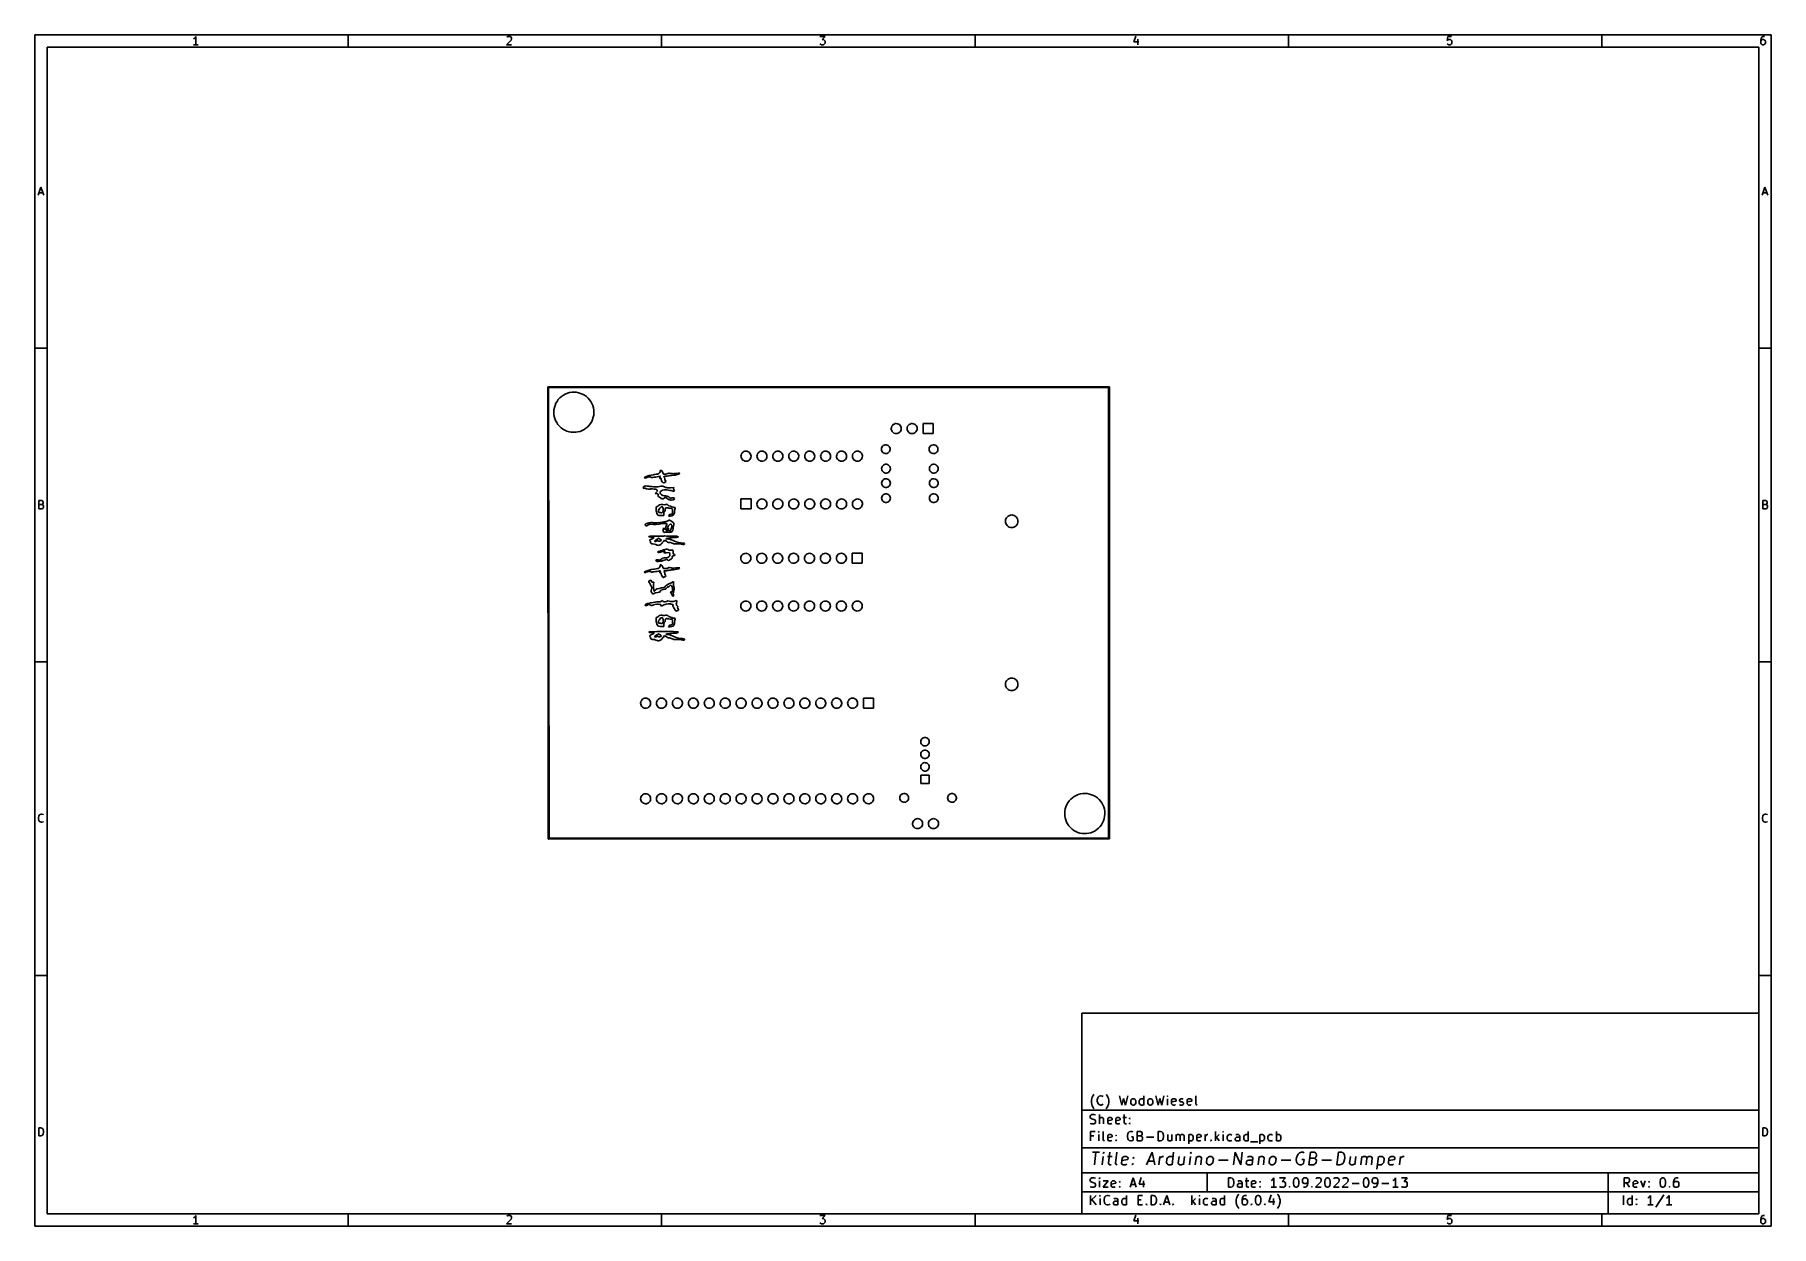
# Model space of a CAD drawing. Extents: x 0.4 to 11.3, y -7.9 to -0.4.
import ezdxf

# ---------------------------------------------------------------- set-up
doc = ezdxf.new("R2010")
doc.units = 0
doc.header["$MEASUREMENT"] = 0
doc.layers.add('BLACK', color=7, linetype='CONTINUOUS')

msp = doc.modelspace()

# ---------------------------------------------------------------- linework, layer by layer
at = {"layer": 'BLACK', "linetype": 'CONTINUOUS'}
for p, q in [((0.3937, -0.3937), (0.3937, -7.8743)), ((11.2993, -0.3937), (0.3937, -0.3937)), ((1.39553, -0.41723), (1.39065, -0.41967)), ((1.4004, -0.41236), (1.39553, -0.41723)), ((1.40528, -0.40504), (1.4004, -0.41236)), ((1.40528, -0.45622), (1.40528, -0.40504)), ((2.3622, -0.47244), (2.3622, -0.3937)), ((3.38597, -0.42698), (3.35672, -0.45622)), ((3.35916, -0.40992), (3.3616, -0.40748)), ((3.3616, -0.40748), (3.36647, -0.40504)), ((3.36647, -0.40504), (3.37866, -0.40504)), ((3.37866, -0.40504), (3.38353, -0.40748)), ((3.38353, -0.40748), (3.38597, -0.40992)), ((3.38597, -0.40992), (3.3884, -0.41479)), ((3.3884, -0.41967), (3.38597, -0.42698)), ((3.3884, -0.41479), (3.3884, -0.41967)), ((4.33071, -0.47244), (4.33071, -0.3937)), ((5.32522, -0.40504), (5.35691, -0.40504)), ((5.35691, -0.40504), (5.33985, -0.42454)), ((5.33985, -0.42454), (5.34716, -0.42454)), ((5.34716, -0.42454), (5.35203, -0.42698)), ((5.35203, -0.42698), (5.35447, -0.42941)), ((5.35447, -0.42941), (5.35691, -0.43429)), ((5.35691, -0.43429), (5.35691, -0.44648)), ((6.29921, -0.47244), (6.29921, -0.3937)), ((7.30835, -0.40261), (7.29617, -0.43916)), ((7.32054, -0.4221), (7.32054, -0.45622)), ((8.26772, -0.47244), (8.26772, -0.3937)), ((9.26711, -0.40504), (9.26467, -0.42941)), ((9.26467, -0.42941), (9.26711, -0.42698)), ((9.29148, -0.40504), (9.26711, -0.40504)), ((9.26711, -0.42698), (9.27198, -0.42454)), ((9.27198, -0.42454), (9.28417, -0.42454)), ((9.28417, -0.42454), (9.28904, -0.42698)), ((9.28904, -0.42698), (9.29148, -0.42941)), ((9.29148, -0.42941), (9.29392, -0.43429)), ((9.29392, -0.43429), (9.29392, -0.44648)), ((10.2362, -0.47244), (10.2362, -0.3937)), ((11.2356, -0.41723), (11.2332, -0.42698)), ((11.2332, -0.42698), (11.2332, -0.44648)), ((11.2356, -0.42941), (11.2332, -0.43429)), ((11.2405, -0.40992), (11.2356, -0.41723)), ((11.238, -0.42698), (11.2356, -0.42941)), ((11.2429, -0.42454), (11.238, -0.42698)), ((11.2429, -0.40748), (11.2405, -0.40992)), ((11.2478, -0.40504), (11.2429, -0.40748)), ((11.2527, -0.42454), (11.2429, -0.42454)), ((11.2575, -0.40504), (11.2478, -0.40504)), ((11.2575, -0.42698), (11.2527, -0.42454)), ((11.26, -0.42941), (11.2575, -0.42698)), ((11.2624, -0.43429), (11.26, -0.42941)), ((11.2624, -0.44648), (11.2624, -0.43429)), ((11.2993, -7.8743), (11.2993, -0.3937)), ((0.47244, -0.47244), (0.47244, -7.79556)), ((11.2206, -0.47244), (0.47244, -0.47244)), ((1.4199, -0.45622), (1.39065, -0.45622)), ((3.35672, -0.45622), (3.3884, -0.45622)), ((5.32766, -0.45379), (5.32522, -0.45135)), ((5.33254, -0.45622), (5.32766, -0.45379)), ((5.34716, -0.45622), (5.33254, -0.45622)), ((5.35203, -0.45379), (5.34716, -0.45622)), ((5.35447, -0.45135), (5.35203, -0.45379)), ((5.35691, -0.44648), (5.35447, -0.45135)), ((7.29617, -0.43916), (7.32785, -0.43916)), ((9.26711, -0.45379), (9.26467, -0.45135)), ((9.27198, -0.45622), (9.26711, -0.45379)), ((9.28417, -0.45622), (9.27198, -0.45622)), ((9.28904, -0.45379), (9.28417, -0.45622)), ((9.29148, -0.45135), (9.28904, -0.45379)), ((9.29392, -0.44648), (9.29148, -0.45135)), ((11.2206, -7.79556), (11.2206, -0.47244)), ((11.2332, -0.44648), (11.2356, -0.45135)), ((11.2356, -0.45135), (11.238, -0.45379)), ((11.238, -0.45379), (11.2429, -0.45622)), ((11.2429, -0.45622), (11.2527, -0.45622)), ((11.2527, -0.45622), (11.2575, -0.45379)), ((11.2575, -0.45379), (11.26, -0.45135)), ((11.26, -0.45135), (11.2624, -0.44648)), ((0.41601, -1.40111), (0.43307, -1.34993)), ((0.42089, -1.38648), (0.44526, -1.38648)), ((0.43307, -1.34993), (0.45013, -1.40111)), ((11.2429, -1.40111), (11.2599, -1.34993)), ((11.2477, -1.38648), (11.2721, -1.38648)), ((11.2599, -1.34993), (11.277, -1.40111)), ((0.3937, -2.3622), (0.47244, -2.3622)), ((11.2993, -2.3622), (11.2206, -2.3622)), ((3.61516, -2.6063), (3.61523, -2.60592)), ((3.61909, -5.44095), (3.61516, -2.6063)), ((3.6152, -2.60579), (3.61527, -2.60567)), ((3.61523, -2.60592), (3.6152, -2.60579)), ((3.61527, -2.60567), (3.61533, -2.60529)), ((3.61533, -2.60529), (3.61583, -2.6047)), ((3.61583, -2.6047), (3.61621, -2.60404)), ((3.61621, -2.60404), (3.61646, -2.60395)), ((3.61646, -2.60395), (3.61663, -2.60374)), ((3.61663, -2.60374), (3.61739, -2.60361)), ((3.61739, -2.60361), (3.61811, -2.60335)), ((3.61811, -2.60335), (7.14, -2.60335)), ((3.62107, -2.60925), (3.625, -5.43799)), ((7.13705, -2.60925), (3.62107, -2.60925)), ((7.13705, -5.43705), (7.13705, -2.60925)), ((7.14, -2.60335), (7.14038, -2.60341)), ((7.14038, -2.60341), (7.14051, -2.60339)), ((7.14051, -2.60339), (7.14063, -2.60346)), ((7.14063, -2.60346), (7.14101, -2.60352)), ((7.14101, -2.60352), (7.1416, -2.60402)), ((7.1416, -2.60402), (7.14226, -2.6044)), ((7.14226, -2.6044), (7.14235, -2.60465)), ((7.14235, -2.60465), (7.14256, -2.60482)), ((7.14256, -2.60482), (7.14269, -2.60558)), ((7.14269, -2.60558), (7.14295, -2.6063)), ((7.14295, -2.6063), (7.14295, -5.44)), ((3.65708, -2.73416), (3.66114, -2.72069)), ((3.66114, -2.72069), (3.66668, -2.70776)), ((3.66668, -2.70776), (3.67363, -2.69553)), ((3.67363, -2.69553), (3.6819, -2.68415)), ((3.6819, -2.68415), (3.69138, -2.67377)), ((3.69138, -2.67377), (3.70196, -2.6645)), ((3.70196, -2.6645), (3.71351, -2.65648)), ((3.71351, -2.65648), (3.72589, -2.64979)), ((3.72589, -2.64979), (3.73893, -2.64452)), ((3.73893, -2.64452), (3.75247, -2.64073)), ((3.75247, -2.64073), (3.76636, -2.63849)), ((3.76636, -2.63849), (3.78041, -2.6378)), ((3.78041, -2.6378), (3.79444, -2.63868)), ((3.79444, -2.63868), (3.8083, -2.64112)), ((3.8083, -2.64112), (3.82179, -2.6451)), ((3.82179, -2.6451), (3.83476, -2.65055)), ((3.83476, -2.65055), (3.84703, -2.65741)), ((3.84703, -2.65741), (3.85847, -2.6656)), ((3.85847, -2.6656), (3.86892, -2.67501)), ((3.86892, -2.67501), (3.87826, -2.68552)), ((3.87826, -2.68552), (3.88637, -2.69702)), ((3.88637, -2.69702), (3.89314, -2.70934)), ((3.89314, -2.70934), (3.8985, -2.72235)), ((3.8985, -2.72235), (3.90238, -2.73587)), ((3.65356, -2.76202), (3.65454, -2.74799)), ((3.65414, -2.77607), (3.65356, -2.76202)), ((3.6563, -2.78997), (3.65414, -2.77607)), ((3.65454, -2.74799), (3.65708, -2.73416)), ((3.65998, -2.80355), (3.6563, -2.78997)), ((3.66516, -2.81662), (3.65998, -2.80355)), ((3.67177, -2.82904), (3.66516, -2.81662)), ((3.67971, -2.84065), (3.67177, -2.82904)), ((3.88446, -2.8335), (3.87604, -2.84476)), ((3.89158, -2.82137), (3.88446, -2.8335)), ((3.8973, -2.80852), (3.89158, -2.82137)), ((3.90155, -2.79511), (3.8973, -2.80852)), ((3.90429, -2.78131), (3.90155, -2.79511)), ((3.90238, -2.73587), (3.90473, -2.74974)), ((3.90546, -2.7673), (3.90429, -2.78131)), ((3.90473, -2.74974), (3.90551, -2.76378)), ((3.90551, -2.76378), (3.90546, -2.7673)), ((5.79053, -2.83764), (5.79717, -2.83538)), ((5.79717, -2.83538), (5.80416, -2.83465)), ((5.80416, -2.83465), (5.81113, -2.83548)), ((5.89053, -2.83764), (5.89717, -2.83538)), ((5.89717, -2.83538), (5.90416, -2.83465)), ((5.90416, -2.83465), (5.91113, -2.83548)), ((5.97244, -2.89764), (5.97244, -2.83465)), ((5.97244, -2.83465), (6.03543, -2.83465)), ((6.03543, -2.83465), (6.03543, -2.89764)), ((3.6889, -2.8513), (3.67971, -2.84065)), ((3.69922, -2.86085), (3.6889, -2.8513)), ((3.71054, -2.8692), (3.69922, -2.86085)), ((3.72272, -2.87623), (3.71054, -2.8692)), ((3.73561, -2.88186), (3.72272, -2.87623)), ((3.74905, -2.88602), (3.73561, -2.88186)), ((3.76287, -2.88866), (3.74905, -2.88602)), ((3.77689, -2.88974), (3.76287, -2.88866)), ((3.79095, -2.88925), (3.77689, -2.88974)), ((3.80486, -2.88719), (3.79095, -2.88925)), ((3.81846, -2.8836), (3.80486, -2.88719)), ((3.83157, -2.87851), (3.81846, -2.8836)), ((3.84404, -2.87199), (3.83157, -2.87851)), ((3.8557, -2.86413), (3.84404, -2.87199)), ((3.86641, -2.85501), (3.8557, -2.86413)), ((3.87604, -2.84476), (3.86641, -2.85501)), ((5.77244, -2.8657), (5.77332, -2.85874)), ((5.77313, -2.87269), (5.77244, -2.8657)), ((5.77535, -2.87935), (5.77313, -2.87269)), ((5.77332, -2.85874), (5.77573, -2.85214)), ((5.77898, -2.88536), (5.77535, -2.87935)), ((5.77573, -2.85214), (5.77953, -2.84624)), ((5.78386, -2.89041), (5.77898, -2.88536)), ((5.77953, -2.84624), (5.78455, -2.84132)), ((5.78974, -2.89425), (5.78386, -2.89041)), ((5.78455, -2.84132), (5.79053, -2.83764)), ((5.79632, -2.8967), (5.78974, -2.89425)), ((5.80328, -2.89763), (5.79632, -2.8967)), ((5.81027, -2.89699), (5.80328, -2.89763)), ((5.81695, -2.89482), (5.81027, -2.89699)), ((5.81113, -2.83548), (5.81774, -2.83783)), ((5.82298, -2.89123), (5.81695, -2.89482)), ((5.81774, -2.83783), (5.82367, -2.8416)), ((5.82806, -2.88639), (5.82298, -2.89123)), ((5.82367, -2.8416), (5.82862, -2.84658)), ((5.83195, -2.88054), (5.82806, -2.88639)), ((5.82862, -2.84658), (5.83234, -2.85253)), ((5.83444, -2.87397), (5.83195, -2.88054)), ((5.83234, -2.85253), (5.83465, -2.85916)), ((5.83542, -2.86702), (5.83444, -2.87397)), ((5.83465, -2.85916), (5.83543, -2.86614)), ((5.83543, -2.86614), (5.83542, -2.86702)), ((5.87244, -2.8657), (5.87332, -2.85874)), ((5.87313, -2.87269), (5.87244, -2.8657)), ((5.87535, -2.87935), (5.87313, -2.87269)), ((5.87332, -2.85874), (5.87573, -2.85214)), ((5.87898, -2.88536), (5.87535, -2.87935)), ((5.87573, -2.85214), (5.87953, -2.84624)), ((5.88386, -2.89041), (5.87898, -2.88536)), ((5.87953, -2.84624), (5.88455, -2.84132)), ((5.88974, -2.89425), (5.88386, -2.89041)), ((5.88455, -2.84132), (5.89053, -2.83764)), ((5.89632, -2.8967), (5.88974, -2.89425)), ((5.90328, -2.89763), (5.89632, -2.8967)), ((5.91027, -2.89699), (5.90328, -2.89763)), ((5.91695, -2.89482), (5.91027, -2.89699)), ((5.91113, -2.83548), (5.91774, -2.83783)), ((5.92298, -2.89123), (5.91695, -2.89482)), ((5.91774, -2.83783), (5.92367, -2.8416)), ((5.92806, -2.88639), (5.92298, -2.89123)), ((5.92367, -2.8416), (5.92862, -2.84658)), ((5.93195, -2.88054), (5.92806, -2.88639)), ((5.92862, -2.84658), (5.93234, -2.85253)), ((5.93444, -2.87397), (5.93195, -2.88054)), ((5.93234, -2.85253), (5.93465, -2.85916)), ((5.93542, -2.86702), (5.93444, -2.87397)), ((5.93465, -2.85916), (5.93543, -2.86614)), ((5.93543, -2.86614), (5.93542, -2.86702)), ((6.03543, -2.89764), (5.97244, -2.89764)), ((4.8291, -3.03917), (4.82998, -3.0322)), ((4.82978, -3.04615), (4.8291, -3.03917)), ((4.832, -3.05282), (4.82978, -3.04615)), ((4.82998, -3.0322), (4.83238, -3.0256)), ((4.83564, -3.05882), (4.832, -3.05282)), ((4.83238, -3.0256), (4.83618, -3.0197)), ((4.83618, -3.0197), (4.8412, -3.01479)), ((4.8412, -3.01479), (4.84718, -3.01111)), ((4.84718, -3.01111), (4.85383, -3.00884)), ((4.85383, -3.00884), (4.86081, -3.00811)), ((4.86081, -3.00811), (4.86778, -3.00894)), ((4.86778, -3.00894), (4.8744, -3.0113)), ((4.8744, -3.0113), (4.88033, -3.01506)), ((4.88033, -3.01506), (4.88527, -3.02004)), ((4.88527, -3.02004), (4.88899, -3.026)), ((4.8911, -3.04744), (4.8886, -3.054)), ((4.88899, -3.026), (4.8913, -3.03263)), ((4.89207, -3.04049), (4.8911, -3.04744)), ((4.8913, -3.03263), (4.89209, -3.03961)), ((4.89209, -3.03961), (4.89207, -3.04049)), ((4.9291, -3.03917), (4.92998, -3.0322)), ((4.92978, -3.04615), (4.9291, -3.03917)), ((4.932, -3.05282), (4.92978, -3.04615)), ((4.92998, -3.0322), (4.93238, -3.0256)), ((4.93564, -3.05882), (4.932, -3.05282)), ((4.93238, -3.0256), (4.93618, -3.0197)), ((4.93618, -3.0197), (4.9412, -3.01479)), ((4.9412, -3.01479), (4.94718, -3.01111)), ((4.94718, -3.01111), (4.95383, -3.00884)), ((4.95383, -3.00884), (4.96081, -3.00811)), ((4.96081, -3.00811), (4.96778, -3.00894)), ((4.96778, -3.00894), (4.9744, -3.0113)), ((4.9744, -3.0113), (4.98033, -3.01506)), ((4.98033, -3.01506), (4.98527, -3.02004)), ((4.98527, -3.02004), (4.98899, -3.026)), ((4.9911, -3.04744), (4.9886, -3.054)), ((4.98899, -3.026), (4.9913, -3.03263)), ((4.99207, -3.04049), (4.9911, -3.04744)), ((4.9913, -3.03263), (4.99209, -3.03961)), ((4.99209, -3.03961), (4.99207, -3.04049)), ((5.0291, -3.03917), (5.02998, -3.0322)), ((5.02978, -3.04615), (5.0291, -3.03917)), ((5.032, -3.05282), (5.02978, -3.04615)), ((5.02998, -3.0322), (5.03238, -3.0256)), ((5.03564, -3.05882), (5.032, -3.05282)), ((5.03238, -3.0256), (5.03618, -3.0197)), ((5.03618, -3.0197), (5.0412, -3.01479)), ((5.0412, -3.01479), (5.04718, -3.01111)), ((5.04718, -3.01111), (5.05383, -3.00884)), ((5.05383, -3.00884), (5.06081, -3.00811)), ((5.06081, -3.00811), (5.06778, -3.00894)), ((5.06778, -3.00894), (5.0744, -3.0113)), ((5.0744, -3.0113), (5.08033, -3.01506)), ((5.08033, -3.01506), (5.08527, -3.02004)), ((5.08527, -3.02004), (5.08899, -3.026)), ((5.0911, -3.04744), (5.0886, -3.054)), ((5.08899, -3.026), (5.0913, -3.03263)), ((5.09207, -3.04049), (5.0911, -3.04744)), ((5.0913, -3.03263), (5.09209, -3.03961)), ((5.09209, -3.03961), (5.09207, -3.04049)), ((5.1291, -3.03917), (5.12998, -3.0322)), ((5.12978, -3.04615), (5.1291, -3.03917)), ((5.132, -3.05282), (5.12978, -3.04615)), ((5.12998, -3.0322), (5.13238, -3.0256)), ((5.13564, -3.05882), (5.132, -3.05282)), ((5.13238, -3.0256), (5.13618, -3.0197)), ((5.13618, -3.0197), (5.1412, -3.01479)), ((5.1412, -3.01479), (5.14718, -3.01111)), ((5.14718, -3.01111), (5.15383, -3.00884)), ((5.15383, -3.00884), (5.16081, -3.00811)), ((5.16081, -3.00811), (5.16778, -3.00894)), ((5.16778, -3.00894), (5.1744, -3.0113)), ((5.1744, -3.0113), (5.18033, -3.01506)), ((5.18033, -3.01506), (5.18527, -3.02004)), ((5.18527, -3.02004), (5.18899, -3.026)), ((5.1911, -3.04744), (5.1886, -3.054)), ((5.18899, -3.026), (5.1913, -3.03263)), ((5.19207, -3.04049), (5.1911, -3.04744)), ((5.1913, -3.03263), (5.19209, -3.03961)), ((5.19209, -3.03961), (5.19207, -3.04049)), ((5.2291, -3.03917), (5.22998, -3.0322)), ((5.22978, -3.04615), (5.2291, -3.03917)), ((5.232, -3.05282), (5.22978, -3.04615)), ((5.22998, -3.0322), (5.23238, -3.0256)), ((5.23564, -3.05882), (5.232, -3.05282)), ((5.23238, -3.0256), (5.23618, -3.0197)), ((5.23618, -3.0197), (5.2412, -3.01479)), ((5.2412, -3.01479), (5.24718, -3.01111)), ((5.24718, -3.01111), (5.25383, -3.00884)), ((5.25383, -3.00884), (5.26081, -3.00811)), ((5.26081, -3.00811), (5.26778, -3.00894)), ((5.26778, -3.00894), (5.2744, -3.0113)), ((5.2744, -3.0113), (5.28033, -3.01506)), ((5.28033, -3.01506), (5.28527, -3.02004)), ((5.28527, -3.02004), (5.28899, -3.026)), ((5.2911, -3.04744), (5.2886, -3.054)), ((5.28899, -3.026), (5.2913, -3.03263)), ((5.29207, -3.04049), (5.2911, -3.04744)), ((5.2913, -3.03263), (5.29209, -3.03961)), ((5.29209, -3.03961), (5.29207, -3.04049)), ((5.3291, -3.03917), (5.32998, -3.0322)), ((5.32978, -3.04615), (5.3291, -3.03917)), ((5.332, -3.05282), (5.32978, -3.04615)), ((5.32998, -3.0322), (5.33238, -3.0256)), ((5.33564, -3.05882), (5.332, -3.05282)), ((5.33238, -3.0256), (5.33618, -3.0197)), ((5.33618, -3.0197), (5.3412, -3.01479)), ((5.3412, -3.01479), (5.34718, -3.01111)), ((5.34718, -3.01111), (5.35383, -3.00884)), ((5.35383, -3.00884), (5.36081, -3.00811)), ((5.36081, -3.00811), (5.36778, -3.00894)), ((5.36778, -3.00894), (5.3744, -3.0113)), ((5.3744, -3.0113), (5.38033, -3.01506)), ((5.38033, -3.01506), (5.38527, -3.02004)), ((5.38527, -3.02004), (5.38899, -3.026)), ((5.3911, -3.04744), (5.3886, -3.054)), ((5.38899, -3.026), (5.3913, -3.03263)), ((5.39207, -3.04049), (5.3911, -3.04744)), ((5.3913, -3.03263), (5.39209, -3.03961)), ((5.39209, -3.03961), (5.39207, -3.04049)), ((5.4291, -3.03917), (5.42998, -3.0322)), ((5.42978, -3.04615), (5.4291, -3.03917)), ((5.432, -3.05282), (5.42978, -3.04615)), ((5.42998, -3.0322), (5.43238, -3.0256)), ((5.43564, -3.05882), (5.432, -3.05282)), ((5.43238, -3.0256), (5.43618, -3.0197)), ((5.43618, -3.0197), (5.4412, -3.01479)), ((5.4412, -3.01479), (5.44718, -3.01111)), ((5.44718, -3.01111), (5.45383, -3.00884)), ((5.45383, -3.00884), (5.46081, -3.00811)), ((5.46081, -3.00811), (5.46778, -3.00894)), ((5.46778, -3.00894), (5.4744, -3.0113)), ((5.4744, -3.0113), (5.48033, -3.01506)), ((5.48033, -3.01506), (5.48527, -3.02004)), ((5.48527, -3.02004), (5.48899, -3.026)), ((5.4911, -3.04744), (5.4886, -3.054)), ((5.48899, -3.026), (5.4913, -3.03263)), ((5.49207, -3.04049), (5.4911, -3.04744)), ((5.4913, -3.03263), (5.49209, -3.03961)), ((5.49209, -3.03961), (5.49207, -3.04049)), ((5.5291, -3.03917), (5.52998, -3.0322)), ((5.52978, -3.04615), (5.5291, -3.03917)), ((5.532, -3.05282), (5.52978, -3.04615)), ((5.52998, -3.0322), (5.53238, -3.0256)), ((5.53564, -3.05882), (5.532, -3.05282)), ((5.53238, -3.0256), (5.53618, -3.0197)), ((5.53618, -3.0197), (5.5412, -3.01479)), ((5.5412, -3.01479), (5.54718, -3.01111)), ((5.54718, -3.01111), (5.55383, -3.00884)), ((5.55383, -3.00884), (5.56081, -3.00811)), ((5.56081, -3.00811), (5.56778, -3.00894)), ((5.56778, -3.00894), (5.5744, -3.0113)), ((5.5744, -3.0113), (5.58033, -3.01506)), ((5.58033, -3.01506), (5.58527, -3.02004)), ((5.58527, -3.02004), (5.58899, -3.026)), ((5.5911, -3.04744), (5.5886, -3.054)), ((5.58899, -3.026), (5.5913, -3.03263)), ((5.59207, -3.04049), (5.5911, -3.04744)), ((5.5913, -3.03263), (5.59209, -3.03961)), ((5.59209, -3.03961), (5.59207, -3.04049)), ((5.71063, -2.99577), (5.7115, -2.98921)), ((5.71136, -3.00236), (5.71063, -2.99577)), ((5.71363, -3.00857), (5.71136, -3.00236)), ((5.7115, -2.98921), (5.7139, -2.98304)), ((5.71733, -3.01407), (5.71363, -3.00857)), ((5.7139, -2.98304), (5.71771, -2.97762)), ((5.72222, -3.01853), (5.71733, -3.01407)), ((5.71771, -2.97762), (5.7227, -2.97327)), ((5.72804, -3.02169), (5.72222, -3.01853)), ((5.7227, -2.97327), (5.72858, -2.97023)), ((5.73445, -3.02337), (5.72804, -3.02169)), ((5.72858, -2.97023), (5.73502, -2.96869)), ((5.74107, -3.02347), (5.73445, -3.02337)), ((5.73502, -2.96869), (5.74164, -2.96872)), ((5.74752, -3.02199), (5.74107, -3.02347)), ((5.74164, -2.96872), (5.74807, -2.97033)), ((5.75344, -3.01902), (5.74752, -3.02199)), ((5.74807, -2.97033), (5.75392, -2.97343)), ((5.75848, -3.01472), (5.75344, -3.01902)), ((5.75392, -2.97343), (5.75886, -2.97784)), ((5.76234, -3.00934), (5.75848, -3.01472)), ((5.75886, -2.97784), (5.76261, -2.9833)), ((5.76481, -3.0032), (5.76234, -3.00934)), ((5.76261, -2.9833), (5.76495, -2.98949)), ((5.76574, -2.99664), (5.76481, -3.0032)), ((5.76495, -2.98949), (5.76575, -2.99606)), ((5.76575, -2.99606), (5.76574, -2.99664)), ((6.01063, -2.99577), (6.0115, -2.98921)), ((6.01136, -3.00236), (6.01063, -2.99577)), ((6.01363, -3.00857), (6.01136, -3.00236)), ((6.0115, -2.98921), (6.0139, -2.98304)), ((6.01733, -3.01407), (6.01363, -3.00857)), ((6.0139, -2.98304), (6.01771, -2.97762)), ((6.02222, -3.01853), (6.01733, -3.01407)), ((6.01771, -2.97762), (6.0227, -2.97327)), ((6.02804, -3.02169), (6.02222, -3.01853)), ((6.0227, -2.97327), (6.02858, -2.97023)), ((6.03445, -3.02337), (6.02804, -3.02169)), ((6.02858, -2.97023), (6.03502, -2.96869)), ((6.04107, -3.02347), (6.03445, -3.02337)), ((6.03502, -2.96869), (6.04164, -2.96872)), ((6.04752, -3.02199), (6.04107, -3.02347)), ((6.04164, -2.96872), (6.04807, -2.97033)), ((6.05344, -3.01902), (6.04752, -3.02199)), ((6.04807, -2.97033), (6.05392, -2.97343)), ((6.05848, -3.01472), (6.05344, -3.01902)), ((6.05392, -2.97343), (6.05886, -2.97784)), ((6.06234, -3.00934), (6.05848, -3.01472)), ((6.05886, -2.97784), (6.06261, -2.9833)), ((6.06481, -3.0032), (6.06234, -3.00934)), ((6.06261, -2.9833), (6.06495, -2.98949)), ((6.06574, -2.99664), (6.06481, -3.0032)), ((6.06495, -2.98949), (6.06575, -2.99606)), ((6.06575, -2.99606), (6.06574, -2.99664)), ((4.23974, -3.16513), (4.25145, -3.16175)), ((4.25145, -3.16175), (4.25145, -3.16175)), ((4.25145, -3.16175), (4.25146, -3.16175)), ((4.25146, -3.16175), (4.26518, -3.15854)), ((4.26518, -3.15854), (4.26518, -3.15854)), ((4.26518, -3.15854), (4.26519, -3.15854)), ((4.26519, -3.15854), (4.28041, -3.15568)), ((4.28041, -3.15568), (4.28637, -3.15469)), ((4.28041, -3.15568), (4.28041, -3.15568)), ((4.28041, -3.15568), (4.28041, -3.15568)), ((4.28637, -3.15469), (4.29609, -3.15305)), ((4.28637, -3.15469), (4.28637, -3.15469)), ((4.29609, -3.15305), (4.30403, -3.1517)), ((4.30403, -3.1517), (4.30886, -3.15085)), ((4.30886, -3.15085), (4.31304, -3.14924)), ((4.31304, -3.14924), (4.31694, -3.14465)), ((4.31694, -3.14465), (4.31863, -3.14117)), ((4.31863, -3.14117), (4.31865, -3.14115)), ((4.31865, -3.14113), (4.32105, -3.13818)), ((4.31865, -3.14115), (4.31865, -3.14113)), ((4.32105, -3.13818), (4.32204, -3.13664)), ((4.32196, -3.1292), (4.32198, -3.12916)), ((4.322, -3.13253), (4.32196, -3.1292)), ((4.32198, -3.12911), (4.322, -3.12909)), ((4.32198, -3.12916), (4.32198, -3.12911)), ((4.322, -3.12909), (4.32201, -3.12906)), ((4.32204, -3.13664), (4.322, -3.13253)), ((4.32201, -3.12906), (4.32206, -3.12904)), ((4.32206, -3.12904), (4.32209, -3.12901)), ((4.32209, -3.12901), (4.32512, -3.12792)), ((4.32512, -3.12792), (4.32519, -3.12792)), ((4.32519, -3.12792), (4.32525, -3.12792)), ((4.32525, -3.12792), (4.32715, -3.1286)), ((4.32715, -3.1286), (4.32718, -3.12862)), ((4.32718, -3.12862), (4.32722, -3.12864)), ((4.32722, -3.12864), (4.33115, -3.13227)), ((4.33115, -3.13227), (4.33115, -3.13229)), ((4.33115, -3.13229), (4.33117, -3.1323)), ((4.33117, -3.1323), (4.33516, -3.13784)), ((4.33516, -3.13784), (4.33516, -3.13786)), ((4.33516, -3.13786), (4.33517, -3.13787)), ((4.33517, -3.13787), (4.33827, -3.14389)), ((4.33827, -3.14389), (4.33827, -3.14392)), ((4.33827, -3.14392), (4.33828, -3.14394)), ((4.33828, -3.14394), (4.33952, -3.14902)), ((4.33952, -3.14902), (4.34002, -3.15018)), ((4.34002, -3.15018), (4.3436, -3.1518)), ((4.3436, -3.1518), (4.34967, -3.15246)), ((4.34967, -3.15246), (4.35693, -3.15212)), ((4.35693, -3.15212), (4.36411, -3.15081)), ((4.36411, -3.15081), (4.36997, -3.14854)), ((4.36997, -3.14854), (4.37162, -3.14764)), ((4.37162, -3.14764), (4.37163, -3.14763)), ((4.37163, -3.14763), (4.37164, -3.14762)), ((4.37164, -3.14762), (4.37595, -3.14602)), ((4.37595, -3.14602), (4.37598, -3.14603)), ((4.37598, -3.14603), (4.37602, -3.14601)), ((4.37602, -3.14601), (4.38079, -3.14604)), ((4.38061, -3.16179), (4.37701, -3.16283)), ((4.38703, -3.1609), (4.38061, -3.16179)), ((4.38079, -3.14604), (4.38081, -3.14605)), ((4.38081, -3.14605), (4.38083, -3.14604)), ((4.38083, -3.14604), (4.38793, -3.14759)), ((4.39231, -3.16051), (4.38703, -3.1609)), ((4.38793, -3.14759), (4.38794, -3.14759)), ((4.38794, -3.14759), (4.38794, -3.14759)), ((4.38794, -3.14759), (4.39033, -3.14817)), ((4.39033, -3.14817), (4.39594, -3.14911)), ((4.40466, -3.1595), (4.39231, -3.16051)), ((4.39231, -3.16051), (4.39231, -3.16051)), ((4.39231, -3.16051), (4.39231, -3.16051)), ((4.39594, -3.14911), (4.4022, -3.14944)), ((4.4022, -3.14944), (4.41006, -3.14914)), ((4.40467, -3.1595), (4.40466, -3.1595)), ((4.41657, -3.15779), (4.40467, -3.1595)), ((4.40467, -3.1595), (4.40467, -3.1595)), ((4.41006, -3.14914), (4.42046, -3.14819)), ((4.41658, -3.15779), (4.41657, -3.15779)), ((4.42724, -3.15559), (4.41658, -3.15779)), ((4.41658, -3.15779), (4.41658, -3.15779)), ((4.42046, -3.14819), (4.43431, -3.14656)), ((4.42725, -3.15558), (4.42724, -3.15559)), ((4.42726, -3.15558), (4.42725, -3.15558)), ((4.43588, -3.15307), (4.42726, -3.15558)), ((4.43431, -3.14656), (4.43431, -3.14656)), ((4.43431, -3.14656), (4.43432, -3.14656)), ((4.43432, -3.14656), (4.43684, -3.14632)), ((4.43589, -3.15306), (4.43588, -3.15307)), ((4.4359, -3.15306), (4.43589, -3.15306)), ((4.4417, -3.15044), (4.4359, -3.15306)), ((4.43684, -3.14632), (4.43685, -3.14633)), ((4.43685, -3.14633), (4.43686, -3.14632)), ((4.43686, -3.14632), (4.44183, -3.14645)), ((4.44172, -3.15041), (4.4417, -3.15044)), ((4.44176, -3.15039), (4.44172, -3.15041)), ((4.44393, -3.14785), (4.44176, -3.15039)), ((4.44183, -3.14645), (4.44187, -3.14646)), ((4.44187, -3.14646), (4.44191, -3.14647)), ((4.44191, -3.14647), (4.44387, -3.1475)), ((4.44387, -3.1475), (4.44389, -3.14753)), ((4.44389, -3.14753), (4.44392, -3.14754)), ((4.44392, -3.14754), (4.44394, -3.14758)), ((4.44395, -3.14779), (4.44393, -3.14785)), ((4.44394, -3.14758), (4.44397, -3.14762)), ((4.44398, -3.14773), (4.44395, -3.14779)), ((4.44397, -3.14762), (4.44396, -3.14765)), ((4.44396, -3.14765), (4.44398, -3.14768)), ((4.44398, -3.14768), (4.44398, -3.14773)), ((4.84051, -3.06387), (4.83564, -3.05882)), ((4.84639, -3.06772), (4.84051, -3.06387)), ((4.85297, -3.07017), (4.84639, -3.06772)), ((4.85993, -3.0711), (4.85297, -3.07017)), ((4.86692, -3.07046), (4.85993, -3.0711)), ((4.8736, -3.06829), (4.86692, -3.07046)), ((4.87963, -3.06469), (4.8736, -3.06829)), ((4.88472, -3.05985), (4.87963, -3.06469)), ((4.8886, -3.054), (4.88472, -3.05985)), ((4.94051, -3.06387), (4.93564, -3.05882)), ((4.94639, -3.06772), (4.94051, -3.06387)), ((4.95297, -3.07017), (4.94639, -3.06772)), ((4.95993, -3.0711), (4.95297, -3.07017)), ((4.96692, -3.07046), (4.95993, -3.0711)), ((4.9736, -3.06829), (4.96692, -3.07046)), ((4.97963, -3.06469), (4.9736, -3.06829)), ((4.98472, -3.05985), (4.97963, -3.06469)), ((4.9886, -3.054), (4.98472, -3.05985)), ((5.04051, -3.06387), (5.03564, -3.05882)), ((5.04639, -3.06772), (5.04051, -3.06387)), ((5.05297, -3.07017), (5.04639, -3.06772)), ((5.05993, -3.0711), (5.05297, -3.07017)), ((5.06692, -3.07046), (5.05993, -3.0711)), ((5.0736, -3.06829), (5.06692, -3.07046)), ((5.07963, -3.06469), (5.0736, -3.06829)), ((5.08472, -3.05985), (5.07963, -3.06469)), ((5.0886, -3.054), (5.08472, -3.05985)), ((5.14051, -3.06387), (5.13564, -3.05882)), ((5.14639, -3.06772), (5.14051, -3.06387)), ((5.15297, -3.07017), (5.14639, -3.06772)), ((5.15993, -3.0711), (5.15297, -3.07017)), ((5.16692, -3.07046), (5.15993, -3.0711)), ((5.1736, -3.06829), (5.16692, -3.07046)), ((5.17963, -3.06469), (5.1736, -3.06829)), ((5.18472, -3.05985), (5.17963, -3.06469)), ((5.1886, -3.054), (5.18472, -3.05985)), ((5.24051, -3.06387), (5.23564, -3.05882)), ((5.24639, -3.06772), (5.24051, -3.06387)), ((5.25297, -3.07017), (5.24639, -3.06772)), ((5.25993, -3.0711), (5.25297, -3.07017)), ((5.26692, -3.07046), (5.25993, -3.0711)), ((5.2736, -3.06829), (5.26692, -3.07046)), ((5.27963, -3.06469), (5.2736, -3.06829)), ((5.28472, -3.05985), (5.27963, -3.06469)), ((5.2886, -3.054), (5.28472, -3.05985)), ((5.34051, -3.06387), (5.33564, -3.05882)), ((5.34639, -3.06772), (5.34051, -3.06387)), ((5.35297, -3.07017), (5.34639, -3.06772)), ((5.35993, -3.0711), (5.35297, -3.07017)), ((5.36692, -3.07046), (5.35993, -3.0711)), ((5.3736, -3.06829), (5.36692, -3.07046)), ((5.37963, -3.06469), (5.3736, -3.06829)), ((5.38472, -3.05985), (5.37963, -3.06469)), ((5.3886, -3.054), (5.38472, -3.05985)), ((5.44051, -3.06387), (5.43564, -3.05882)), ((5.44639, -3.06772), (5.44051, -3.06387)), ((5.45297, -3.07017), (5.44639, -3.06772)), ((5.45993, -3.0711), (5.45297, -3.07017)), ((5.46692, -3.07046), (5.45993, -3.0711)), ((5.4736, -3.06829), (5.46692, -3.07046)), ((5.47963, -3.06469), (5.4736, -3.06829)), ((5.48472, -3.05985), (5.47963, -3.06469)), ((5.4886, -3.054), (5.48472, -3.05985)), ((5.54051, -3.06387), (5.53564, -3.05882)), ((5.54639, -3.06772), (5.54051, -3.06387)), ((5.55297, -3.07017), (5.54639, -3.06772)), ((5.55993, -3.0711), (5.55297, -3.07017)), ((5.56692, -3.07046), (5.55993, -3.0711)), ((5.5736, -3.06829), (5.56692, -3.07046)), ((5.57963, -3.06469), (5.5736, -3.06829)), ((5.58472, -3.05985), (5.57963, -3.06469)), ((5.5886, -3.054), (5.58472, -3.05985)), ((5.71221, -3.11782), (5.71307, -3.11126)), ((5.71293, -3.1244), (5.71221, -3.11782)), ((5.71521, -3.13062), (5.71293, -3.1244)), ((5.71307, -3.11126), (5.71548, -3.10509)), ((5.7189, -3.13612), (5.71521, -3.13062)), ((5.71548, -3.10509), (5.71928, -3.09967)), ((5.7238, -3.14057), (5.7189, -3.13612)), ((5.71928, -3.09967), (5.72427, -3.09532)), ((5.72962, -3.14373), (5.7238, -3.14057)), ((5.72427, -3.09532), (5.73016, -3.09228)), ((5.73602, -3.14541), (5.72962, -3.14373)), ((5.73016, -3.09228), (5.7366, -3.09073)), ((5.74264, -3.14552), (5.73602, -3.14541)), ((5.7366, -3.09073), (5.74322, -3.09077)), ((5.7491, -3.14404), (5.74264, -3.14552)), ((5.74322, -3.09077), (5.74964, -3.09238)), ((5.75501, -3.14106), (5.7491, -3.14404)), ((5.74964, -3.09238), (5.75549, -3.09548)), ((5.76005, -3.13676), (5.75501, -3.14106)), ((5.75549, -3.09548), (5.76044, -3.09989)), ((5.76391, -3.13139), (5.76005, -3.13676)), ((5.76044, -3.09989), (5.76419, -3.10534)), ((5.76638, -3.12524), (5.76391, -3.13139)), ((5.76419, -3.10534), (5.76653, -3.11154)), ((5.76732, -3.11869), (5.76638, -3.12524)), ((5.76653, -3.11154), (5.76732, -3.11811)), ((5.76732, -3.11811), (5.76732, -3.11869)), ((6.01221, -3.11782), (6.01307, -3.11126)), ((6.01293, -3.1244), (6.01221, -3.11782)), ((6.01521, -3.13062), (6.01293, -3.1244)), ((6.01307, -3.11126), (6.01548, -3.10509)), ((6.0189, -3.13612), (6.01521, -3.13062)), ((6.01548, -3.10509), (6.01928, -3.09967)), ((6.0238, -3.14057), (6.0189, -3.13612)), ((6.01928, -3.09967), (6.02427, -3.09532)), ((6.02962, -3.14373), (6.0238, -3.14057)), ((6.02427, -3.09532), (6.03016, -3.09228)), ((6.03602, -3.14541), (6.02962, -3.14373)), ((6.03016, -3.09228), (6.0366, -3.09073)), ((6.04264, -3.14552), (6.03602, -3.14541)), ((6.0366, -3.09073), (6.04322, -3.09077)), ((6.0491, -3.14404), (6.04264, -3.14552)), ((6.04322, -3.09077), (6.04964, -3.09238)), ((6.05501, -3.14106), (6.0491, -3.14404)), ((6.04964, -3.09238), (6.05549, -3.09548)), ((6.06005, -3.13676), (6.05501, -3.14106)), ((6.05549, -3.09548), (6.06044, -3.09989)), ((6.06391, -3.13139), (6.06005, -3.13676)), ((6.06044, -3.09989), (6.06419, -3.10534)), ((6.06638, -3.12524), (6.06391, -3.13139)), ((6.06419, -3.10534), (6.06653, -3.11154)), ((6.06732, -3.11869), (6.06638, -3.12524)), ((6.06653, -3.11154), (6.06732, -3.11811)), ((6.06732, -3.11811), (6.06732, -3.11869)), ((4.21508, -3.24012), (4.2158, -3.23667)), ((4.21509, -3.24015), (4.21508, -3.24012)), ((4.21508, -3.24018), (4.21509, -3.24015)), ((4.2151, -3.24022), (4.21508, -3.24018)), ((4.21511, -3.24027), (4.2151, -3.24022)), ((4.21514, -3.24028), (4.21511, -3.24027)), ((4.21515, -3.24031), (4.21514, -3.24028)), ((4.21657, -3.24143), (4.21515, -3.24031)), ((4.2158, -3.23667), (4.21581, -3.23666)), ((4.21581, -3.23665), (4.21655, -3.23431)), ((4.21581, -3.23666), (4.21581, -3.23665)), ((4.21655, -3.23431), (4.21656, -3.2343)), ((4.21656, -3.23429), (4.21819, -3.23063)), ((4.21656, -3.2343), (4.21656, -3.23429)), ((4.21665, -3.24145), (4.21657, -3.24143)), ((4.21657, -3.24143), (4.21657, -3.24143)), ((4.21657, -3.24143), (4.21657, -3.24143)), ((4.21672, -3.24147), (4.21665, -3.24145)), ((4.22132, -3.2409), (4.21672, -3.24147)), ((4.21672, -3.24147), (4.21672, -3.24147)), ((4.21672, -3.24147), (4.21672, -3.24147)), ((4.21819, -3.23063), (4.21822, -3.2306)), ((4.21822, -3.2306), (4.21823, -3.23057)), ((4.21823, -3.23057), (4.22065, -3.22822)), ((4.22065, -3.22822), (4.2207, -3.2282)), ((4.2207, -3.2282), (4.22073, -3.22817)), ((4.22073, -3.22817), (4.22467, -3.22698)), ((4.22133, -3.2409), (4.22132, -3.2409)), ((4.22132, -3.2409), (4.22132, -3.2409)), ((4.22219, -3.24074), (4.22133, -3.2409)), ((4.22166, -3.17469), (4.22168, -3.17465)), ((4.22167, -3.17472), (4.22166, -3.17469)), ((4.22167, -3.17475), (4.22167, -3.17472)), ((4.22216, -3.17634), (4.22167, -3.17475)), ((4.22168, -3.1746), (4.2217, -3.17458)), ((4.22168, -3.17465), (4.22168, -3.1746)), ((4.2217, -3.17458), (4.22171, -3.17455)), ((4.22171, -3.17455), (4.22432, -3.17174)), ((4.22218, -3.17636), (4.22216, -3.17634)), ((4.22219, -3.1764), (4.22218, -3.17636)), ((4.22223, -3.17642), (4.22219, -3.1764)), ((4.22786, -3.24024), (4.22219, -3.24074)), ((4.22225, -3.17645), (4.22223, -3.17642)), ((4.22229, -3.17646), (4.22225, -3.17645)), ((4.22232, -3.17647), (4.22229, -3.17646)), ((4.22522, -3.17686), (4.22232, -3.17647)), ((4.22432, -3.17174), (4.22435, -3.17172)), ((4.22435, -3.17172), (4.22437, -3.1717)), ((4.22437, -3.1717), (4.23052, -3.16852)), ((4.22467, -3.22698), (4.22469, -3.22698)), ((4.22469, -3.22698), (4.22472, -3.22697)), ((4.22472, -3.22697), (4.23089, -3.22679)), ((4.22525, -3.17685), (4.22522, -3.17686)), ((4.22528, -3.17686), (4.22525, -3.17685)), ((4.23074, -3.17596), (4.22528, -3.17686)), ((4.23059, -3.24168), (4.22786, -3.24024)), ((4.23052, -3.16852), (4.23054, -3.16852)), ((4.23054, -3.16852), (4.23055, -3.16851)), ((4.23055, -3.16851), (4.23973, -3.16514)), ((4.23107, -3.24261), (4.23059, -3.24168)), ((4.23075, -3.17596), (4.23074, -3.17596)), ((4.23076, -3.17596), (4.23075, -3.17596)), ((4.23334, -3.17527), (4.23076, -3.17596)), ((4.23089, -3.22679), (4.2309, -3.2268)), ((4.2309, -3.2268), (4.23091, -3.22679)), ((4.23091, -3.22679), (4.24004, -3.22747)), ((4.23109, -3.24262), (4.23107, -3.24261)), ((4.23109, -3.24264), (4.23109, -3.24262)), ((4.23226, -3.24405), (4.23109, -3.24264)), ((4.23231, -3.24407), (4.23226, -3.24405)), ((4.23235, -3.24411), (4.23231, -3.24407)), ((4.23504, -3.24504), (4.23235, -3.24411)), ((4.23335, -3.17527), (4.23334, -3.17527)), ((4.24424, -3.17207), (4.23335, -3.17527)), ((4.23335, -3.17527), (4.23335, -3.17527)), ((4.23506, -3.24504), (4.23504, -3.24504)), ((4.23508, -3.24505), (4.23506, -3.24504)), ((4.23999, -3.24557), (4.23508, -3.24505)), ((4.23973, -3.16514), (4.23974, -3.16514)), ((4.23974, -3.16514), (4.23974, -3.16513)), ((4.24, -3.24557), (4.23999, -3.24557)), ((4.24782, -3.24575), (4.24, -3.24557)), ((4.24, -3.24557), (4.24, -3.24557)), ((4.24004, -3.22747), (4.24004, -3.22748)), ((4.24004, -3.22748), (4.24005, -3.22747)), ((4.24005, -3.22747), (4.25286, -3.22886)), ((4.25167, -3.17), (4.24424, -3.17207)), ((4.24783, -3.24575), (4.24782, -3.24575)), ((4.24782, -3.24575), (4.24782, -3.24575)), ((4.25925, -3.24564), (4.24783, -3.24575)), ((4.25646, -3.16898), (4.25167, -3.17)), ((4.25286, -3.22886), (4.25287, -3.22886)), ((4.25287, -3.22886), (4.25287, -3.22886)), ((4.25287, -3.22886), (4.25372, -3.22896)), ((4.25372, -3.22896), (4.25372, -3.22896)), ((4.25372, -3.22896), (4.26821, -3.23057)), ((4.25939, -3.16889), (4.25646, -3.16898)), ((4.26206, -3.24559), (4.25925, -3.24564)), ((4.25925, -3.24564), (4.25925, -3.24564)), ((4.25925, -3.24564), (4.25925, -3.24564)), ((4.26132, -3.16962), (4.25939, -3.16889)), ((4.26311, -3.17107), (4.26132, -3.16962)), ((4.27347, -3.24551), (4.26206, -3.24559)), ((4.26351, -3.17144), (4.26311, -3.17107)), ((4.26352, -3.17144), (4.26351, -3.17144)), ((4.26353, -3.17146), (4.26352, -3.17144)), ((4.26712, -3.17379), (4.26353, -3.17146)), ((4.26717, -3.1738), (4.26712, -3.17379)), ((4.26721, -3.17382), (4.26717, -3.1738)), ((4.27156, -3.174), (4.26721, -3.17382)), ((4.26821, -3.23057), (4.27931, -3.23167)), ((4.27159, -3.17399), (4.27156, -3.174)), ((4.27161, -3.174), (4.27159, -3.17399)), ((4.2764, -3.17289), (4.27161, -3.174)), ((4.2836, -3.24569), (4.27347, -3.24551)), ((4.28426, -3.17137), (4.2764, -3.17289)), ((4.27931, -3.23167), (4.28796, -3.23226)), ((4.29145, -3.24608), (4.2836, -3.24569)), ((4.29314, -3.17056), (4.28426, -3.17137)), ((4.28796, -3.23226), (4.29513, -3.23238)), ((4.2892, -3.27444), (4.29728, -3.2673)), ((4.29601, -3.24666), (4.29145, -3.24608)), ((4.29518, -3.17052), (4.29314, -3.17056)), ((4.29513, -3.23238), (4.30177, -3.23202)), ((4.29519, -3.17051), (4.29518, -3.17052)), ((4.30357, -3.16974), (4.29519, -3.17051)), ((4.29519, -3.17051), (4.29519, -3.17051)), ((4.29632, -3.24675), (4.29601, -3.24666)), ((4.30058, -3.24999), (4.29632, -3.24675)), ((4.29728, -3.2673), (4.29916, -3.26562)), ((4.29916, -3.26562), (4.30296, -3.26155)), ((4.30319, -3.25437), (4.30058, -3.24999)), ((4.30177, -3.23202), (4.30887, -3.23122)), ((4.30296, -3.26155), (4.30407, -3.2583)), ((4.30407, -3.2583), (4.30319, -3.25437)), ((4.30358, -3.16974), (4.30357, -3.16974)), ((4.30359, -3.16974), (4.30358, -3.16974)), ((4.31167, -3.16784), (4.30359, -3.16974)), ((4.30887, -3.23122), (4.31737, -3.22999)), ((4.31168, -3.16783), (4.31167, -3.16784)), ((4.31169, -3.16783), (4.31168, -3.16783)), ((4.31345, -3.16718), (4.31169, -3.16783)), ((4.31969, -3.16542), (4.31345, -3.16718)), ((4.31737, -3.22999), (4.32657, -3.22866)), ((4.31737, -3.22999), (4.31737, -3.22999)), ((4.31737, -3.22999), (4.31737, -3.22999)), ((4.3194, -3.17705), (4.32148, -3.17226)), ((4.3194, -3.17713), (4.3194, -3.17705)), ((4.3194, -3.17705), (4.3194, -3.17705)), ((4.3194, -3.17705), (4.3194, -3.17705)), ((4.3194, -3.1772), (4.3194, -3.17713)), ((4.32021, -3.17904), (4.3194, -3.1772)), ((4.3194, -3.1772), (4.3194, -3.1772)), ((4.3194, -3.1772), (4.3194, -3.1772)), ((4.32265, -3.16645), (4.31969, -3.16542)), ((4.32025, -3.17907), (4.32021, -3.17904)), ((4.32027, -3.17911), (4.32025, -3.17907)), ((4.3203, -3.17912), (4.32027, -3.17911)), ((4.32032, -3.17914), (4.3203, -3.17912)), ((4.32037, -3.17914), (4.32032, -3.17914)), ((4.32042, -3.17915), (4.32037, -3.17914)), ((4.32372, -3.17877), (4.32042, -3.17915)), ((4.32153, -3.26655), (4.32111, -3.27034)), ((4.32111, -3.27034), (4.32302, -3.27499)), ((4.32148, -3.17225), (4.32246, -3.17012)), ((4.32148, -3.17226), (4.32148, -3.17225)), ((4.32148, -3.17226), (4.32148, -3.17226)), ((4.3239, -3.26213), (4.32153, -3.26655)), ((4.32246, -3.17012), (4.32265, -3.16645)), ((4.32656, -3.17865), (4.32372, -3.17877)), ((4.32916, -3.25627), (4.3239, -3.26213)), ((4.32758, -3.18098), (4.32656, -3.17865)), ((4.32657, -3.22866), (4.32658, -3.22866)), ((4.32658, -3.22866), (4.33309, -3.22813)), ((4.32658, -3.22866), (4.32658, -3.22866)), ((4.3276, -3.18467), (4.32758, -3.18098)), ((4.32761, -3.18469), (4.3276, -3.18467)), ((4.32761, -3.18471), (4.32761, -3.18469)), ((4.32947, -3.1934), (4.32761, -3.18471)), ((4.33678, -3.2526), (4.32916, -3.25627)), ((4.32949, -3.19343), (4.32947, -3.1934)), ((4.32949, -3.19346), (4.32949, -3.19343)), ((4.33353, -3.2001), (4.32949, -3.19346)), ((4.33309, -3.22813), (4.3331, -3.22813)), ((4.3331, -3.22813), (4.33312, -3.22813)), ((4.33312, -3.22813), (4.33814, -3.22854)), ((4.33354, -3.20011), (4.33353, -3.2001)), ((4.33354, -3.20012), (4.33354, -3.20011)), ((4.33837, -3.20583), (4.33354, -3.20012)), ((4.34735, -3.25095), (4.33678, -3.2526)), ((4.33814, -3.22854), (4.33816, -3.22855)), ((4.33816, -3.22855), (4.33818, -3.22855)), ((4.33818, -3.22855), (4.3432, -3.23004)), ((4.33839, -3.20585), (4.33837, -3.20583)), ((4.33841, -3.20587), (4.33839, -3.20585)), ((4.34171, -3.20802), (4.33841, -3.20587)), ((4.34173, -3.20803), (4.34171, -3.20802)), ((4.34175, -3.20804), (4.34173, -3.20803)), ((4.34181, -3.20804), (4.34175, -3.20804)), ((4.34186, -3.20805), (4.34181, -3.20804)), ((4.34188, -3.20804), (4.34186, -3.20805)), ((4.3419, -3.20804), (4.34188, -3.20804)), ((4.34431, -3.20696), (4.3419, -3.20804)), ((4.3432, -3.23004), (4.34321, -3.23005)), ((4.34321, -3.23005), (4.34322, -3.23005)), ((4.34322, -3.23005), (4.3497, -3.23274)), ((4.34435, -3.20693), (4.34431, -3.20696)), ((4.34439, -3.2069), (4.34435, -3.20693)), ((4.34503, -3.20601), (4.34439, -3.2069)), ((4.34671, -3.16652), (4.34444, -3.16728)), ((4.34444, -3.16728), (4.34459, -3.16844)), ((4.34459, -3.16844), (4.34664, -3.17066)), ((4.34809, -3.20419), (4.34503, -3.20601)), ((4.34664, -3.17066), (4.34664, -3.17068)), ((4.34664, -3.17068), (4.34665, -3.17068)), ((4.34665, -3.17068), (4.34928, -3.17436)), ((4.35243, -3.16596), (4.34671, -3.16652)), ((4.36145, -3.25118), (4.34735, -3.25095)), ((4.35067, -3.20383), (4.34809, -3.20419)), ((4.34928, -3.17436), (4.34929, -3.17441)), ((4.34929, -3.17441), (4.34932, -3.17445)), ((4.34932, -3.17445), (4.34993, -3.18106)), ((4.3497, -3.23274), (4.3497, -3.23274)), ((4.3497, -3.23274), (4.35578, -3.23522)), ((4.34993, -3.18108), (4.34988, -3.18559)), ((4.34988, -3.18559), (4.35329, -3.19175)), ((4.34993, -3.18106), (4.34992, -3.18107)), ((4.34992, -3.18107), (4.34993, -3.18108)), ((4.35069, -3.20382), (4.35067, -3.20383)), ((4.35071, -3.20383), (4.35069, -3.20382)), ((4.35511, -3.20231), (4.35071, -3.20383)), ((4.35815, -3.16558), (4.35243, -3.16596)), ((4.35329, -3.19175), (4.35451, -3.19322)), ((4.35451, -3.19322), (4.35452, -3.19325)), ((4.35452, -3.19325), (4.35454, -3.19328)), ((4.35454, -3.19328), (4.35655, -3.19824)), ((4.35512, -3.2023), (4.35511, -3.20231)), ((4.35514, -3.2023), (4.35512, -3.2023)), ((4.35518, -3.20225), (4.35514, -3.2023)), ((4.35523, -3.20221), (4.35518, -3.20225)), ((4.35524, -3.20219), (4.35523, -3.2022)), ((4.35523, -3.2022), (4.35523, -3.20221)), ((4.35655, -3.19838), (4.35524, -3.20219)), ((4.35578, -3.23522), (4.36128, -3.23683)), ((4.35655, -3.19824), (4.35655, -3.19831)), ((4.35655, -3.19831), (4.35655, -3.19838)), ((4.36645, -3.16484), (4.35815, -3.16558)), ((4.35815, -3.16558), (4.35815, -3.16558)), ((4.35815, -3.16558), (4.35815, -3.16558)), ((4.36128, -3.23683), (4.36719, -3.2376)), ((4.36249, -3.25126), (4.36145, -3.25118)), ((4.37276, -3.25237), (4.36249, -3.25126)), ((4.36646, -3.16484), (4.36645, -3.16484)), ((4.36645, -3.16484), (4.36645, -3.16484)), ((4.37315, -3.16388), (4.36646, -3.16484)), ((4.36719, -3.2376), (4.37487, -3.23769)), ((4.38292, -3.25402), (4.37276, -3.25237)), ((4.37316, -3.16388), (4.37315, -3.16388)), ((4.37317, -3.16388), (4.37316, -3.16388)), ((4.37688, -3.16289), (4.37317, -3.16388)), ((4.37487, -3.23769), (4.38565, -3.23727)), ((4.3769, -3.16287), (4.37688, -3.16289)), ((4.37693, -3.16287), (4.3769, -3.16287)), ((4.37701, -3.16283), (4.37693, -3.16287)), ((4.39088, -3.25587), (4.38292, -3.25402)), ((4.38565, -3.23727), (4.40864, -3.23616)), ((4.3913, -3.256), (4.39088, -3.25587)), ((4.39131, -3.256), (4.3913, -3.256)), ((4.3913, -3.256), (4.3913, -3.256)), ((4.40113, -3.25848), (4.39131, -3.256)), ((4.40115, -3.25848), (4.40113, -3.25848)), ((4.40117, -3.25849), (4.40115, -3.25848)), ((4.40767, -3.2589), (4.40117, -3.25849)), ((4.40506, -3.24255), (4.40426, -3.24605)), ((4.40426, -3.24605), (4.40676, -3.24952)), ((4.40587, -3.24118), (4.40506, -3.24255)), ((4.40881, -3.23646), (4.40587, -3.24118)), ((4.40676, -3.24952), (4.41008, -3.25353)), ((4.40772, -3.25888), (4.40767, -3.2589)), ((4.40777, -3.25888), (4.40772, -3.25888)), ((4.41076, -3.25731), (4.40777, -3.25888)), ((4.40864, -3.23616), (4.40869, -3.23618)), ((4.40869, -3.23618), (4.40875, -3.23619)), ((4.40875, -3.23619), (4.40876, -3.23621)), ((4.40876, -3.23621), (4.40878, -3.23621)), ((4.40878, -3.23621), (4.4088, -3.23627)), ((4.4088, -3.23627), (4.40884, -3.23631)), ((4.40882, -3.2364), (4.40881, -3.23646)), ((4.40884, -3.23635), (4.40882, -3.2364)), ((4.40884, -3.23631), (4.40883, -3.23633)), ((4.40883, -3.23633), (4.40884, -3.23635)), ((4.41008, -3.25353), (4.41009, -3.25357)), ((4.41009, -3.25357), (4.41012, -3.25361)), ((4.41012, -3.25361), (4.41086, -3.25709)), ((4.41079, -3.25727), (4.41076, -3.25731)), ((4.41083, -3.25724), (4.41079, -3.25727)), ((4.41084, -3.25721), (4.41083, -3.25724)), ((4.41085, -3.25719), (4.41084, -3.25721)), ((4.41086, -3.25709), (4.41085, -3.25714)), ((4.41085, -3.25714), (4.41085, -3.25719)), ((5.71221, -3.20837), (5.71307, -3.20181)), ((5.71293, -3.21495), (5.71221, -3.20837)), ((5.71521, -3.22117), (5.71293, -3.21495)), ((5.71307, -3.20181), (5.71548, -3.19564)), ((5.7189, -3.22667), (5.71521, -3.22117)), ((5.71548, -3.19564), (5.71928, -3.19022)), ((5.7238, -3.23113), (5.7189, -3.22667)), ((5.71928, -3.19022), (5.72427, -3.18587)), ((5.72962, -3.23429), (5.7238, -3.23113)), ((5.72427, -3.18587), (5.73016, -3.18283)), ((5.73602, -3.23597), (5.72962, -3.23429)), ((5.73016, -3.18283), (5.7366, -3.18128)), ((5.74264, -3.23607), (5.73602, -3.23597)), ((5.7366, -3.18128), (5.74322, -3.18132)), ((5.7491, -3.23459), (5.74264, -3.23607)), ((5.74322, -3.18132), (5.74964, -3.18293)), ((5.75501, -3.23162), (5.7491, -3.23459)), ((5.74964, -3.18293), (5.75549, -3.18603)), ((5.76005, -3.22732), (5.75501, -3.23162)), ((5.75549, -3.18603), (5.76044, -3.19044)), ((5.76391, -3.22194), (5.76005, -3.22732)), ((5.76044, -3.19044), (5.76419, -3.19589)), ((5.76638, -3.21579), (5.76391, -3.22194)), ((5.76419, -3.19589), (5.76653, -3.20209)), ((5.76732, -3.20924), (5.76638, -3.21579)), ((5.76653, -3.20209), (5.76732, -3.20866)), ((5.76732, -3.20866), (5.76732, -3.20924)), ((6.01221, -3.20837), (6.01307, -3.20181)), ((6.01293, -3.21495), (6.01221, -3.20837)), ((6.01521, -3.22117), (6.01293, -3.21495)), ((6.01307, -3.20181), (6.01548, -3.19564)), ((6.0189, -3.22667), (6.01521, -3.22117)), ((6.01548, -3.19564), (6.01928, -3.19022)), ((6.0238, -3.23113), (6.0189, -3.22667)), ((6.01928, -3.19022), (6.02427, -3.18587)), ((6.02962, -3.23429), (6.0238, -3.23113)), ((6.02427, -3.18587), (6.03016, -3.18283)), ((6.03602, -3.23597), (6.02962, -3.23429)), ((6.03016, -3.18283), (6.0366, -3.18128)), ((6.04264, -3.23607), (6.03602, -3.23597)), ((6.0366, -3.18128), (6.04322, -3.18132)), ((6.0491, -3.23459), (6.04264, -3.23607)), ((6.04322, -3.18132), (6.04964, -3.18293)), ((6.05501, -3.23162), (6.0491, -3.23459)), ((6.04964, -3.18293), (6.05549, -3.18603)), ((6.06005, -3.22732), (6.05501, -3.23162)), ((6.05549, -3.18603), (6.06044, -3.19044)), ((6.06391, -3.22194), (6.06005, -3.22732)), ((6.06044, -3.19044), (6.06419, -3.19589)), ((6.06638, -3.21579), (6.06391, -3.22194)), ((6.06419, -3.19589), (6.06653, -3.20209)), ((6.06732, -3.20924), (6.06638, -3.21579)), ((6.06653, -3.20209), (6.06732, -3.20866)), ((6.06732, -3.20866), (6.06732, -3.20924)), ((0.41967, -3.36961), (0.41967, -3.31843)), ((0.41967, -3.31843), (0.43673, -3.31843)), ((0.43673, -3.3428), (0.41967, -3.3428)), ((0.43916, -3.36961), (0.41967, -3.36961)), ((0.43673, -3.31843), (0.4416, -3.32087)), ((0.4416, -3.34036), (0.43673, -3.3428)), ((0.43673, -3.3428), (0.44404, -3.34524)), ((0.44404, -3.36717), (0.43916, -3.36961)), ((0.4416, -3.32087), (0.44404, -3.3233)), ((0.44404, -3.33793), (0.4416, -3.34036)), ((0.44404, -3.3233), (0.44648, -3.32818)), ((0.44648, -3.33305), (0.44404, -3.33793)), ((0.44404, -3.34524), (0.44648, -3.34768)), ((0.44648, -3.36474), (0.44404, -3.36717)), ((0.44648, -3.32818), (0.44648, -3.33305)), ((0.44648, -3.34768), (0.44891, -3.35255)), ((0.44891, -3.35986), (0.44648, -3.36474)), ((0.44891, -3.35255), (0.44891, -3.35986)), ((4.28914, -3.27457), (4.28917, -3.27451)), ((4.28914, -3.27458), (4.28914, -3.27457)), ((4.28916, -3.27465), (4.28914, -3.27458)), ((4.28914, -3.27458), (4.28914, -3.27458)), ((4.28919, -3.27471), (4.28916, -3.27465)), ((4.28917, -3.27451), (4.2892, -3.27444)), ((4.28919, -3.27472), (4.28919, -3.27471)), ((4.28926, -3.27475), (4.28919, -3.27472)), ((4.28919, -3.27472), (4.28919, -3.27472)), ((4.2892, -3.27444), (4.2892, -3.27444)), ((4.2892, -3.27444), (4.2892, -3.27444)), ((4.28932, -3.27478), (4.28926, -3.27475)), ((4.28933, -3.27478), (4.28932, -3.27478)), ((4.29738, -3.27486), (4.28933, -3.27478)), ((4.28933, -3.27478), (4.28933, -3.27478)), ((4.29548, -3.37248), (4.29628, -3.36386)), ((4.29549, -3.3725), (4.29548, -3.37248)), ((4.29548, -3.37252), (4.29549, -3.3725)), ((4.29657, -3.38292), (4.29548, -3.37252)), ((4.29628, -3.36386), (4.2963, -3.36383)), ((4.2963, -3.3638), (4.29888, -3.35775)), ((4.2963, -3.36383), (4.2963, -3.3638)), ((4.30437, -3.27595), (4.29738, -3.27486)), ((4.29888, -3.35775), (4.29892, -3.35771)), ((4.29892, -3.35771), (4.29895, -3.35766)), ((4.29895, -3.35766), (4.30319, -3.35498)), ((4.30319, -3.35498), (4.30321, -3.35498)), ((4.30321, -3.35498), (4.30322, -3.35497)), ((4.30322, -3.35497), (4.30646, -3.35381)), ((4.30825, -3.27866), (4.30437, -3.27595)), ((4.30646, -3.35381), (4.31025, -3.35026)), ((4.30773, -3.2873), (4.308, -3.28368)), ((4.30775, -3.28736), (4.30773, -3.2873)), ((4.30777, -3.28742), (4.30775, -3.28736)), ((4.31112, -3.29233), (4.30777, -3.28742)), ((4.308, -3.28368), (4.30801, -3.28364)), ((4.30801, -3.28364), (4.30802, -3.2836)), ((4.30802, -3.2836), (4.30858, -3.28248)), ((4.30858, -3.28248), (4.30825, -3.27866)), ((4.31025, -3.35026), (4.31149, -3.34845)), ((4.31151, -3.3785), (4.31074, -3.38493)), ((4.31113, -3.29234), (4.31112, -3.29233)), ((4.31114, -3.29236), (4.31113, -3.29234)), ((4.31192, -3.2932), (4.31114, -3.29236)), ((4.31149, -3.34845), (4.31152, -3.34843)), ((4.31422, -3.37274), (4.31151, -3.3785)), ((4.31152, -3.34843), (4.31154, -3.3484)), ((4.31154, -3.3484), (4.31762, -3.34437)), ((4.31193, -3.2932), (4.31192, -3.2932)), ((4.31194, -3.29321), (4.31193, -3.2932)), ((4.31638, -3.2972), (4.31194, -3.29321)), ((4.3192, -3.36641), (4.31422, -3.37274)), ((4.3164, -3.2972), (4.31638, -3.2972)), ((4.31641, -3.29722), (4.3164, -3.2972)), ((4.31993, -3.29929), (4.31641, -3.29722)), ((4.31762, -3.34437), (4.31766, -3.34436)), ((4.31766, -3.34436), (4.31769, -3.34434)), ((4.31769, -3.34434), (4.32661, -3.34266)), ((4.32441, -3.36092), (4.3192, -3.36641)), ((4.31997, -3.29929), (4.31993, -3.29929)), ((4.32, -3.29931), (4.31997, -3.29929)), ((4.32046, -3.29939), (4.32, -3.29931)), ((4.3237, -3.30087), (4.32046, -3.29939)), ((4.32302, -3.27499), (4.32378, -3.27632)), ((4.32698, -3.30379), (4.3237, -3.30087)), ((4.32378, -3.27632), (4.32999, -3.28265)), ((4.32818, -3.35837), (4.32441, -3.36092)), ((4.32661, -3.34266), (4.32663, -3.34267)), ((4.32663, -3.34267), (4.32666, -3.34266)), ((4.32666, -3.34266), (4.33174, -3.34307)), ((4.33061, -3.30702), (4.32698, -3.30379)), ((4.32698, -3.30379), (4.32698, -3.30379)), ((4.33172, -3.35804), (4.32818, -3.35837)), ((4.32999, -3.28265), (4.33837, -3.28694)), ((4.33066, -3.30704), (4.33061, -3.30702)), ((4.3307, -3.30707), (4.33066, -3.30704)), ((4.33443, -3.30794), (4.3307, -3.30707)), ((4.33322, -3.35835), (4.33172, -3.35804)), ((4.33174, -3.34307), (4.3376, -3.34353)), ((4.33727, -3.36026), (4.33322, -3.35835)), ((4.33448, -3.30793), (4.33443, -3.30794)), ((4.33453, -3.30794), (4.33448, -3.30793)), ((4.33959, -3.30637), (4.33453, -3.30794)), ((4.33923, -3.36423), (4.33727, -3.36026)), ((4.3374, -3.38934), (4.3399, -3.38005)), ((4.3376, -3.34353), (4.33761, -3.34354)), ((4.33761, -3.34354), (4.33762, -3.34354)), ((4.33762, -3.34354), (4.33829, -3.34366)), ((4.33829, -3.34366), (4.34822, -3.34457)), ((4.33837, -3.28694), (4.34713, -3.2882)), ((4.33977, -3.36775), (4.33923, -3.36423)), ((4.3396, -3.30636), (4.33959, -3.30637)), ((4.33962, -3.30636), (4.3396, -3.30636)), ((4.34627, -3.30285), (4.33962, -3.30636)), ((4.3399, -3.38005), (4.33977, -3.36775)), ((4.34628, -3.30285), (4.34627, -3.30285)), ((4.35568, -3.2975), (4.34628, -3.30285)), ((4.34628, -3.30285), (4.34628, -3.30285)), ((4.34713, -3.2882), (4.35647, -3.28858)), ((4.34822, -3.34457), (4.35611, -3.34309)), ((4.3521, -3.37705), (4.35209, -3.38135)), ((4.35291, -3.37036), (4.3521, -3.37705)), ((4.35529, -3.36688), (4.35291, -3.37036)), ((4.35767, -3.36462), (4.35529, -3.36688)), ((4.36239, -3.30316), (4.35568, -3.2975)), ((4.35611, -3.34309), (4.35664, -3.3429)), ((4.35647, -3.28858), (4.35649, -3.28859)), ((4.35649, -3.28859), (4.35651, -3.28858)), ((4.35651, -3.28858), (4.3664, -3.29076)), ((4.35664, -3.3429), (4.35666, -3.3429)), ((4.35666, -3.34289), (4.36153, -3.34169)), ((4.35666, -3.3429), (4.35666, -3.34289)), ((4.36022, -3.36349), (4.35767, -3.36462)), ((4.36412, -3.36338), (4.36022, -3.36349)), ((4.36153, -3.34169), (4.36157, -3.3417)), ((4.36157, -3.3417), (4.36162, -3.34169)), ((4.36162, -3.34169), (4.36548, -3.34268)), ((4.36241, -3.30317), (4.36239, -3.30316)), ((4.36242, -3.30318), (4.36241, -3.30317)), ((4.37485, -3.31111), (4.36242, -3.30318)), ((4.37053, -3.36423), (4.36412, -3.36338)), ((4.36548, -3.34268), (4.36551, -3.34271)), ((4.36551, -3.34271), (4.36554, -3.34272)), ((4.36554, -3.34272), (4.37046, -3.34639)), ((4.3664, -3.29076), (4.36641, -3.29077)), ((4.36641, -3.29077), (4.36643, -3.29077)), ((4.36643, -3.29077), (4.37503, -3.29428)), ((4.37046, -3.34639), (4.37046, -3.34639)), ((4.37046, -3.34639), (4.37047, -3.34639)), ((4.37047, -3.34639), (4.3708, -3.34666)), ((4.3766, -3.36526), (4.37053, -3.36423)), ((4.3708, -3.34666), (4.37683, -3.35031)), ((4.37488, -3.31112), (4.37485, -3.31111)), ((4.3749, -3.31114), (4.37488, -3.31112)), ((4.38822, -3.31472), (4.3749, -3.31114)), ((4.37503, -3.29428), (4.37505, -3.2943)), ((4.37505, -3.2943), (4.37508, -3.2943)), ((4.37508, -3.2943), (4.38082, -3.29865)), ((4.38511, -3.36681), (4.3766, -3.36526)), ((4.3766, -3.36526), (4.3766, -3.36526)), ((4.37683, -3.35031), (4.38541, -3.35419)), ((4.38082, -3.29865), (4.38083, -3.29867)), ((4.38083, -3.29867), (4.38085, -3.29868)), ((4.38085, -3.29868), (4.38299, -3.30113)), ((4.38299, -3.30113), (4.3858, -3.30303)), ((4.39206, -3.3682), (4.38511, -3.36681)), ((4.38541, -3.35419), (4.39493, -3.3577)), ((4.3858, -3.30303), (4.38963, -3.30317)), ((4.38824, -3.31471), (4.38822, -3.31472)), ((4.38826, -3.31472), (4.38824, -3.31471)), ((4.39273, -3.31495), (4.38826, -3.31472)), ((4.38963, -3.30317), (4.39618, -3.30186)), ((4.39615, -3.36918), (4.39206, -3.3682)), ((4.39275, -3.31494), (4.39273, -3.31495)), ((4.39276, -3.31495), (4.39275, -3.31494)), ((4.40219, -3.31393), (4.39276, -3.31495)), ((4.39493, -3.3577), (4.40377, -3.36024)), ((4.39642, -3.36927), (4.39615, -3.36918)), ((4.39618, -3.30186), (4.40251, -3.30058)), ((4.39618, -3.30186), (4.39618, -3.30186)), ((4.3981, -3.37215), (4.39642, -3.36927)), ((4.399, -3.37941), (4.3981, -3.37215)), ((4.39914, -3.38569), (4.399, -3.37941)), ((4.40222, -3.31392), (4.40219, -3.31393)), ((4.40226, -3.31392), (4.40222, -3.31392)), ((4.40828, -3.31101), (4.40226, -3.31392)), ((4.40251, -3.30058), (4.40253, -3.30058)), ((4.40253, -3.30058), (4.40254, -3.30058)), ((4.40254, -3.30058), (4.40752, -3.30038)), ((4.40377, -3.36024), (4.41033, -3.36122)), ((4.40752, -3.30038), (4.40758, -3.3004)), ((4.40758, -3.3004), (4.40764, -3.30041)), ((4.40764, -3.30041), (4.40998, -3.30205)), ((4.40833, -3.31096), (4.40828, -3.31101)), ((4.40837, -3.31092), (4.40833, -3.31096)), ((4.41062, -3.3063), (4.40837, -3.31092)), ((4.40998, -3.30205), (4.40998, -3.30205)), ((4.40998, -3.30205), (4.40998, -3.30205)), ((4.40998, -3.30205), (4.41002, -3.30211)), ((4.41002, -3.30211), (4.41006, -3.30218)), ((4.41006, -3.30218), (4.41006, -3.30218)), ((4.41006, -3.30218), (4.41006, -3.30218)), ((4.41006, -3.30218), (4.41064, -3.30588)), ((4.41033, -3.36122), (4.41236, -3.36139)), ((4.41064, -3.30621), (4.41062, -3.30625)), ((4.41062, -3.30625), (4.41062, -3.3063)), ((4.41064, -3.30588), (4.41064, -3.3059)), ((4.41064, -3.3059), (4.41064, -3.30592)), ((4.41064, -3.30592), (4.41064, -3.30621)), ((4.41275, -3.37736), (4.41107, -3.38542)), ((4.41236, -3.36139), (4.41238, -3.3614)), ((4.41238, -3.3614), (4.41241, -3.3614)), ((4.41241, -3.3614), (4.41553, -3.36255)), ((4.41361, -3.37445), (4.41275, -3.37736)), ((4.41531, -3.3682), (4.41361, -3.37445)), ((4.41361, -3.37445), (4.41361, -3.37445)), ((4.41361, -3.37445), (4.41361, -3.37445)), ((4.41532, -3.36818), (4.41531, -3.36819)), ((4.41531, -3.36819), (4.41531, -3.3682)), ((4.4159, -3.36382), (4.41532, -3.36818)), ((4.41553, -3.36255), (4.41555, -3.36256)), ((4.41555, -3.36256), (4.41557, -3.36256)), ((4.41557, -3.36256), (4.4156, -3.36261)), ((4.4156, -3.36261), (4.41564, -3.36265)), ((4.41564, -3.36265), (4.41564, -3.36267)), ((4.41564, -3.36267), (4.41566, -3.36269)), ((4.41566, -3.36269), (4.4159, -3.36375)), ((4.4159, -3.36375), (4.4159, -3.36378)), ((4.4159, -3.36378), (4.4159, -3.36382)), ((4.82909, -3.3711), (4.82909, -3.30811)), ((4.82909, -3.30811), (4.89209, -3.30811)), ((4.89209, -3.3711), (4.82909, -3.3711)), ((4.89209, -3.30811), (4.89209, -3.3711)), ((4.9291, -3.33917), (4.92998, -3.3322)), ((4.92978, -3.34615), (4.9291, -3.33917)), ((4.932, -3.35282), (4.92978, -3.34615)), ((4.92998, -3.3322), (4.93238, -3.3256)), ((4.93564, -3.35882), (4.932, -3.35282)), ((4.93238, -3.3256), (4.93618, -3.3197)), ((4.94051, -3.36387), (4.93564, -3.35882)), ((4.93618, -3.3197), (4.9412, -3.31479)), ((4.94639, -3.36772), (4.94051, -3.36387)), ((4.9412, -3.31479), (4.94718, -3.31111)), ((4.95297, -3.37017), (4.94639, -3.36772)), ((4.94718, -3.31111), (4.95383, -3.30884)), ((4.95993, -3.3711), (4.95297, -3.37017)), ((4.95383, -3.30884), (4.96081, -3.30811)), ((4.96692, -3.37046), (4.95993, -3.3711)), ((4.96081, -3.30811), (4.96778, -3.30894)), ((4.9736, -3.36829), (4.96692, -3.37046)), ((4.96778, -3.30894), (4.9744, -3.3113)), ((4.97963, -3.36469), (4.9736, -3.36829)), ((4.9744, -3.3113), (4.98033, -3.31506)), ((4.98472, -3.35985), (4.97963, -3.36469)), ((4.98033, -3.31506), (4.98527, -3.32004)), ((4.9886, -3.354), (4.98472, -3.35985)), ((4.98527, -3.32004), (4.98899, -3.326)), ((4.9911, -3.34744), (4.9886, -3.354)), ((4.98899, -3.326), (4.9913, -3.33263)), ((4.99207, -3.34049), (4.9911, -3.34744)), ((4.9913, -3.33263), (4.99209, -3.33961)), ((4.99209, -3.33961), (4.99207, -3.34049)), ((5.0291, -3.33917), (5.02998, -3.3322)), ((5.02978, -3.34615), (5.0291, -3.33917)), ((5.032, -3.35282), (5.02978, -3.34615)), ((5.02998, -3.3322), (5.03238, -3.3256)), ((5.03564, -3.35882), (5.032, -3.35282)), ((5.03238, -3.3256), (5.03618, -3.3197)), ((5.04051, -3.36387), (5.03564, -3.35882)), ((5.03618, -3.3197), (5.0412, -3.31479)), ((5.04639, -3.36772), (5.04051, -3.36387)), ((5.0412, -3.31479), (5.04718, -3.31111)), ((5.05297, -3.37017), (5.04639, -3.36772)), ((5.04718, -3.31111), (5.05383, -3.30884)), ((5.05993, -3.3711), (5.05297, -3.37017)), ((5.05383, -3.30884), (5.06081, -3.30811)), ((5.06692, -3.37046), (5.05993, -3.3711)), ((5.06081, -3.30811), (5.06778, -3.30894)), ((5.0736, -3.36829), (5.06692, -3.37046)), ((5.06778, -3.30894), (5.0744, -3.3113)), ((5.07963, -3.36469), (5.0736, -3.36829)), ((5.0744, -3.3113), (5.08033, -3.31506)), ((5.08472, -3.35985), (5.07963, -3.36469)), ((5.08033, -3.31506), (5.08527, -3.32004)), ((5.0886, -3.354), (5.08472, -3.35985)), ((5.08527, -3.32004), (5.08899, -3.326)), ((5.0911, -3.34744), (5.0886, -3.354)), ((5.08899, -3.326), (5.0913, -3.33263)), ((5.09207, -3.34049), (5.0911, -3.34744)), ((5.0913, -3.33263), (5.09209, -3.33961)), ((5.09209, -3.33961), (5.09207, -3.34049)), ((5.1291, -3.33917), (5.12998, -3.3322)), ((5.12978, -3.34615), (5.1291, -3.33917)), ((5.132, -3.35282), (5.12978, -3.34615)), ((5.12998, -3.3322), (5.13238, -3.3256)), ((5.13564, -3.35882), (5.132, -3.35282)), ((5.13238, -3.3256), (5.13618, -3.3197)), ((5.14051, -3.36387), (5.13564, -3.35882)), ((5.13618, -3.3197), (5.1412, -3.31479)), ((5.14639, -3.36772), (5.14051, -3.36387)), ((5.1412, -3.31479), (5.14718, -3.31111)), ((5.15297, -3.37017), (5.14639, -3.36772)), ((5.14718, -3.31111), (5.15383, -3.30884)), ((5.15993, -3.3711), (5.15297, -3.37017)), ((5.15383, -3.30884), (5.16081, -3.30811)), ((5.16692, -3.37046), (5.15993, -3.3711)), ((5.16081, -3.30811), (5.16778, -3.30894)), ((5.1736, -3.36829), (5.16692, -3.37046)), ((5.16778, -3.30894), (5.1744, -3.3113)), ((5.17963, -3.36469), (5.1736, -3.36829)), ((5.1744, -3.3113), (5.18033, -3.31506)), ((5.18472, -3.35985), (5.17963, -3.36469)), ((5.18033, -3.31506), (5.18527, -3.32004)), ((5.1886, -3.354), (5.18472, -3.35985)), ((5.18527, -3.32004), (5.18899, -3.326)), ((5.1911, -3.34744), (5.1886, -3.354)), ((5.18899, -3.326), (5.1913, -3.33263)), ((5.19207, -3.34049), (5.1911, -3.34744)), ((5.1913, -3.33263), (5.19209, -3.33961)), ((5.19209, -3.33961), (5.19207, -3.34049)), ((5.2291, -3.33917), (5.22998, -3.3322)), ((5.22978, -3.34615), (5.2291, -3.33917)), ((5.232, -3.35282), (5.22978, -3.34615)), ((5.22998, -3.3322), (5.23238, -3.3256)), ((5.23564, -3.35882), (5.232, -3.35282)), ((5.23238, -3.3256), (5.23618, -3.3197)), ((5.24051, -3.36387), (5.23564, -3.35882)), ((5.23618, -3.3197), (5.2412, -3.31479)), ((5.24639, -3.36772), (5.24051, -3.36387)), ((5.2412, -3.31479), (5.24718, -3.31111)), ((5.25297, -3.37017), (5.24639, -3.36772)), ((5.24718, -3.31111), (5.25383, -3.30884)), ((5.25993, -3.3711), (5.25297, -3.37017)), ((5.25383, -3.30884), (5.26081, -3.30811)), ((5.26692, -3.37046), (5.25993, -3.3711)), ((5.26081, -3.30811), (5.26778, -3.30894)), ((5.2736, -3.36829), (5.26692, -3.37046)), ((5.26778, -3.30894), (5.2744, -3.3113)), ((5.27963, -3.36469), (5.2736, -3.36829)), ((5.2744, -3.3113), (5.28033, -3.31506)), ((5.28472, -3.35985), (5.27963, -3.36469)), ((5.28033, -3.31506), (5.28527, -3.32004)), ((5.2886, -3.354), (5.28472, -3.35985)), ((5.28527, -3.32004), (5.28899, -3.326)), ((5.2911, -3.34744), (5.2886, -3.354)), ((5.28899, -3.326), (5.2913, -3.33263)), ((5.29207, -3.34049), (5.2911, -3.34744)), ((5.2913, -3.33263), (5.29209, -3.33961)), ((5.29209, -3.33961), (5.29207, -3.34049)), ((5.3291, -3.33917), (5.32998, -3.3322)), ((5.32978, -3.34615), (5.3291, -3.33917)), ((5.332, -3.35282), (5.32978, -3.34615)), ((5.32998, -3.3322), (5.33238, -3.3256)), ((5.33564, -3.35882), (5.332, -3.35282)), ((5.33238, -3.3256), (5.33618, -3.3197)), ((5.34051, -3.36387), (5.33564, -3.35882)), ((5.33618, -3.3197), (5.3412, -3.31479)), ((5.34639, -3.36772), (5.34051, -3.36387)), ((5.3412, -3.31479), (5.34718, -3.31111)), ((5.35297, -3.37017), (5.34639, -3.36772)), ((5.34718, -3.31111), (5.35383, -3.30884)), ((5.35993, -3.3711), (5.35297, -3.37017)), ((5.35383, -3.30884), (5.36081, -3.30811)), ((5.36692, -3.37046), (5.35993, -3.3711)), ((5.36081, -3.30811), (5.36778, -3.30894)), ((5.3736, -3.36829), (5.36692, -3.37046)), ((5.36778, -3.30894), (5.3744, -3.3113)), ((5.37963, -3.36469), (5.3736, -3.36829)), ((5.3744, -3.3113), (5.38033, -3.31506)), ((5.38472, -3.35985), (5.37963, -3.36469)), ((5.38033, -3.31506), (5.38527, -3.32004)), ((5.3886, -3.354), (5.38472, -3.35985)), ((5.38527, -3.32004), (5.38899, -3.326)), ((5.3911, -3.34744), (5.3886, -3.354)), ((5.38899, -3.326), (5.3913, -3.33263)), ((5.39207, -3.34049), (5.3911, -3.34744)), ((5.3913, -3.33263), (5.39209, -3.33961)), ((5.39209, -3.33961), (5.39207, -3.34049)), ((5.4291, -3.33917), (5.42998, -3.3322)), ((5.42978, -3.34615), (5.4291, -3.33917)), ((5.432, -3.35282), (5.42978, -3.34615)), ((5.42998, -3.3322), (5.43238, -3.3256)), ((5.43564, -3.35882), (5.432, -3.35282)), ((5.43238, -3.3256), (5.43618, -3.3197)), ((5.44051, -3.36387), (5.43564, -3.35882)), ((5.43618, -3.3197), (5.4412, -3.31479)), ((5.44639, -3.36772), (5.44051, -3.36387)), ((5.4412, -3.31479), (5.44718, -3.31111)), ((5.45297, -3.37017), (5.44639, -3.36772)), ((5.44718, -3.31111), (5.45383, -3.30884)), ((5.45993, -3.3711), (5.45297, -3.37017)), ((5.45383, -3.30884), (5.46081, -3.30811)), ((5.46692, -3.37046), (5.45993, -3.3711)), ((5.46081, -3.30811), (5.46778, -3.30894)), ((5.4736, -3.36829), (5.46692, -3.37046)), ((5.46778, -3.30894), (5.4744, -3.3113)), ((5.47963, -3.36469), (5.4736, -3.36829)), ((5.4744, -3.3113), (5.48033, -3.31506)), ((5.48472, -3.35985), (5.47963, -3.36469)), ((5.48033, -3.31506), (5.48527, -3.32004)), ((5.4886, -3.354), (5.48472, -3.35985)), ((5.48527, -3.32004), (5.48899, -3.326)), ((5.4911, -3.34744), (5.4886, -3.354)), ((5.48899, -3.326), (5.4913, -3.33263)), ((5.49207, -3.34049), (5.4911, -3.34744)), ((5.4913, -3.33263), (5.49209, -3.33961)), ((5.49209, -3.33961), (5.49207, -3.34049)), ((5.5291, -3.33917), (5.52998, -3.3322)), ((5.52978, -3.34615), (5.5291, -3.33917)), ((5.532, -3.35282), (5.52978, -3.34615)), ((5.52998, -3.3322), (5.53238, -3.3256)), ((5.53564, -3.35882), (5.532, -3.35282)), ((5.53238, -3.3256), (5.53618, -3.3197)), ((5.54051, -3.36387), (5.53564, -3.35882)), ((5.53618, -3.3197), (5.5412, -3.31479)), ((5.54639, -3.36772), (5.54051, -3.36387)), ((5.5412, -3.31479), (5.54718, -3.31111)), ((5.55297, -3.37017), (5.54639, -3.36772)), ((5.54718, -3.31111), (5.55383, -3.30884)), ((5.55993, -3.3711), (5.55297, -3.37017)), ((5.55383, -3.30884), (5.56081, -3.30811)), ((5.56692, -3.37046), (5.55993, -3.3711)), ((5.56081, -3.30811), (5.56778, -3.30894)), ((5.5736, -3.36829), (5.56692, -3.37046)), ((5.56778, -3.30894), (5.5744, -3.3113)), ((5.57963, -3.36469), (5.5736, -3.36829)), ((5.5744, -3.3113), (5.58033, -3.31506)), ((5.58472, -3.35985), (5.57963, -3.36469)), ((5.58033, -3.31506), (5.58527, -3.32004)), ((5.5886, -3.354), (5.58472, -3.35985)), ((5.58527, -3.32004), (5.58899, -3.326)), ((5.5911, -3.34744), (5.5886, -3.354)), ((5.58899, -3.326), (5.5913, -3.33263)), ((5.59207, -3.34049), (5.5911, -3.34744)), ((5.5913, -3.33263), (5.59209, -3.33961)), ((5.59209, -3.33961), (5.59207, -3.34049)), ((5.71221, -3.30286), (5.71307, -3.2963)), ((5.71293, -3.30944), (5.71221, -3.30286)), ((5.71521, -3.31566), (5.71293, -3.30944)), ((5.71307, -3.2963), (5.71548, -3.29013)), ((5.7189, -3.32116), (5.71521, -3.31566)), ((5.71548, -3.29013), (5.71928, -3.28471)), ((5.7238, -3.32561), (5.7189, -3.32116)), ((5.71928, -3.28471), (5.72427, -3.28036)), ((5.72962, -3.32877), (5.7238, -3.32561)), ((5.72427, -3.28036), (5.73016, -3.27732)), ((5.73602, -3.33045), (5.72962, -3.32877)), ((5.73016, -3.27732), (5.7366, -3.27577)), ((5.74264, -3.33056), (5.73602, -3.33045)), ((5.7366, -3.27577), (5.74322, -3.27581)), ((5.7491, -3.32908), (5.74264, -3.33056)), ((5.74322, -3.27581), (5.74964, -3.27742)), ((5.75501, -3.3261), (5.7491, -3.32908)), ((5.74964, -3.27742), (5.75549, -3.28052)), ((5.76005, -3.3218), (5.75501, -3.3261)), ((5.75549, -3.28052), (5.76044, -3.28492)), ((5.76391, -3.31643), (5.76005, -3.3218)), ((5.76044, -3.28492), (5.76419, -3.29038)), ((5.76638, -3.31028), (5.76391, -3.31643)), ((5.76419, -3.29038), (5.76653, -3.29658)), ((5.76732, -3.30373), (5.76638, -3.31028)), ((5.76653, -3.29658), (5.76732, -3.30315)), ((5.76732, -3.30315), (5.76732, -3.30373)), ((6.01221, -3.30286), (6.01307, -3.2963)), ((6.01293, -3.30944), (6.01221, -3.30286)), ((6.01521, -3.31566), (6.01293, -3.30944)), ((6.01307, -3.2963), (6.01548, -3.29013)), ((6.0189, -3.32116), (6.01521, -3.31566)), ((6.01548, -3.29013), (6.01928, -3.28471)), ((6.0238, -3.32561), (6.0189, -3.32116)), ((6.01928, -3.28471), (6.02427, -3.28036)), ((6.02962, -3.32877), (6.0238, -3.32561)), ((6.02427, -3.28036), (6.03016, -3.27732)), ((6.03602, -3.33045), (6.02962, -3.32877)), ((6.03016, -3.27732), (6.0366, -3.27577)), ((6.04264, -3.33056), (6.03602, -3.33045)), ((6.0366, -3.27577), (6.04322, -3.27581)), ((6.0491, -3.32908), (6.04264, -3.33056)), ((6.04322, -3.27581), (6.04964, -3.27742)), ((6.05501, -3.3261), (6.0491, -3.32908)), ((6.04964, -3.27742), (6.05549, -3.28052)), ((6.06005, -3.3218), (6.05501, -3.3261)), ((6.05549, -3.28052), (6.06044, -3.28492)), ((6.06391, -3.31643), (6.06005, -3.3218)), ((6.06044, -3.28492), (6.06419, -3.29038)), ((6.06638, -3.31028), (6.06391, -3.31643)), ((6.06419, -3.29038), (6.06653, -3.29658)), ((6.06732, -3.30373), (6.06638, -3.31028)), ((6.06653, -3.29658), (6.06732, -3.30315)), ((6.06732, -3.30315), (6.06732, -3.30373)), ((11.2465, -3.36961), (11.2465, -3.31843)), ((11.2465, -3.31843), (11.2636, -3.31843)), ((11.2636, -3.3428), (11.2465, -3.3428)), ((11.266, -3.36961), (11.2465, -3.36961)), ((11.2636, -3.31843), (11.2685, -3.32087)), ((11.2685, -3.34036), (11.2636, -3.3428)), ((11.2636, -3.3428), (11.2709, -3.34524)), ((11.2709, -3.36717), (11.266, -3.36961)), ((11.2685, -3.32087), (11.2709, -3.3233)), ((11.2709, -3.33793), (11.2685, -3.34036)), ((11.2709, -3.3233), (11.2733, -3.32818)), ((11.2733, -3.33305), (11.2709, -3.33793)), ((11.2709, -3.34524), (11.2733, -3.34768)), ((11.2733, -3.36474), (11.2709, -3.36717)), ((11.2733, -3.32818), (11.2733, -3.33305)), ((11.2733, -3.34768), (11.2758, -3.35255)), ((11.2758, -3.35986), (11.2733, -3.36474)), ((11.2758, -3.35255), (11.2758, -3.35986)), ((4.22682, -3.46924), (4.22684, -3.46918)), ((4.22683, -3.46925), (4.22682, -3.46924)), ((4.22683, -3.46927), (4.22683, -3.46925)), ((4.22764, -3.4732), (4.22683, -3.46927)), ((4.22684, -3.46918), (4.22686, -3.46912)), ((4.22686, -3.46912), (4.22687, -3.46911)), ((4.22687, -3.46911), (4.22688, -3.4691)), ((4.22688, -3.4691), (4.23044, -3.46524)), ((4.22766, -3.47324), (4.22764, -3.4732)), ((4.22768, -3.47328), (4.22766, -3.47324)), ((4.22786, -3.47351), (4.22768, -3.47328)), ((4.22788, -3.47352), (4.22786, -3.47351)), ((4.2279, -3.47354), (4.22788, -3.47352)), ((4.23205, -3.47662), (4.2279, -3.47354)), ((4.23044, -3.46524), (4.23047, -3.46523)), ((4.23047, -3.46523), (4.2305, -3.4652)), ((4.2305, -3.4652), (4.23836, -3.46146)), ((4.23211, -3.47664), (4.23205, -3.47662)), ((4.23218, -3.47666), (4.23211, -3.47664)), ((4.23723, -3.47632), (4.23218, -3.47666)), ((4.23727, -3.4763), (4.23723, -3.47632)), ((4.23732, -3.47629), (4.23727, -3.4763)), ((4.24404, -3.47243), (4.23732, -3.47629)), ((4.23836, -3.46146), (4.23838, -3.46146)), ((4.23838, -3.46146), (4.23839, -3.46145)), ((4.23839, -3.46145), (4.25049, -3.45787)), ((4.24405, -3.47242), (4.24404, -3.47243)), ((4.24406, -3.47242), (4.24405, -3.47242)), ((4.2455, -3.47135), (4.24406, -3.47242)), ((4.25137, -3.46762), (4.2455, -3.47135)), ((4.25049, -3.45787), (4.25049, -3.45787)), ((4.25049, -3.45787), (4.2505, -3.45787)), ((4.2505, -3.45787), (4.25383, -3.45708)), ((4.25662, -3.46658), (4.25137, -3.46762)), ((4.25383, -3.45708), (4.25384, -3.45707)), ((4.25383, -3.45708), (4.25383, -3.45708)), ((4.25384, -3.45707), (4.26203, -3.45552)), ((4.26113, -3.4671), (4.25662, -3.46658)), ((4.27951, -3.46953), (4.26113, -3.4671)), ((4.26203, -3.45552), (4.26204, -3.45553)), ((4.26204, -3.45553), (4.26206, -3.45552)), ((4.26206, -3.45552), (4.26764, -3.45535)), ((4.26764, -3.45535), (4.26767, -3.45537)), ((4.26767, -3.45537), (4.2677, -3.45536)), ((4.2677, -3.45536), (4.27188, -3.4565)), ((4.27188, -3.4565), (4.27188, -3.4565)), ((4.27188, -3.4565), (4.27188, -3.4565)), ((4.27188, -3.4565), (4.27795, -3.45821)), ((4.27795, -3.45821), (4.28806, -3.45884)), ((4.27953, -3.46952), (4.27951, -3.46953)), ((4.27954, -3.46953), (4.27953, -3.46952)), ((4.29607, -3.46953), (4.27954, -3.46953)), ((4.28806, -3.45884), (4.30174, -3.45798)), ((4.29608, -3.46952), (4.29607, -3.46953)), ((4.2961, -3.46952), (4.29608, -3.46952)), ((4.31264, -3.46707), (4.2961, -3.46952)), ((4.29658, -3.38294), (4.29657, -3.38292)), ((4.29658, -3.38295), (4.29658, -3.38294)), ((4.29802, -3.38913), (4.29658, -3.38295)), ((4.29802, -3.38914), (4.29802, -3.38913)), ((4.29802, -3.38913), (4.29802, -3.38913)), ((4.30096, -3.39899), (4.29802, -3.38914)), ((4.30097, -3.399), (4.30096, -3.39899)), ((4.30097, -3.39902), (4.30097, -3.399)), ((4.30385, -3.40554), (4.30097, -3.39902)), ((4.30174, -3.45798), (4.31931, -3.45562)), ((4.30387, -3.40557), (4.30385, -3.40554)), ((4.30389, -3.4056), (4.30387, -3.40557)), ((4.30766, -3.40951), (4.30389, -3.4056)), ((4.30771, -3.40952), (4.30766, -3.40951)), ((4.30774, -3.40955), (4.30771, -3.40952)), ((4.31338, -3.41154), (4.30774, -3.40955)), ((4.31074, -3.38493), (4.31073, -3.38774)), ((4.31073, -3.38774), (4.31118, -3.39187)), ((4.31118, -3.39187), (4.31294, -3.39315)), ((4.31265, -3.46707), (4.31264, -3.46707)), ((4.31266, -3.46707), (4.31265, -3.46707)), ((4.31511, -3.46652), (4.31266, -3.46707)), ((4.31294, -3.39315), (4.31712, -3.3928)), ((4.31341, -3.41154), (4.31338, -3.41154)), ((4.31343, -3.41155), (4.31341, -3.41154)), ((4.32189, -3.41231), (4.31343, -3.41155)), ((4.32541, -3.46452), (4.31511, -3.46652)), ((4.31712, -3.3928), (4.31713, -3.39281)), ((4.31713, -3.39281), (4.31714, -3.3928)), ((4.31714, -3.3928), (4.32267, -3.39291)), ((4.31931, -3.45562), (4.32319, -3.45501)), ((4.3219, -3.41231), (4.32189, -3.41231)), ((4.32191, -3.41232), (4.3219, -3.41231)), ((4.32989, -3.4125), (4.32191, -3.41232)), ((4.32267, -3.39291), (4.3227, -3.39293)), ((4.3227, -3.39293), (4.32274, -3.39292)), ((4.32274, -3.39292), (4.32732, -3.39468)), ((4.32319, -3.45501), (4.33433, -3.45333)), ((4.32319, -3.45501), (4.32319, -3.45501)), ((4.32319, -3.45501), (4.32319, -3.45501)), ((4.33632, -3.463), (4.32541, -3.46452)), ((4.32732, -3.39468), (4.32735, -3.3947)), ((4.32735, -3.3947), (4.32737, -3.39471)), ((4.32737, -3.39471), (4.32838, -3.39548)), ((4.32838, -3.39548), (4.3312, -3.39605)), ((4.34378, -3.41273), (4.32989, -3.4125)), ((4.32989, -3.4125), (4.32989, -3.4125)), ((4.32989, -3.4125), (4.32989, -3.4125)), ((4.3312, -3.39605), (4.33465, -3.39332)), ((4.33433, -3.45333), (4.33433, -3.45333)), ((4.33433, -3.45333), (4.33434, -3.45333)), ((4.33434, -3.45333), (4.34476, -3.45186)), ((4.33465, -3.39332), (4.3374, -3.38934)), ((4.34677, -3.46206), (4.33632, -3.463)), ((4.34385, -3.4127), (4.34378, -3.41273)), ((4.34378, -3.41273), (4.34378, -3.41272)), ((4.34378, -3.41272), (4.34378, -3.41273)), ((4.34392, -3.41267), (4.34385, -3.4127)), ((4.34395, -3.4126), (4.34392, -3.41267)), ((4.34392, -3.41267), (4.34392, -3.41267)), ((4.34392, -3.41267), (4.34392, -3.41267)), ((4.34398, -3.41253), (4.34395, -3.4126)), ((4.34462, -3.39387), (4.34398, -3.40177)), ((4.34398, -3.40177), (4.34398, -3.41253)), ((4.34398, -3.41253), (4.34398, -3.41253)), ((4.34398, -3.41253), (4.34398, -3.41253)), ((4.34685, -3.38878), (4.34462, -3.39387)), ((4.34476, -3.45186), (4.35264, -3.45085)), ((4.34476, -3.45186), (4.34476, -3.45186)), ((4.34476, -3.45186), (4.34476, -3.45186)), ((4.35566, -3.46177), (4.34677, -3.46206)), ((4.34853, -3.38696), (4.34685, -3.38878)), ((4.34854, -3.38694), (4.34853, -3.38696)), ((4.34855, -3.38693), (4.34854, -3.38694)), ((4.35206, -3.38145), (4.34855, -3.38693)), ((4.35207, -3.3814), (4.35206, -3.38145)), ((4.35209, -3.38135), (4.35207, -3.3814)), ((4.3521, -3.49644), (4.3546, -3.48969)), ((4.35264, -3.45085), (4.35734, -3.45008)), ((4.3546, -3.48969), (4.35502, -3.48833)), ((4.35502, -3.48833), (4.35503, -3.48832)), ((4.35503, -3.48832), (4.35814, -3.47979)), ((4.35503, -3.48832), (4.35503, -3.48832)), ((4.36191, -3.46221), (4.35566, -3.46177)), ((4.35734, -3.45008), (4.36488, -3.44795)), ((4.35814, -3.47979), (4.35815, -3.47979)), ((4.35815, -3.47978), (4.36161, -3.47201)), ((4.35815, -3.47979), (4.35815, -3.47978)), ((4.36161, -3.47201), (4.36257, -3.46997)), ((4.36161, -3.47201), (4.36161, -3.47201)), ((4.36161, -3.47201), (4.36161, -3.47201)), ((4.36383, -3.46282), (4.36191, -3.46221)), ((4.36257, -3.46997), (4.36412, -3.46517)), ((4.36412, -3.46517), (4.36383, -3.46282)), ((4.36488, -3.44795), (4.37009, -3.44536)), ((4.36863, -3.48364), (4.36662, -3.48841)), ((4.36662, -3.48841), (4.36747, -3.49158)), ((4.37348, -3.47672), (4.36863, -3.48364)), ((4.37009, -3.44536), (4.37312, -3.44324)), ((4.37306, -3.41632), (4.37308, -3.41629)), ((4.37307, -3.41636), (4.37306, -3.41632)), ((4.37307, -3.4164), (4.37307, -3.41636)), ((4.37309, -3.41643), (4.37307, -3.4164)), ((4.37308, -3.41625), (4.37311, -3.41622)), ((4.37308, -3.41629), (4.37308, -3.41625)), ((4.37311, -3.41647), (4.37309, -3.41643)), ((4.37311, -3.41622), (4.37313, -3.41619)), ((4.37314, -3.41648), (4.37311, -3.41647)), ((4.37312, -3.44324), (4.37314, -3.44324)), ((4.37313, -3.41619), (4.37565, -3.41405)), ((4.37316, -3.41651), (4.37314, -3.41648)), ((4.37314, -3.44324), (4.37316, -3.44322)), ((4.37408, -3.417), (4.37316, -3.41651)), ((4.37316, -3.44322), (4.37746, -3.44151)), ((4.37989, -3.46959), (4.37348, -3.47672)), ((4.37414, -3.41701), (4.37408, -3.417)), ((4.3742, -3.41702), (4.37414, -3.41701)), ((4.37825, -3.41639), (4.3742, -3.41702)), ((4.37565, -3.41405), (4.37794, -3.41145)), ((4.37746, -3.44151), (4.37751, -3.44151)), ((4.37751, -3.44151), (4.37755, -3.4415)), ((4.37755, -3.4415), (4.38211, -3.44186)), ((4.37783, -3.40719), (4.37784, -3.40716)), ((4.37784, -3.40724), (4.37783, -3.40719)), ((4.37783, -3.40728), (4.37784, -3.40724)), ((4.37823, -3.40844), (4.37783, -3.40728)), ((4.37784, -3.40713), (4.37788, -3.4071)), ((4.37784, -3.40716), (4.37784, -3.40713)), ((4.37788, -3.4071), (4.3779, -3.40706)), ((4.3779, -3.40706), (4.37964, -3.40569)), ((4.37794, -3.41145), (4.37823, -3.40844)), ((4.37826, -3.41639), (4.37825, -3.41639)), ((4.38501, -3.41524), (4.37826, -3.41639)), ((4.37826, -3.41639), (4.37826, -3.41639)), ((4.37964, -3.40569), (4.3797, -3.40568)), ((4.3797, -3.40568), (4.37975, -3.40565)), ((4.37975, -3.40565), (4.38028, -3.40562)), ((4.38527, -3.46653), (4.37989, -3.46959)), ((4.38028, -3.40562), (4.38481, -3.40484)), ((4.38211, -3.44186), (4.38215, -3.44188)), ((4.38215, -3.44188), (4.38218, -3.44188)), ((4.38218, -3.44188), (4.38532, -3.44341)), ((4.38481, -3.40484), (4.39095, -3.40333)), ((4.39286, -3.41399), (4.38501, -3.41524)), ((4.39003, -3.46728), (4.38527, -3.46653)), ((4.38532, -3.44341), (4.38772, -3.44458)), ((4.38772, -3.44458), (4.38774, -3.4446)), ((4.38774, -3.4446), (4.38775, -3.4446)), ((4.38775, -3.4446), (4.39499, -3.44991)), ((4.38999, -3.49667), (4.3922, -3.48961)), ((4.39152, -3.46831), (4.39003, -3.46728)), ((4.39095, -3.40333), (4.39914, -3.40106)), ((4.39408, -3.47257), (4.39152, -3.46831)), ((4.3922, -3.48961), (4.39432, -3.47952)), ((4.39396, -3.41383), (4.39286, -3.41399)), ((4.39286, -3.41399), (4.39286, -3.41399)), ((4.39398, -3.41381), (4.39396, -3.41383)), ((4.394, -3.41382), (4.39398, -3.41381)), ((4.40243, -3.41059), (4.394, -3.41382)), ((4.39432, -3.47952), (4.39408, -3.47257)), ((4.39499, -3.44991), (4.395, -3.44992)), ((4.395, -3.44992), (4.39501, -3.44992)), ((4.39501, -3.44992), (4.40467, -3.4581)), ((4.39914, -3.40106), (4.39914, -3.38569)), ((4.40246, -3.41055), (4.40243, -3.41059)), ((4.40251, -3.41053), (4.40246, -3.41055)), ((4.4081, -3.40411), (4.40251, -3.41053)), ((4.40412, -3.48753), (4.40274, -3.49634)), ((4.40413, -3.48748), (4.40412, -3.48752)), ((4.40412, -3.48752), (4.40412, -3.48753)), ((4.40412, -3.48753), (4.40412, -3.48753)), ((4.40521, -3.47881), (4.40413, -3.48748)), ((4.40467, -3.4581), (4.40468, -3.45812)), ((4.40468, -3.45812), (4.40469, -3.45813)), ((4.40469, -3.45813), (4.40704, -3.46105)), ((4.40636, -3.47137), (4.40521, -3.47881)), ((4.40734, -3.46673), (4.40636, -3.47137)), ((4.40704, -3.46105), (4.40706, -3.46111)), ((4.40706, -3.46111), (4.40709, -3.46117)), ((4.40709, -3.46117), (4.40737, -3.46661)), ((4.40736, -3.46668), (4.40734, -3.46673)), ((4.40737, -3.46661), (4.40735, -3.46665)), ((4.40735, -3.46665), (4.40736, -3.46668)), ((4.40811, -3.40407), (4.4081, -3.40411)), ((4.40814, -3.40403), (4.40811, -3.40407)), ((4.41049, -3.39495), (4.40814, -3.40403)), ((4.4105, -3.3949), (4.41049, -3.39493)), ((4.41049, -3.39493), (4.41049, -3.39495)), ((4.41053, -3.39207), (4.4105, -3.3949)), ((4.41107, -3.38542), (4.41053, -3.39207)), ((6.48993, -3.44764), (6.49078, -3.44)), ((6.49057, -3.4553), (6.48993, -3.44764)), ((6.49269, -3.46268), (6.49057, -3.4553)), ((6.49078, -3.44), (6.4931, -3.43268)), ((6.4962, -3.46952), (6.49269, -3.46268)), ((6.4931, -3.43268), (6.49681, -3.42595)), ((6.50097, -3.47554), (6.4962, -3.46952)), ((6.49681, -3.42595), (6.50175, -3.42006)), ((6.50682, -3.48052), (6.50097, -3.47554)), ((6.50175, -3.42006), (6.50773, -3.41525)), ((6.51353, -3.48427), (6.50682, -3.48052)), ((6.50773, -3.41525), (6.51454, -3.41169)), ((6.52084, -3.48664), (6.51353, -3.48427)), ((6.51454, -3.41169), (6.52191, -3.40952)), ((6.52847, -3.48755), (6.52084, -3.48664)), ((6.52191, -3.40952), (6.52957, -3.40882)), ((6.53613, -3.48696), (6.52847, -3.48755)), ((6.52957, -3.40882), (6.53721, -3.40962)), ((6.54353, -3.48489), (6.53613, -3.48696)), ((6.53721, -3.40962), (6.54455, -3.4119)), ((6.55039, -3.48143), (6.54353, -3.48489)), ((6.54455, -3.4119), (6.55131, -3.41555)), ((6.55644, -3.4767), (6.55039, -3.48143)), ((6.55131, -3.41555), (6.55723, -3.42045)), ((6.56146, -3.47088), (6.55644, -3.4767)), ((6.55723, -3.42045), (6.56208, -3.4264)), ((6.56526, -3.4642), (6.56146, -3.47088)), ((6.56208, -3.4264), (6.56569, -3.43319)), ((6.56768, -3.45691), (6.56526, -3.4642)), ((6.56569, -3.43319), (6.56791, -3.44054)), ((6.56865, -3.44929), (6.56768, -3.45691)), ((6.56791, -3.44054), (6.56866, -3.44819)), ((6.56866, -3.44819), (6.56865, -3.44929)), ((4.2504, -3.54496), (4.25043, -3.54492)), ((4.25041, -3.54499), (4.2504, -3.54496)), ((4.2504, -3.54501), (4.25041, -3.54499)), ((4.25042, -3.54506), (4.2504, -3.54501)), ((4.25043, -3.54511), (4.25042, -3.54506)), ((4.25043, -3.54492), (4.25045, -3.54487)), ((4.25045, -3.54512), (4.25043, -3.54511)), ((4.25045, -3.54487), (4.25109, -3.54418)), ((4.25046, -3.54515), (4.25045, -3.54512)), ((4.25051, -3.54517), (4.25046, -3.54515)), ((4.25055, -3.5452), (4.25051, -3.54517)), ((4.25334, -3.54587), (4.25055, -3.5452)), ((4.25109, -3.54418), (4.25114, -3.54416)), ((4.25114, -3.54416), (4.25119, -3.54413)), ((4.25119, -3.54413), (4.25482, -3.54323)), ((4.25335, -3.54587), (4.25334, -3.54587)), ((4.25336, -3.54587), (4.25335, -3.54587)), ((4.26003, -3.54672), (4.25336, -3.54587)), ((4.25482, -3.54323), (4.25483, -3.54323)), ((4.25483, -3.54323), (4.25484, -3.54323)), ((4.25484, -3.54323), (4.25806, -3.5428)), ((4.25525, -3.56751), (4.25527, -3.56747)), ((4.25526, -3.56754), (4.25525, -3.56751)), ((4.25526, -3.56758), (4.25526, -3.56754)), ((4.25591, -3.56962), (4.25526, -3.56758)), ((4.25527, -3.56743), (4.2553, -3.5674)), ((4.25527, -3.56747), (4.25527, -3.56743)), ((4.2553, -3.5674), (4.25531, -3.56737)), ((4.25531, -3.56737), (4.25822, -3.5647)), ((4.25595, -3.56966), (4.25591, -3.56962)), ((4.25598, -3.56971), (4.25595, -3.56966)), ((4.25753, -3.57099), (4.25598, -3.56971)), ((4.26016, -3.57496), (4.25753, -3.57099)), ((4.25806, -3.5428), (4.25807, -3.5428)), ((4.25807, -3.5428), (4.25808, -3.54279)), ((4.25808, -3.54279), (4.26558, -3.54225)), ((4.25822, -3.5647), (4.25824, -3.5647)), ((4.25824, -3.5647), (4.25825, -3.56468)), ((4.25825, -3.56468), (4.26091, -3.56301)), ((4.26249, -3.547), (4.26003, -3.54672)), ((4.26003, -3.54672), (4.26003, -3.54672)), ((4.26003, -3.54672), (4.26003, -3.54672)), ((4.26174, -3.58092), (4.26016, -3.57496)), ((4.26091, -3.56301), (4.26092, -3.56301)), ((4.26092, -3.56301), (4.26093, -3.563)), ((4.26093, -3.563), (4.26717, -3.5598)), ((4.26179, -3.58144), (4.26174, -3.58092)), ((4.2624, -3.58605), (4.26179, -3.58144)), ((4.26179, -3.58144), (4.26179, -3.58144)), ((4.26179, -3.58144), (4.26179, -3.58144)), ((4.26242, -3.58609), (4.2624, -3.58605)), ((4.26243, -3.58613), (4.26242, -3.58609)), ((4.264, -3.58845), (4.26243, -3.58613)), ((4.27354, -3.54838), (4.26249, -3.547)), ((4.26249, -3.547), (4.26249, -3.547)), ((4.26406, -3.58848), (4.264, -3.58845)), ((4.26412, -3.58853), (4.26406, -3.58848)), ((4.26788, -3.58936), (4.26412, -3.58853)), ((4.26558, -3.54225), (4.26559, -3.54225)), ((4.26559, -3.54225), (4.27594, -3.54178)), ((4.26559, -3.54225), (4.26559, -3.54225)), ((4.26717, -3.5598), (4.26718, -3.55979)), ((4.26717, -3.5598), (4.26717, -3.5598)), ((4.26718, -3.55979), (4.27458, -3.5565)), ((4.2679, -3.58936), (4.26788, -3.58936)), ((4.26792, -3.58936), (4.2679, -3.58936)), ((4.27376, -3.58952), (4.26792, -3.58936)), ((4.28037, -3.54968), (4.27354, -3.54838)), ((4.28495, -3.59105), (4.27376, -3.58952)), ((4.27458, -3.5565), (4.2783, -3.5549)), ((4.27458, -3.5565), (4.27458, -3.5565)), ((4.27458, -3.5565), (4.27458, -3.5565)), ((4.27594, -3.54178), (4.28823, -3.54142)), ((4.27594, -3.54178), (4.27594, -3.54178)), ((4.27594, -3.54178), (4.27594, -3.54178)), ((4.2783, -3.5549), (4.28244, -3.5526)), ((4.28311, -3.55104), (4.28037, -3.54968)), ((4.28244, -3.5526), (4.28311, -3.55104)), ((4.29482, -3.59446), (4.28495, -3.59105)), ((4.28806, -3.57015), (4.28678, -3.57263)), ((4.28678, -3.57263), (4.28823, -3.57439)), ((4.29125, -3.56709), (4.28806, -3.57015)), ((4.28823, -3.54142), (4.30153, -3.54121)), ((4.28823, -3.54142), (4.28823, -3.54142)), ((4.28823, -3.54142), (4.28823, -3.54142)), ((4.28823, -3.57439), (4.29144, -3.57515)), ((4.2965, -3.56343), (4.29125, -3.56709)), ((4.29144, -3.57515), (4.29737, -3.57291)), ((4.30177, -3.59733), (4.29482, -3.59446)), ((4.30125, -3.56165), (4.2965, -3.56343)), ((4.29737, -3.57291), (4.29918, -3.5719)), ((4.29918, -3.5719), (4.2992, -3.5719)), ((4.2992, -3.5719), (4.29922, -3.57188)), ((4.29922, -3.57188), (4.30412, -3.57048)), ((4.30176, -3.56161), (4.30125, -3.56165)), ((4.30153, -3.54121), (4.31048, -3.54113)), ((4.30153, -3.54121), (4.30153, -3.54121)), ((4.30153, -3.54121), (4.30153, -3.54121)), ((4.30179, -3.5616), (4.30176, -3.56161)), ((4.30178, -3.59733), (4.30177, -3.59733)), ((4.30179, -3.59734), (4.30178, -3.59733)), ((4.30182, -3.5616), (4.30179, -3.5616)), ((4.30792, -3.59909), (4.30179, -3.59734)), ((4.30604, -3.56012), (4.30182, -3.5616)), ((4.30412, -3.57048), (4.30417, -3.57049)), ((4.30417, -3.57049), (4.30422, -3.57048)), ((4.30422, -3.57048), (4.30936, -3.57192)), ((4.30608, -3.56008), (4.30604, -3.56012)), ((4.30613, -3.56005), (4.30608, -3.56008)), ((4.30758, -3.55821), (4.30613, -3.56005)), ((4.30962, -3.55531), (4.30758, -3.5582)), ((4.30758, -3.5582), (4.30758, -3.5582)), ((4.30758, -3.5582), (4.30758, -3.55821)), ((4.30936, -3.57192), (4.30937, -3.57193)), ((4.30937, -3.57193), (4.30938, -3.57193)), ((4.30938, -3.57193), (4.31139, -3.57273)), ((4.31048, -3.55496), (4.30962, -3.55531)), ((4.31736, -3.59782), (4.31004, -3.59934)), ((4.31048, -3.54113), (4.31132, -3.54112)), ((4.31303, -3.55601), (4.31048, -3.55496)), ((4.31132, -3.54112), (4.32435, -3.54099)), ((4.31139, -3.57273), (4.3164, -3.57328)), ((4.3177, -3.55868), (4.31303, -3.55601)), ((4.3164, -3.57328), (4.32269, -3.57134)), ((4.31739, -3.59781), (4.31736, -3.59782)), ((4.31741, -3.59781), (4.31739, -3.59781)), ((4.32509, -3.59393), (4.31741, -3.59781)), ((4.32304, -3.56204), (4.3177, -3.55868)), ((4.32269, -3.57134), (4.32401, -3.57077)), ((4.32765, -3.56523), (4.32304, -3.56204)), ((4.32401, -3.57077), (4.32852, -3.56861)), ((4.32435, -3.54099), (4.33587, -3.54087)), ((4.3251, -3.59391), (4.32509, -3.59393)), ((4.32513, -3.5939), (4.3251, -3.59391)), ((4.33083, -3.58886), (4.32513, -3.5939)), ((4.33015, -3.56732), (4.32765, -3.56523)), ((4.32852, -3.56861), (4.33019, -3.56742)), ((4.33019, -3.56742), (4.33015, -3.56732)), ((4.33085, -3.58883), (4.33083, -3.58884)), ((4.33083, -3.58884), (4.33083, -3.58886)), ((4.33102, -3.5886), (4.33085, -3.58883)), ((4.33413, -3.5846), (4.33102, -3.5886)), ((4.33885, -3.57887), (4.33413, -3.5846)), ((4.33587, -3.54087), (4.34489, -3.54077)), ((4.34184, -3.57535), (4.33885, -3.57887)), ((4.33999, -3.49936), (4.34, -3.49933)), ((4.34011, -3.50584), (4.33999, -3.49936)), ((4.34, -3.49931), (4.34125, -3.49441)), ((4.34, -3.49933), (4.34, -3.49931)), ((4.34012, -3.50586), (4.34011, -3.50584)), ((4.34011, -3.50588), (4.34012, -3.50586)), ((4.34133, -3.51134), (4.34011, -3.50588)), ((4.34125, -3.49441), (4.34129, -3.49436)), ((4.34129, -3.49436), (4.34132, -3.49431)), ((4.34132, -3.49431), (4.34377, -3.49237)), ((4.34134, -3.51136), (4.34133, -3.51134)), ((4.34134, -3.51139), (4.34134, -3.51136)), ((4.34436, -3.51746), (4.34134, -3.51139)), ((4.34964, -3.56631), (4.34184, -3.57535)), ((4.34377, -3.49237), (4.34379, -3.49237)), ((4.34379, -3.49237), (4.3438, -3.49235)), ((4.3438, -3.49235), (4.34386, -3.49235)), ((4.34386, -3.49235), (4.34391, -3.49233)), ((4.34391, -3.49233), (4.34393, -3.49234)), ((4.34393, -3.49234), (4.34395, -3.49234)), ((4.34395, -3.49234), (4.34515, -3.49273)), ((4.34441, -3.5175), (4.34436, -3.51746)), ((4.34445, -3.51755), (4.34441, -3.5175)), ((4.34806, -3.51923), (4.34445, -3.51755)), ((4.34489, -3.54077), (4.35044, -3.5407)), ((4.34515, -3.49273), (4.3452, -3.49277)), ((4.3452, -3.49277), (4.34525, -3.4928)), ((4.34525, -3.4928), (4.34757, -3.49574)), ((4.34757, -3.49574), (4.34758, -3.49576)), ((4.34758, -3.49576), (4.3476, -3.49578)), ((4.3476, -3.49578), (4.34816, -3.49706)), ((4.34808, -3.51923), (4.34806, -3.51923)), ((4.3481, -3.51924), (4.34808, -3.51923)), ((4.34816, -3.51924), (4.3481, -3.51924)), ((4.34816, -3.49706), (4.35003, -3.49872)), ((4.34821, -3.51924), (4.34816, -3.51924)), ((4.34823, -3.51922), (4.34821, -3.51924)), ((4.34825, -3.51922), (4.34823, -3.51922)), ((4.35208, -3.51694), (4.34825, -3.51922)), ((4.36047, -3.57404), (4.34964, -3.56631)), ((4.35003, -3.49872), (4.3521, -3.49644)), ((4.35044, -3.5407), (4.35184, -3.54068)), ((4.35044, -3.5407), (4.35044, -3.5407)), ((4.35044, -3.5407), (4.35044, -3.5407)), ((4.35184, -3.54068), (4.35184, -3.54068)), ((4.35184, -3.54068), (4.35184, -3.54068)), ((4.35184, -3.54068), (4.36132, -3.54072)), ((4.35514, -3.51575), (4.35208, -3.51694)), ((4.36098, -3.51615), (4.35514, -3.51575)), ((4.35917, -3.50094), (4.35735, -3.50344)), ((4.35735, -3.50344), (4.35759, -3.50381)), ((4.35923, -3.55669), (4.35748, -3.55747)), ((4.35748, -3.55747), (4.35799, -3.55789)), ((4.35759, -3.50381), (4.36085, -3.5052)), ((4.35799, -3.55789), (4.36202, -3.55868)), ((4.36377, -3.49853), (4.35917, -3.50094)), ((4.36473, -3.55556), (4.35923, -3.55669)), ((4.36047, -3.57405), (4.36047, -3.57404)), ((4.36769, -3.5787), (4.36047, -3.57405)), ((4.36047, -3.57405), (4.36047, -3.57405)), ((4.36085, -3.5052), (4.36659, -3.50635)), ((4.36651, -3.51723), (4.36098, -3.51615)), ((4.36132, -3.54072), (4.36133, -3.54072)), ((4.36133, -3.54072), (4.36133, -3.54072)), ((4.36133, -3.54072), (4.37045, -3.54094)), ((4.36202, -3.55868), (4.36839, -3.559)), ((4.36946, -3.49712), (4.36377, -3.49853)), ((4.37275, -3.5543), (4.36473, -3.55556)), ((4.36652, -3.51723), (4.36651, -3.51723)), ((4.36653, -3.51724), (4.36652, -3.51723)), ((4.3788, -3.51852), (4.36653, -3.51724)), ((4.36659, -3.50635), (4.36845, -3.50661)), ((4.36747, -3.49158), (4.3711, -3.49409)), ((4.36771, -3.57871), (4.36769, -3.5787)), ((4.36772, -3.57872), (4.36771, -3.57871)), ((4.37329, -3.58085), (4.36772, -3.57872)), ((4.36839, -3.559), (4.36886, -3.559)), ((4.36845, -3.50661), (4.36845, -3.50661)), ((4.36845, -3.50661), (4.36845, -3.50661)), ((4.36845, -3.50661), (4.37554, -3.50783)), ((4.36886, -3.559), (4.36886, -3.559)), ((4.36886, -3.559), (4.36887, -3.559)), ((4.36887, -3.559), (4.37534, -3.55957)), ((4.37087, -3.49702), (4.36946, -3.49712)), ((4.37045, -3.54094), (4.37045, -3.54094)), ((4.37045, -3.54094), (4.37045, -3.54094)), ((4.37045, -3.54094), (4.37266, -3.54101)), ((4.37601, -3.49687), (4.37087, -3.49702)), ((4.3711, -3.49409), (4.37609, -3.49649)), ((4.37266, -3.54101), (4.38074, -3.54116)), ((4.38232, -3.55306), (4.37275, -3.5543)), ((4.37332, -3.58085), (4.37329, -3.58085)), ((4.37335, -3.58086), (4.37332, -3.58085)), ((4.37882, -3.58103), (4.37335, -3.58086)), ((4.37534, -3.55957), (4.37535, -3.55957)), ((4.37535, -3.55957), (4.37537, -3.55957)), ((4.37537, -3.55957), (4.38259, -3.56135)), ((4.37554, -3.50783), (4.37554, -3.50784)), ((4.37554, -3.50784), (4.37555, -3.50783)), ((4.37555, -3.50783), (4.38077, -3.50905)), ((4.37604, -3.49686), (4.37601, -3.49687)), ((4.37607, -3.49686), (4.37604, -3.49686)), ((4.3761, -3.49683), (4.37607, -3.49686)), ((4.37609, -3.49649), (4.37611, -3.49652)), ((4.37614, -3.49681), (4.3761, -3.49683)), ((4.37611, -3.49652), (4.37614, -3.49653)), ((4.37614, -3.49653), (4.37616, -3.49657)), ((4.37616, -3.49678), (4.37614, -3.49681)), ((4.37616, -3.49657), (4.37619, -3.49661)), ((4.37618, -3.49676), (4.37616, -3.49678)), ((4.3762, -3.49667), (4.37618, -3.49671)), ((4.37618, -3.49671), (4.37618, -3.49676)), ((4.37619, -3.49661), (4.37619, -3.49664)), ((4.37619, -3.49664), (4.3762, -3.49667)), ((4.37883, -3.51851), (4.3788, -3.51852)), ((4.37883, -3.58103), (4.37882, -3.58103)), ((4.37885, -3.51852), (4.37883, -3.51851)), ((4.37885, -3.58103), (4.37883, -3.58103)), ((4.38907, -3.5166), (4.37885, -3.51852)), ((4.37934, -3.58097), (4.37885, -3.58103)), ((4.38734, -3.5815), (4.37934, -3.58097)), ((4.38074, -3.54116), (4.39093, -3.54124)), ((4.38077, -3.50905), (4.38321, -3.50939)), ((4.39248, -3.55195), (4.38232, -3.55306)), ((4.38259, -3.56135), (4.3826, -3.56136)), ((4.3826, -3.56136), (4.38261, -3.56136)), ((4.38261, -3.56136), (4.39161, -3.56468)), ((4.38321, -3.50939), (4.38523, -3.50807)), ((4.38523, -3.50807), (4.3873, -3.50412)), ((4.3873, -3.50412), (4.38999, -3.49667)), ((4.39622, -3.58531), (4.38734, -3.5815)), ((4.3891, -3.51658), (4.38907, -3.5166)), ((4.38914, -3.51657), (4.3891, -3.51658)), ((4.39674, -3.51159), (4.38914, -3.51657)), ((4.39093, -3.54124), (4.40156, -3.54123)), ((4.39161, -3.56468), (4.39162, -3.56469)), ((4.39162, -3.56469), (4.39163, -3.56469)), ((4.39163, -3.56469), (4.40346, -3.56987)), ((4.40225, -3.55108), (4.39248, -3.55195)), ((4.39652, -3.58549), (4.39622, -3.58531)), ((4.39653, -3.58549), (4.39652, -3.58549)), ((4.4022, -3.58841), (4.39653, -3.58549)), ((4.39653, -3.58549), (4.39653, -3.58549)), ((4.39676, -3.51157), (4.39674, -3.51159)), ((4.39678, -3.51155), (4.39676, -3.51157)), ((4.39876, -3.50905), (4.39678, -3.51155)), ((4.39877, -3.50902), (4.39876, -3.50905)), ((4.39879, -3.509), (4.39877, -3.50902)), ((4.40082, -3.50408), (4.39879, -3.509)), ((4.40083, -3.50405), (4.40082, -3.50406)), ((4.40082, -3.50406), (4.40082, -3.50408)), ((4.40274, -3.49636), (4.40083, -3.50405)), ((4.40156, -3.54123), (4.40156, -3.54123)), ((4.40156, -3.54123), (4.40156, -3.54123)), ((4.40156, -3.54123), (4.40616, -3.54125)), ((4.40222, -3.58841), (4.4022, -3.58841)), ((4.40224, -3.58842), (4.40222, -3.58841)), ((4.40746, -3.58992), (4.40224, -3.58842)), ((4.41069, -3.55058), (4.40225, -3.55108)), ((4.40274, -3.49634), (4.40274, -3.49635)), ((4.40274, -3.49635), (4.40274, -3.49636)), ((4.40346, -3.56987), (4.40346, -3.56987)), ((4.40346, -3.56987), (4.40347, -3.56987)), ((4.40347, -3.56987), (4.411, -3.57325)), ((4.40616, -3.54125), (4.40616, -3.54125)), ((4.40616, -3.54125), (4.40617, -3.54125)), ((4.40617, -3.54125), (4.41597, -3.54159)), ((4.40748, -3.58992), (4.40746, -3.58992)), ((4.4075, -3.58993), (4.40748, -3.58992)), ((4.41395, -3.5903), (4.4075, -3.58993)), ((4.4143, -3.5505), (4.41069, -3.55058)), ((4.411, -3.57325), (4.42104, -3.5773)), ((4.41396, -3.5903), (4.41395, -3.5903)), ((4.41397, -3.5903), (4.41396, -3.5903)), ((4.42218, -3.58991), (4.41397, -3.5903)), ((4.41431, -3.5505), (4.4143, -3.5505)), ((4.4143, -3.5505), (4.4143, -3.5505)), ((4.42194, -3.54988), (4.41431, -3.5505)), ((4.41597, -3.54159), (4.41598, -3.54159)), ((4.41598, -3.54159), (4.41598, -3.54159)), ((4.41598, -3.54159), (4.42418, -3.54224)), ((4.42104, -3.5773), (4.42992, -3.58003)), ((4.42196, -3.54987), (4.42194, -3.54988)), ((4.42197, -3.54987), (4.42196, -3.54987)), ((4.42886, -3.54833), (4.42197, -3.54987)), ((4.44017, -3.59018), (4.42218, -3.58991)), ((4.42418, -3.54224), (4.42419, -3.54224)), ((4.42419, -3.54224), (4.4242, -3.54224)), ((4.4242, -3.54224), (4.42937, -3.54311)), ((4.42888, -3.54832), (4.42886, -3.54833)), ((4.42889, -3.54833), (4.42888, -3.54832)), ((4.42981, -3.54799), (4.42889, -3.54833)), ((4.42937, -3.54311), (4.42938, -3.54312)), ((4.42938, -3.54312), (4.42939, -3.54312)), ((4.42939, -3.54312), (4.43606, -3.54511)), ((4.42982, -3.54799), (4.42981, -3.54799)), ((4.43607, -3.54548), (4.42982, -3.54799)), ((4.42982, -3.54799), (4.42982, -3.54799)), ((4.42992, -3.58003), (4.43934, -3.58194)), ((4.43606, -3.54511), (4.43607, -3.54512)), ((4.43607, -3.54512), (4.43608, -3.54512)), ((4.43608, -3.54548), (4.43607, -3.54548)), ((4.43608, -3.54512), (4.43612, -3.54517)), ((4.4361, -3.54548), (4.43608, -3.54548)), ((4.43614, -3.54542), (4.4361, -3.54548)), ((4.43612, -3.54517), (4.43617, -3.54521)), ((4.43618, -3.54538), (4.43614, -3.54542)), ((4.43617, -3.54521), (4.43618, -3.54522)), ((4.43618, -3.54522), (4.43618, -3.54523)), ((4.43618, -3.54523), (4.43618, -3.54529)), ((4.43618, -3.54529), (4.43619, -3.54536)), ((4.43619, -3.54536), (4.43618, -3.54537)), ((4.43618, -3.54537), (4.43618, -3.54538)), ((4.43934, -3.58194), (4.45103, -3.58352)), ((4.45299, -3.5922), (4.44017, -3.59018)), ((4.45103, -3.58352), (4.46126, -3.58485)), ((4.46367, -3.59413), (4.45299, -3.5922)), ((4.46126, -3.58485), (4.46127, -3.58486)), ((4.46127, -3.58486), (4.46127, -3.58485)), ((4.46127, -3.58485), (4.46918, -3.5863)), ((4.46369, -3.59412), (4.46367, -3.59413)), ((4.46371, -3.59413), (4.46369, -3.59412)), ((4.47068, -3.59413), (4.46371, -3.59413)), ((4.46918, -3.5863), (4.4692, -3.58631)), ((4.4692, -3.58631), (4.46921, -3.5863)), ((4.46921, -3.5863), (4.4736, -3.58778)), ((4.47073, -3.59411), (4.47068, -3.59413)), ((4.47077, -3.59411), (4.47073, -3.59411)), ((4.47434, -3.59215), (4.47077, -3.59411)), ((4.4736, -3.58778), (4.47364, -3.58781)), ((4.47364, -3.58781), (4.47369, -3.58784)), ((4.47369, -3.58784), (4.47504, -3.58947)), ((4.47435, -3.59214), (4.47434, -3.59215)), ((4.47439, -3.59209), (4.47435, -3.59214)), ((4.47435, -3.59214), (4.47435, -3.59214)), ((4.47444, -3.59203), (4.47439, -3.59209)), ((4.47508, -3.58964), (4.47444, -3.59202)), ((4.47444, -3.59202), (4.47444, -3.59203)), ((4.47444, -3.59203), (4.47444, -3.59203)), ((4.47504, -3.58947), (4.47505, -3.58948)), ((4.47505, -3.58948), (4.47506, -3.58949)), ((4.47506, -3.58949), (4.47507, -3.58955)), ((4.47507, -3.58955), (4.47509, -3.58961)), ((4.47509, -3.58961), (4.47508, -3.58963)), ((4.47508, -3.58963), (4.47508, -3.58964)), ((4.29532, -3.69189), (4.29534, -3.69185)), ((4.29573, -3.69589), (4.29532, -3.69189)), ((4.29534, -3.6918), (4.29553, -3.69136)), ((4.29534, -3.69185), (4.29534, -3.6918)), ((4.29553, -3.69136), (4.29556, -3.69133)), ((4.29556, -3.69133), (4.29558, -3.69129)), ((4.29558, -3.69129), (4.29734, -3.68977)), ((4.29575, -3.69593), (4.29573, -3.69589)), ((4.29576, -3.69598), (4.29575, -3.69593)), ((4.29755, -3.69864), (4.29576, -3.69598)), ((4.29734, -3.68977), (4.2974, -3.68975)), ((4.2974, -3.68975), (4.29746, -3.68972)), ((4.29746, -3.68972), (4.30126, -3.68958)), ((4.29758, -3.69866), (4.29755, -3.69864)), ((4.2976, -3.69869), (4.29758, -3.69866)), ((4.30029, -3.7006), (4.2976, -3.69869)), ((4.30034, -3.70061), (4.30029, -3.7006)), ((4.30038, -3.70063), (4.30034, -3.70061)), ((4.30403, -3.70103), (4.30038, -3.70063)), ((4.30126, -3.68958), (4.30128, -3.68959)), ((4.30128, -3.68959), (4.3013, -3.68958)), ((4.3013, -3.68958), (4.30826, -3.69073)), ((4.30405, -3.70102), (4.30403, -3.70103)), ((4.30408, -3.70103), (4.30405, -3.70102)), ((4.31011, -3.69999), (4.30408, -3.70103)), ((4.30728, -3.64263), (4.30777, -3.64037)), ((4.30729, -3.64268), (4.30728, -3.64263)), ((4.30729, -3.64274), (4.30729, -3.64268)), ((4.30733, -3.64285), (4.30729, -3.64274)), ((4.30737, -3.64289), (4.30733, -3.64285)), ((4.30739, -3.64293), (4.30737, -3.64289)), ((4.31018, -3.6452), (4.30739, -3.64293)), ((4.30777, -3.64036), (4.30782, -3.64031)), ((4.30778, -3.64037), (4.30777, -3.64036)), ((4.30777, -3.64037), (4.30778, -3.64037)), ((4.30782, -3.64031), (4.30786, -3.64025)), ((4.30786, -3.64025), (4.30787, -3.64024)), ((4.30786, -3.64025), (4.30786, -3.64025)), ((4.30787, -3.64024), (4.31146, -3.63813)), ((4.30794, -3.59909), (4.30792, -3.59909)), ((4.30795, -3.5991), (4.30794, -3.59909)), ((4.30998, -3.59934), (4.30795, -3.5991)), ((4.30826, -3.69073), (4.30827, -3.69073)), ((4.30827, -3.69073), (4.30827, -3.69073)), ((4.30827, -3.69073), (4.31355, -3.69169)), ((4.31001, -3.59933), (4.30998, -3.59934)), ((4.31004, -3.59934), (4.31001, -3.59933)), ((4.31012, -3.69999), (4.31011, -3.69999)), ((4.31013, -3.69999), (4.31012, -3.69999)), ((4.31254, -3.69943), (4.31013, -3.69999)), ((4.31019, -3.6452), (4.31018, -3.6452)), ((4.31026, -3.64522), (4.31019, -3.6452)), ((4.31019, -3.6452), (4.31019, -3.6452)), ((4.31033, -3.64524), (4.31026, -3.64522)), ((4.31219, -3.64502), (4.31033, -3.64524)), ((4.31033, -3.64524), (4.31033, -3.64524)), ((4.31033, -3.64524), (4.31033, -3.64524)), ((4.31146, -3.63813), (4.31148, -3.63813)), ((4.31148, -3.63813), (4.3115, -3.63811)), ((4.3115, -3.63811), (4.31884, -3.63576)), ((4.31221, -3.64501), (4.31219, -3.64502)), ((4.31223, -3.64501), (4.31221, -3.64501)), ((4.31615, -3.64377), (4.31223, -3.64501)), ((4.32006, -3.69809), (4.31254, -3.69943)), ((4.31355, -3.69169), (4.31827, -3.69192)), ((4.32271, -3.64191), (4.31615, -3.64377)), ((4.31827, -3.69192), (4.32147, -3.6906)), ((4.31884, -3.63576), (4.32381, -3.63428)), ((4.31884, -3.63576), (4.31884, -3.63576)), ((4.31884, -3.63576), (4.31884, -3.63576)), ((4.32654, -3.69771), (4.32006, -3.69809)), ((4.32147, -3.6906), (4.32487, -3.68733)), ((4.33067, -3.63978), (4.32271, -3.64191)), ((4.32271, -3.64191), (4.32271, -3.64191)), ((4.32381, -3.63428), (4.33318, -3.63105)), ((4.32487, -3.68733), (4.32488, -3.68733)), ((4.32488, -3.68733), (4.32489, -3.68732)), ((4.32489, -3.68732), (4.32899, -3.68428)), ((4.32889, -3.69797), (4.32654, -3.69771)), ((4.3289, -3.69797), (4.32889, -3.69797)), ((4.32892, -3.69798), (4.3289, -3.69797)), ((4.33481, -3.69767), (4.32892, -3.69798)), ((4.32899, -3.68428), (4.32901, -3.68427)), ((4.32901, -3.68427), (4.32903, -3.68426)), ((4.32903, -3.68426), (4.33638, -3.68093)), ((4.33872, -3.63771), (4.33067, -3.63978)), ((4.33318, -3.63105), (4.34098, -3.62786)), ((4.33484, -3.69765), (4.33481, -3.69767)), ((4.33487, -3.69765), (4.33484, -3.69765)), ((4.34066, -3.6952), (4.33487, -3.69765)), ((4.33638, -3.68093), (4.3364, -3.68093)), ((4.3364, -3.68093), (4.33641, -3.68092)), ((4.33641, -3.68092), (4.34485, -3.67841)), ((4.34561, -3.63602), (4.33872, -3.63771)), ((4.33872, -3.63771), (4.33872, -3.63771)), ((4.34753, -3.692), (4.34066, -3.6952)), ((4.34066, -3.6952), (4.34066, -3.6952)), ((4.34066, -3.6952), (4.34066, -3.6952)), ((4.34098, -3.62786), (4.34276, -3.6271)), ((4.34276, -3.6271), (4.34278, -3.6271)), ((4.34278, -3.6271), (4.34279, -3.62709)), ((4.34279, -3.62709), (4.35052, -3.62474)), ((4.34334, -3.64486), (4.34335, -3.64485)), ((4.34335, -3.64492), (4.34334, -3.64486)), ((4.34335, -3.64482), (4.34377, -3.64387)), ((4.34335, -3.64485), (4.34335, -3.64482)), ((4.34335, -3.64497), (4.34335, -3.64492)), ((4.34336, -3.64499), (4.34335, -3.64497)), ((4.34337, -3.64501), (4.34336, -3.64499)), ((4.34341, -3.64504), (4.34337, -3.64501)), ((4.34345, -3.64508), (4.34341, -3.64504)), ((4.34347, -3.64508), (4.34345, -3.64508)), ((4.34349, -3.6451), (4.34347, -3.64508)), ((4.34582, -3.64554), (4.34349, -3.6451)), ((4.34377, -3.64387), (4.34382, -3.64383)), ((4.34382, -3.64383), (4.34385, -3.64379)), ((4.34385, -3.64379), (4.34646, -3.64222)), ((4.34485, -3.67841), (4.34487, -3.67841)), ((4.34487, -3.67841), (4.34488, -3.6784)), ((4.34488, -3.6784), (4.35277, -3.67717)), ((4.35004, -3.63506), (4.34561, -3.63602)), ((4.34584, -3.64554), (4.34582, -3.64554)), ((4.34586, -3.64555), (4.34584, -3.64554)), ((4.35151, -3.64562), (4.34586, -3.64555)), ((4.34646, -3.64222), (4.3478, -3.64143)), ((4.34646, -3.64222), (4.34646, -3.64222)), ((4.34646, -3.64222), (4.34646, -3.64222)), ((4.35526, -3.68969), (4.34753, -3.692)), ((4.3478, -3.64143), (4.35145, -3.63834)), ((4.35082, -3.63495), (4.35004, -3.63506)), ((4.35052, -3.62474), (4.35053, -3.62475)), ((4.35053, -3.62475), (4.35055, -3.62474)), ((4.35055, -3.62474), (4.35852, -3.62353)), ((4.35253, -3.63593), (4.35082, -3.63495)), ((4.35145, -3.63834), (4.35253, -3.63593)), ((4.35152, -3.64562), (4.35151, -3.64561)), ((4.35151, -3.64561), (4.35151, -3.64562)), ((4.36043, -3.64544), (4.35152, -3.64562)), ((4.35277, -3.67717), (4.35279, -3.67717)), ((4.35279, -3.67717), (4.35282, -3.67716)), ((4.35282, -3.67716), (4.3585, -3.67768)), ((4.35577, -3.68958), (4.35526, -3.68969)), ((4.36217, -3.68899), (4.35577, -3.68958)), ((4.3585, -3.67768), (4.36296, -3.67783)), ((4.35852, -3.62353), (4.35854, -3.62353)), ((4.35854, -3.62353), (4.35855, -3.62352)), ((4.35855, -3.62352), (4.36564, -3.62347)), ((4.38025, -3.64495), (4.36043, -3.64544)), ((4.36043, -3.64544), (4.36043, -3.64544)), ((4.36043, -3.64544), (4.36043, -3.64544)), ((4.36659, -3.69053), (4.36217, -3.68899)), ((4.36296, -3.67783), (4.3694, -3.67564)), ((4.36564, -3.62347), (4.36566, -3.62348)), ((4.36566, -3.62348), (4.36569, -3.62348)), ((4.36569, -3.62348), (4.37077, -3.62462)), ((4.36908, -3.69256), (4.36659, -3.69053)), ((4.374, -3.69719), (4.36908, -3.69256)), ((4.3694, -3.67564), (4.37578, -3.67173)), ((4.37077, -3.62462), (4.37082, -3.62466)), ((4.37082, -3.62466), (4.37088, -3.62469)), ((4.37088, -3.62469), (4.37282, -3.62706)), ((4.37282, -3.62706), (4.37284, -3.62712)), ((4.37284, -3.62712), (4.37287, -3.62717)), ((4.37287, -3.62717), (4.37288, -3.62762)), ((4.37288, -3.62762), (4.37382, -3.62927)), ((4.37382, -3.62927), (4.37699, -3.6297)), ((4.37401, -3.69719), (4.374, -3.69719)), ((4.37408, -3.69721), (4.37401, -3.69719)), ((4.37401, -3.69719), (4.37401, -3.69719)), ((4.37415, -3.69724), (4.37408, -3.69721)), ((4.37421, -3.69721), (4.37415, -3.69724)), ((4.37415, -3.69724), (4.37415, -3.69724)), ((4.37415, -3.69724), (4.37415, -3.69724)), ((4.37428, -3.69718), (4.37421, -3.69721)), ((4.37429, -3.69717), (4.37428, -3.69717)), ((4.37428, -3.69717), (4.37428, -3.69718)), ((4.37833, -3.6927), (4.37429, -3.69717)), ((4.37578, -3.67173), (4.38047, -3.66689)), ((4.37699, -3.6297), (4.38356, -3.62903)), ((4.38214, -3.68939), (4.37833, -3.6927)), ((4.38225, -3.65297), (4.38025, -3.64495)), ((4.38047, -3.66689), (4.38165, -3.66492)), ((4.38165, -3.66492), (4.38318, -3.65966)), ((4.38476, -3.68825), (4.38214, -3.68939)), ((4.38318, -3.65966), (4.38225, -3.65297)), ((4.38356, -3.62903), (4.3842, -3.62894)), ((4.3842, -3.62894), (4.38421, -3.62894)), ((4.38421, -3.62894), (4.38422, -3.62894)), ((4.38422, -3.62894), (4.39311, -3.62862)), ((4.38797, -3.68696), (4.38476, -3.68825)), ((4.38799, -3.68695), (4.38797, -3.68696)), ((4.38801, -3.68694), (4.38799, -3.68695)), ((4.39277, -3.68377), (4.38801, -3.68694)), ((4.39278, -3.68376), (4.39277, -3.68376)), ((4.39277, -3.68376), (4.39277, -3.68377)), ((4.39365, -3.68309), (4.39278, -3.68376)), ((4.39311, -3.62862), (4.39314, -3.62863)), ((4.39314, -3.62863), (4.39316, -3.62862)), ((4.39316, -3.62862), (4.3993, -3.63007)), ((4.39366, -3.68308), (4.39365, -3.68308)), ((4.39365, -3.68308), (4.39365, -3.68309)), ((4.39776, -3.67927), (4.39366, -3.68308)), ((4.39821, -3.66673), (4.39627, -3.66912)), ((4.39627, -3.66912), (4.39757, -3.67297)), ((4.39757, -3.67297), (4.39875, -3.67602)), ((4.39778, -3.67922), (4.39776, -3.67927)), ((4.39782, -3.67918), (4.39778, -3.67922)), ((4.39875, -3.67615), (4.39782, -3.67918)), ((4.39924, -3.66614), (4.39821, -3.66673)), ((4.39875, -3.67602), (4.39875, -3.67608)), ((4.39875, -3.67608), (4.39875, -3.67615)), ((4.40489, -3.66431), (4.39924, -3.66614)), ((4.3993, -3.63007), (4.39934, -3.6301)), ((4.39934, -3.6301), (4.39938, -3.63011)), ((4.39938, -3.63011), (4.40231, -3.63234)), ((4.40231, -3.63234), (4.40234, -3.63239)), ((4.40254, -3.64413), (4.40232, -3.64928)), ((4.40232, -3.64928), (4.40394, -3.65236)), ((4.40234, -3.63239), (4.40238, -3.63244)), ((4.40238, -3.63244), (4.40338, -3.63588)), ((4.40282, -3.64214), (4.40254, -3.64413)), ((4.40339, -3.63596), (4.40282, -3.64213)), ((4.40282, -3.64213), (4.40282, -3.64214)), ((4.40282, -3.64214), (4.40282, -3.64214)), ((4.40338, -3.63588), (4.40338, -3.63592)), ((4.40338, -3.63592), (4.40339, -3.63596)), ((4.40394, -3.65236), (4.40817, -3.65527)), ((4.40921, -3.66384), (4.40489, -3.66431)), ((4.40817, -3.65527), (4.41097, -3.65706)), ((4.40922, -3.66383), (4.40921, -3.66384)), ((4.41385, -3.66303), (4.40922, -3.66383)), ((4.40922, -3.66383), (4.40922, -3.66383)), ((4.41097, -3.65706), (4.41098, -3.65707)), ((4.41098, -3.65707), (4.411, -3.65708)), ((4.411, -3.65708), (4.41449, -3.66047)), ((4.41388, -3.66301), (4.41385, -3.66303)), ((4.41391, -3.66301), (4.41388, -3.66301)), ((4.41394, -3.66298), (4.41391, -3.66301)), ((4.41397, -3.66295), (4.41394, -3.66298)), ((4.41398, -3.66292), (4.41397, -3.66295)), ((4.414, -3.66289), (4.41398, -3.66292)), ((4.41455, -3.66066), (4.414, -3.66289)), ((4.41449, -3.66047), (4.41451, -3.6605)), ((4.41451, -3.6605), (4.41453, -3.66051)), ((4.41453, -3.66051), (4.41453, -3.66057)), ((4.41453, -3.66057), (4.41455, -3.66061)), ((4.41455, -3.66061), (4.41455, -3.66064)), ((4.41455, -3.66064), (4.41455, -3.66066)), ((4.82792, -3.67995), (4.8288, -3.67299)), ((4.8286, -3.68694), (4.82792, -3.67995)), ((4.83082, -3.6936), (4.8286, -3.68694)), ((4.8288, -3.67299), (4.8312, -3.66639)), ((4.83446, -3.69961), (4.83082, -3.6936)), ((4.8312, -3.66639), (4.835, -3.66049)), ((4.83933, -3.70466), (4.83446, -3.69961)), ((4.835, -3.66049), (4.84002, -3.65557)), ((4.84521, -3.70851), (4.83933, -3.70466)), ((4.84002, -3.65557), (4.846, -3.6519)), ((4.846, -3.6519), (4.85265, -3.64963)), ((4.85265, -3.64963), (4.85963, -3.6489)), ((4.85963, -3.6489), (4.8666, -3.64973)), ((4.8666, -3.64973), (4.87322, -3.65209)), ((4.87845, -3.70548), (4.87242, -3.70908)), ((4.87322, -3.65209), (4.87915, -3.65585)), ((4.88354, -3.70064), (4.87845, -3.70548)), ((4.87915, -3.65585), (4.88409, -3.66083)), ((4.88742, -3.69479), (4.88354, -3.70064)), ((4.88409, -3.66083), (4.88781, -3.66678)), ((4.88992, -3.68823), (4.88742, -3.69479)), ((4.88781, -3.66678), (4.89012, -3.67342)), ((4.89089, -3.68127), (4.88992, -3.68823)), ((4.89012, -3.67342), (4.89091, -3.68039)), ((4.89091, -3.68039), (4.89089, -3.68127)), ((4.92792, -3.67995), (4.9288, -3.67299)), ((4.9286, -3.68694), (4.92792, -3.67995)), ((4.93082, -3.6936), (4.9286, -3.68694)), ((4.9288, -3.67299), (4.9312, -3.66639)), ((4.93446, -3.69961), (4.93082, -3.6936)), ((4.9312, -3.66639), (4.935, -3.66049)), ((4.93933, -3.70466), (4.93446, -3.69961)), ((4.935, -3.66049), (4.94002, -3.65557)), ((4.94521, -3.70851), (4.93933, -3.70466)), ((4.94002, -3.65557), (4.946, -3.6519)), ((4.946, -3.6519), (4.95265, -3.64963)), ((4.95265, -3.64963), (4.95963, -3.6489)), ((4.95963, -3.6489), (4.9666, -3.64973)), ((4.9666, -3.64973), (4.97322, -3.65209)), ((4.97845, -3.70548), (4.97242, -3.70908)), ((4.97322, -3.65209), (4.97914, -3.65585)), ((4.98354, -3.70064), (4.97845, -3.70548)), ((4.97914, -3.65585), (4.98409, -3.66083)), ((4.98742, -3.69479), (4.98354, -3.70064)), ((4.98409, -3.66083), (4.98781, -3.66678)), ((4.98992, -3.68823), (4.98742, -3.69479)), ((4.98781, -3.66678), (4.99012, -3.67342)), ((4.99089, -3.68127), (4.98992, -3.68823)), ((4.99012, -3.67342), (4.99091, -3.68039)), ((4.99091, -3.68039), (4.99089, -3.68127)), ((5.02792, -3.67995), (5.0288, -3.67299)), ((5.0286, -3.68694), (5.02792, -3.67995)), ((5.03082, -3.6936), (5.0286, -3.68694)), ((5.0288, -3.67299), (5.0312, -3.66639)), ((5.03446, -3.69961), (5.03082, -3.6936)), ((5.0312, -3.66639), (5.035, -3.66049)), ((5.03933, -3.70466), (5.03446, -3.69961)), ((5.035, -3.66049), (5.04002, -3.65557)), ((5.04521, -3.70851), (5.03933, -3.70466)), ((5.04002, -3.65557), (5.046, -3.6519)), ((5.046, -3.6519), (5.05265, -3.64963)), ((5.05265, -3.64963), (5.05963, -3.6489)), ((5.05963, -3.6489), (5.0666, -3.64973)), ((5.0666, -3.64973), (5.07322, -3.65209)), ((5.07845, -3.70548), (5.07242, -3.70908)), ((5.07322, -3.65209), (5.07914, -3.65585)), ((5.08354, -3.70064), (5.07845, -3.70548)), ((5.07914, -3.65585), (5.08409, -3.66083)), ((5.08742, -3.69479), (5.08354, -3.70064)), ((5.08409, -3.66083), (5.08781, -3.66678)), ((5.08992, -3.68823), (5.08742, -3.69479)), ((5.08781, -3.66678), (5.09012, -3.67342)), ((5.09089, -3.68127), (5.08992, -3.68823)), ((5.09012, -3.67342), (5.09091, -3.68039)), ((5.09091, -3.68039), (5.09089, -3.68127)), ((5.12792, -3.67995), (5.1288, -3.67299)), ((5.1286, -3.68694), (5.12792, -3.67995)), ((5.13082, -3.6936), (5.1286, -3.68694)), ((5.1288, -3.67299), (5.1312, -3.66639)), ((5.13446, -3.69961), (5.13082, -3.6936)), ((5.1312, -3.66639), (5.135, -3.66049)), ((5.13933, -3.70466), (5.13446, -3.69961)), ((5.135, -3.66049), (5.14002, -3.65557)), ((5.14521, -3.70851), (5.13933, -3.70466)), ((5.14002, -3.65557), (5.146, -3.6519)), ((5.146, -3.6519), (5.15265, -3.64963)), ((5.15265, -3.64963), (5.15963, -3.6489)), ((5.15963, -3.6489), (5.1666, -3.64973)), ((5.1666, -3.64973), (5.17322, -3.65209)), ((5.17845, -3.70548), (5.17242, -3.70908)), ((5.17322, -3.65209), (5.17915, -3.65585)), ((5.18354, -3.70064), (5.17845, -3.70548)), ((5.17915, -3.65585), (5.18409, -3.66083)), ((5.18742, -3.69479), (5.18354, -3.70064)), ((5.18409, -3.66083), (5.18781, -3.66678)), ((5.18992, -3.68823), (5.18742, -3.69479)), ((5.18781, -3.66678), (5.19012, -3.67342)), ((5.19089, -3.68127), (5.18992, -3.68823)), ((5.19012, -3.67342), (5.19091, -3.68039)), ((5.19091, -3.68039), (5.19089, -3.68127)), ((5.22792, -3.67995), (5.2288, -3.67299)), ((5.2286, -3.68694), (5.22792, -3.67995)), ((5.23082, -3.6936), (5.2286, -3.68694)), ((5.2288, -3.67299), (5.2312, -3.66639)), ((5.23446, -3.69961), (5.23082, -3.6936)), ((5.2312, -3.66639), (5.235, -3.66049)), ((5.23933, -3.70466), (5.23446, -3.69961)), ((5.235, -3.66049), (5.24002, -3.65557)), ((5.24521, -3.70851), (5.23933, -3.70466)), ((5.24002, -3.65557), (5.246, -3.6519)), ((5.246, -3.6519), (5.25265, -3.64963)), ((5.25265, -3.64963), (5.25963, -3.6489)), ((5.25963, -3.6489), (5.2666, -3.64973)), ((5.2666, -3.64973), (5.27322, -3.65209)), ((5.27845, -3.70548), (5.27242, -3.70908)), ((5.27322, -3.65209), (5.27914, -3.65585)), ((5.28354, -3.70064), (5.27845, -3.70548)), ((5.27914, -3.65585), (5.28409, -3.66083)), ((5.28742, -3.69479), (5.28354, -3.70064)), ((5.28409, -3.66083), (5.28781, -3.66678)), ((5.28992, -3.68823), (5.28742, -3.69479)), ((5.28781, -3.66678), (5.29012, -3.67342)), ((5.29089, -3.68127), (5.28992, -3.68823)), ((5.29012, -3.67342), (5.29091, -3.68039)), ((5.29091, -3.68039), (5.29089, -3.68127)), ((5.32792, -3.67995), (5.3288, -3.67299)), ((5.3286, -3.68694), (5.32792, -3.67995)), ((5.33082, -3.6936), (5.3286, -3.68694)), ((5.3288, -3.67299), (5.3312, -3.66639)), ((5.33446, -3.69961), (5.33082, -3.6936)), ((5.3312, -3.66639), (5.335, -3.66049)), ((5.33933, -3.70466), (5.33446, -3.69961)), ((5.335, -3.66049), (5.34002, -3.65557)), ((5.34521, -3.70851), (5.33933, -3.70466)), ((5.34002, -3.65557), (5.346, -3.6519)), ((5.346, -3.6519), (5.35265, -3.64963)), ((5.35265, -3.64963), (5.35963, -3.6489)), ((5.35963, -3.6489), (5.3666, -3.64973)), ((5.3666, -3.64973), (5.37322, -3.65209)), ((5.37845, -3.70548), (5.37242, -3.70908)), ((5.37322, -3.65209), (5.37915, -3.65585)), ((5.38354, -3.70064), (5.37845, -3.70548)), ((5.37915, -3.65585), (5.38409, -3.66083)), ((5.38742, -3.69479), (5.38354, -3.70064)), ((5.38409, -3.66083), (5.38781, -3.66678)), ((5.38992, -3.68823), (5.38742, -3.69479)), ((5.38781, -3.66678), (5.39012, -3.67342)), ((5.39089, -3.68127), (5.38992, -3.68823)), ((5.39012, -3.67342), (5.39091, -3.68039)), ((5.39091, -3.68039), (5.39089, -3.68127)), ((5.42792, -3.67995), (5.4288, -3.67299)), ((5.4286, -3.68694), (5.42792, -3.67995)), ((5.43082, -3.6936), (5.4286, -3.68694)), ((5.4288, -3.67299), (5.4312, -3.66639)), ((5.43446, -3.69961), (5.43082, -3.6936)), ((5.4312, -3.66639), (5.435, -3.66049)), ((5.43933, -3.70466), (5.43446, -3.69961)), ((5.435, -3.66049), (5.44002, -3.65557)), ((5.44521, -3.70851), (5.43933, -3.70466)), ((5.44002, -3.65557), (5.446, -3.6519)), ((5.446, -3.6519), (5.45265, -3.64963)), ((5.45265, -3.64963), (5.45963, -3.6489)), ((5.45963, -3.6489), (5.4666, -3.64973)), ((5.4666, -3.64973), (5.47322, -3.65209)), ((5.47845, -3.70548), (5.47242, -3.70908)), ((5.47322, -3.65209), (5.47914, -3.65585)), ((5.48354, -3.70064), (5.47845, -3.70548)), ((5.47914, -3.65585), (5.48409, -3.66083)), ((5.48742, -3.69479), (5.48354, -3.70064)), ((5.48409, -3.66083), (5.48781, -3.66678)), ((5.48992, -3.68823), (5.48742, -3.69479)), ((5.48781, -3.66678), (5.49012, -3.67342)), ((5.49089, -3.68127), (5.48992, -3.68823)), ((5.49012, -3.67342), (5.49091, -3.68039)), ((5.49091, -3.68039), (5.49089, -3.68127)), ((5.52791, -3.71189), (5.52791, -3.6489)), ((5.52791, -3.6489), (5.59091, -3.6489)), ((5.59091, -3.6489), (5.59091, -3.71189)), ((4.22166, -3.76803), (4.22168, -3.76798)), ((4.22167, -3.76805), (4.22166, -3.76803)), ((4.22167, -3.76808), (4.22167, -3.76805)), ((4.22216, -3.76967), (4.22167, -3.76808)), ((4.22168, -3.76793), (4.2217, -3.76791)), ((4.22168, -3.76798), (4.22168, -3.76793)), ((4.2217, -3.76791), (4.22171, -3.76789)), ((4.22171, -3.76789), (4.22432, -3.76507)), ((4.22218, -3.7697), (4.22216, -3.76967)), ((4.22219, -3.76973), (4.22218, -3.7697)), ((4.22223, -3.76975), (4.22219, -3.76973)), ((4.22225, -3.76979), (4.22223, -3.76975)), ((4.22229, -3.76979), (4.22225, -3.76979)), ((4.22232, -3.76981), (4.22229, -3.76979)), ((4.22522, -3.77019), (4.22232, -3.76981)), ((4.22432, -3.76507), (4.22435, -3.76506)), ((4.22435, -3.76506), (4.22437, -3.76503)), ((4.22437, -3.76503), (4.23052, -3.76185)), ((4.22525, -3.77018), (4.22522, -3.77019)), ((4.22528, -3.77019), (4.22525, -3.77018)), ((4.23074, -3.7693), (4.22528, -3.77019)), ((4.23052, -3.76185), (4.23054, -3.76185)), ((4.23054, -3.76185), (4.23055, -3.76184)), ((4.23055, -3.76184), (4.23973, -3.75847)), ((4.23075, -3.76929), (4.23074, -3.7693)), ((4.23076, -3.76929), (4.23075, -3.76929)), ((4.23334, -3.76861), (4.23076, -3.76929)), ((4.23335, -3.7686), (4.23334, -3.76861)), ((4.24424, -3.7654), (4.23335, -3.7686)), ((4.23335, -3.7686), (4.23335, -3.7686)), ((4.23973, -3.75847), (4.23974, -3.75847)), ((4.23974, -3.75847), (4.25145, -3.75509)), ((4.23974, -3.75847), (4.23974, -3.75847)), ((4.25167, -3.76334), (4.24424, -3.7654)), ((4.25145, -3.75509), (4.25146, -3.75508)), ((4.25145, -3.75509), (4.25145, -3.75509)), ((4.25146, -3.75508), (4.26518, -3.75188)), ((4.25646, -3.76231), (4.25167, -3.76334)), ((4.25939, -3.76223), (4.25646, -3.76231)), ((4.26132, -3.76295), (4.25939, -3.76223)), ((4.26311, -3.76441), (4.26132, -3.76295)), ((4.26351, -3.76477), (4.26311, -3.76441)), ((4.26352, -3.76478), (4.26351, -3.76477)), ((4.26353, -3.76479), (4.26352, -3.76478)), ((4.26712, -3.76712), (4.26353, -3.76479)), ((4.26518, -3.75188), (4.26519, -3.75187)), ((4.26518, -3.75188), (4.26518, -3.75188)), ((4.26519, -3.75187), (4.28041, -3.74901)), ((4.26717, -3.76713), (4.26712, -3.76712)), ((4.26721, -3.76715), (4.26717, -3.76713)), ((4.27156, -3.76734), (4.26721, -3.76715)), ((4.27159, -3.76733), (4.27156, -3.76734)), ((4.27161, -3.76733), (4.27159, -3.76733)), ((4.2764, -3.76623), (4.27161, -3.76733)), ((4.28426, -3.76471), (4.2764, -3.76623)), ((4.28041, -3.74901), (4.28637, -3.74802)), ((4.28041, -3.74901), (4.28041, -3.74902)), ((4.28041, -3.74902), (4.28041, -3.74901)), ((4.29314, -3.76389), (4.28426, -3.76471)), ((4.28637, -3.74802), (4.29609, -3.74639)), ((4.28637, -3.74802), (4.28637, -3.74802)), ((4.29518, -3.76385), (4.29314, -3.76389)), ((4.29519, -3.76385), (4.29518, -3.76385)), ((4.30357, -3.76308), (4.29519, -3.76385)), ((4.29519, -3.76385), (4.29519, -3.76385)), ((4.29609, -3.74639), (4.30403, -3.74503)), ((4.30358, -3.76307), (4.30357, -3.76308)), ((4.30359, -3.76307), (4.30358, -3.76307)), ((4.31167, -3.76117), (4.30359, -3.76307)), ((4.30403, -3.74503), (4.30886, -3.74418)), ((4.30886, -3.74418), (4.31304, -3.74257)), ((4.31168, -3.76116), (4.31167, -3.76117)), ((4.31169, -3.76116), (4.31168, -3.76116)), ((4.31345, -3.76051), (4.31169, -3.76116)), ((4.31304, -3.74257), (4.31694, -3.73799)), ((4.31969, -3.75875), (4.31345, -3.76051)), ((4.31694, -3.73799), (4.31863, -3.7345)), ((4.31863, -3.7345), (4.31865, -3.73449)), ((4.31865, -3.73446), (4.32105, -3.73152)), ((4.31865, -3.73449), (4.31865, -3.73446)), ((4.3194, -3.77038), (4.32148, -3.76559)), ((4.3194, -3.77039), (4.3194, -3.77038)), ((4.3194, -3.77038), (4.3194, -3.77038)), ((4.3194, -3.77046), (4.3194, -3.77039)), ((4.3194, -3.77053), (4.3194, -3.77046)), ((4.3194, -3.77054), (4.3194, -3.77053)), ((4.3194, -3.77053), (4.3194, -3.77053)), ((4.32021, -3.77237), (4.3194, -3.77054)), ((4.32265, -3.75979), (4.31969, -3.75875)), ((4.32025, -3.77241), (4.32021, -3.77237)), ((4.32027, -3.77245), (4.32025, -3.77241)), ((4.3203, -3.77246), (4.32027, -3.77245)), ((4.32032, -3.77248), (4.3203, -3.77246)), ((4.32037, -3.77248), (4.32032, -3.77248)), ((4.32042, -3.77249), (4.32037, -3.77248)), ((4.32372, -3.7721), (4.32042, -3.77249)), ((4.32105, -3.73152), (4.32204, -3.72997)), ((4.32148, -3.76559), (4.32246, -3.76345)), ((4.32148, -3.76559), (4.32148, -3.76559)), ((4.32148, -3.76559), (4.32148, -3.76559)), ((4.32196, -3.72253), (4.32198, -3.72249)), ((4.322, -3.72586), (4.32196, -3.72253)), ((4.32198, -3.72245), (4.322, -3.72242)), ((4.32198, -3.72249), (4.32198, -3.72245)), ((4.322, -3.72242), (4.32201, -3.72239)), ((4.32204, -3.72997), (4.322, -3.72586)), ((4.32201, -3.72239), (4.32206, -3.72237)), ((4.32206, -3.72237), (4.32209, -3.72234)), ((4.32209, -3.72234), (4.32512, -3.72125)), ((4.32246, -3.76345), (4.32265, -3.75979)), ((4.32656, -3.77198), (4.32372, -3.7721)), ((4.32512, -3.72125), (4.32519, -3.72125)), ((4.32519, -3.72125), (4.32525, -3.72125)), ((4.32525, -3.72125), (4.32715, -3.72193)), ((4.32758, -3.77431), (4.32656, -3.77198)), ((4.32715, -3.72193), (4.32718, -3.72196)), ((4.32718, -3.72196), (4.32722, -3.72197)), ((4.32722, -3.72197), (4.33115, -3.72561)), ((4.3276, -3.778), (4.32758, -3.77431)), ((4.32761, -3.77802), (4.3276, -3.778)), ((4.32761, -3.77804), (4.32761, -3.77802)), ((4.32947, -3.78673), (4.32761, -3.77804)), ((4.32949, -3.78676), (4.32947, -3.78673)), ((4.32949, -3.78679), (4.32949, -3.78676)), ((4.33353, -3.79343), (4.32949, -3.78679)), ((4.33115, -3.72561), (4.33115, -3.72562)), ((4.33115, -3.72562), (4.33117, -3.72564)), ((4.33117, -3.72564), (4.33516, -3.73118)), ((4.33354, -3.79344), (4.33353, -3.79343)), ((4.33354, -3.79346), (4.33354, -3.79344)), ((4.33837, -3.79917), (4.33354, -3.79346)), ((4.33516, -3.73118), (4.33516, -3.73119)), ((4.33516, -3.73119), (4.33517, -3.7312)), ((4.33517, -3.7312), (4.33827, -3.73723)), ((4.33827, -3.73723), (4.33827, -3.73725)), ((4.33827, -3.73725), (4.33828, -3.73727)), ((4.33828, -3.73727), (4.33952, -3.74235)), ((4.33839, -3.79918), (4.33837, -3.79917)), ((4.33841, -3.7992), (4.33839, -3.79918)), ((4.34171, -3.80136), (4.33841, -3.7992)), ((4.33952, -3.74235), (4.34002, -3.74351)), ((4.34002, -3.74351), (4.3436, -3.74514)), ((4.34173, -3.80136), (4.34171, -3.80136)), ((4.34175, -3.80137), (4.34173, -3.80136)), ((4.34181, -3.80137), (4.34175, -3.80137)), ((4.34186, -3.80138), (4.34181, -3.80137)), ((4.34188, -3.80137), (4.34186, -3.80138)), ((4.3419, -3.80137), (4.34188, -3.80137)), ((4.34431, -3.8003), (4.3419, -3.80137)), ((4.3436, -3.74514), (4.34967, -3.74579)), ((4.34435, -3.80026), (4.34431, -3.8003)), ((4.34439, -3.80023), (4.34435, -3.80026)), ((4.34503, -3.79934), (4.34439, -3.80023)), ((4.34671, -3.75986), (4.34444, -3.76061)), ((4.34444, -3.76061), (4.34459, -3.76177)), ((4.34459, -3.76177), (4.34664, -3.764)), ((4.34809, -3.79753), (4.34503, -3.79934)), ((4.34664, -3.764), (4.34664, -3.76401)), ((4.34664, -3.76401), (4.34665, -3.76402)), ((4.34665, -3.76402), (4.34928, -3.76769)), ((4.35243, -3.75929), (4.34671, -3.75986)), ((4.35067, -3.79717), (4.34809, -3.79753)), ((4.34928, -3.76769), (4.34929, -3.76774)), ((4.34929, -3.76774), (4.34932, -3.76779)), ((4.34932, -3.76779), (4.34993, -3.77439)), ((4.34967, -3.74579), (4.35693, -3.74546)), ((4.34993, -3.77441), (4.34988, -3.77893)), ((4.34988, -3.77893), (4.35329, -3.78508)), ((4.34993, -3.77439), (4.34992, -3.7744)), ((4.34992, -3.7744), (4.34993, -3.77441)), ((4.35069, -3.79716), (4.35067, -3.79717)), ((4.35071, -3.79716), (4.35069, -3.79716)), ((4.35511, -3.79564), (4.35071, -3.79716)), ((4.35815, -3.75891), (4.35243, -3.75929)), ((4.35329, -3.78508), (4.35451, -3.78656)), ((4.35451, -3.78656), (4.35452, -3.78659)), ((4.35452, -3.78659), (4.35454, -3.78661)), ((4.35454, -3.78661), (4.35655, -3.79158)), ((4.35512, -3.79563), (4.35511, -3.79564)), ((4.35514, -3.79563), (4.35512, -3.79563)), ((4.35518, -3.79558), (4.35514, -3.79563)), ((4.35523, -3.79554), (4.35518, -3.79558)), ((4.35524, -3.79552), (4.35523, -3.79553)), ((4.35523, -3.79553), (4.35523, -3.79554)), ((4.35655, -3.79172), (4.35524, -3.79552)), ((4.35655, -3.79158), (4.35655, -3.79165)), ((4.35655, -3.79165), (4.35655, -3.79172)), ((4.35693, -3.74546), (4.36411, -3.74415)), ((4.36645, -3.75818), (4.35815, -3.75891)), ((4.35815, -3.75891), (4.35815, -3.75891)), ((4.35815, -3.75891), (4.35815, -3.75891)), ((4.36411, -3.74415), (4.36997, -3.74188)), ((4.36646, -3.75818), (4.36645, -3.75817)), ((4.36645, -3.75817), (4.36645, -3.75818)), ((4.37315, -3.75721), (4.36646, -3.75818)), ((4.36997, -3.74188), (4.37162, -3.74097)), ((4.37162, -3.74097), (4.37163, -3.74097)), ((4.37163, -3.74097), (4.37164, -3.74096)), ((4.37164, -3.74096), (4.37595, -3.73936)), ((4.37316, -3.75721), (4.37315, -3.75721)), ((4.37317, -3.75721), (4.37316, -3.75721)), ((4.37688, -3.75622), (4.37317, -3.75721)), ((4.37595, -3.73936), (4.37598, -3.73936)), ((4.37598, -3.73936), (4.37602, -3.73935)), ((4.37602, -3.73935), (4.38079, -3.73937)), ((4.3769, -3.75621), (4.37688, -3.75622)), ((4.37693, -3.7562), (4.3769, -3.75621)), ((4.37701, -3.75616), (4.37693, -3.7562)), ((4.38061, -3.75512), (4.37701, -3.75616)), ((4.38703, -3.75424), (4.38061, -3.75512)), ((4.38079, -3.73937), (4.38081, -3.73938)), ((4.38081, -3.73938), (4.38083, -3.73937)), ((4.38083, -3.73937), (4.38793, -3.74093)), ((4.39231, -3.75385), (4.38703, -3.75424)), ((4.38793, -3.74093), (4.38794, -3.74093)), ((4.38794, -3.74093), (4.38794, -3.74093)), ((4.38794, -3.74093), (4.39033, -3.7415)), ((4.39033, -3.7415), (4.39594, -3.74244)), ((4.40466, -3.75284), (4.39231, -3.75385)), ((4.39231, -3.75385), (4.39231, -3.75385)), ((4.39231, -3.75385), (4.39231, -3.75385)), ((4.39594, -3.74244), (4.4022, -3.74277)), ((4.4022, -3.74277), (4.41006, -3.74247)), ((4.40467, -3.75283), (4.40466, -3.75284)), ((4.41657, -3.75113), (4.40467, -3.75283)), ((4.40467, -3.75283), (4.40467, -3.75283)), ((4.41006, -3.74247), (4.42046, -3.74152)), ((4.41658, -3.75112), (4.41657, -3.75113)), ((4.42724, -3.74892), (4.41658, -3.75113)), ((4.41658, -3.75113), (4.41658, -3.75112)), ((4.42046, -3.74152), (4.43431, -3.7399)), ((4.42725, -3.74891), (4.42724, -3.74892)), ((4.42726, -3.74892), (4.42725, -3.74891)), ((4.43588, -3.7464), (4.42726, -3.74892)), ((4.43431, -3.7399), (4.43432, -3.73989)), ((4.43431, -3.7399), (4.43431, -3.7399)), ((4.43432, -3.73989), (4.43684, -3.73966)), ((4.43589, -3.7464), (4.43588, -3.7464)), ((4.4359, -3.7464), (4.43589, -3.7464)), ((4.4417, -3.74377), (4.4359, -3.7464)), ((4.43684, -3.73966), (4.43685, -3.73966)), ((4.43685, -3.73966), (4.43686, -3.73966)), ((4.43686, -3.73966), (4.44183, -3.73978)), ((4.44172, -3.74374), (4.4417, -3.74377)), ((4.44176, -3.74372), (4.44172, -3.74374)), ((4.44393, -3.74119), (4.44176, -3.74372)), ((4.44183, -3.73978), (4.44187, -3.7398)), ((4.44187, -3.7398), (4.44191, -3.7398)), ((4.44191, -3.7398), (4.44387, -3.74084)), ((4.44387, -3.74084), (4.44389, -3.74086)), ((4.44389, -3.74086), (4.44392, -3.74087)), ((4.44392, -3.74087), (4.44394, -3.74092)), ((4.44395, -3.74112), (4.44393, -3.74119)), ((4.44394, -3.74092), (4.44397, -3.74095)), ((4.44398, -3.74106), (4.44395, -3.74112)), ((4.44397, -3.74095), (4.44396, -3.74099)), ((4.44396, -3.74099), (4.44398, -3.74102)), ((4.44398, -3.74102), (4.44398, -3.74106)), ((4.85179, -3.71095), (4.84521, -3.70851)), ((4.85875, -3.71188), (4.85179, -3.71095)), ((4.86574, -3.71125), (4.85875, -3.71188)), ((4.87242, -3.70908), (4.86574, -3.71125)), ((4.95179, -3.71095), (4.94521, -3.70851)), ((4.95875, -3.71188), (4.95179, -3.71095)), ((4.96574, -3.71125), (4.95875, -3.71188)), ((4.97242, -3.70908), (4.96574, -3.71125)), ((5.05179, -3.71095), (5.04521, -3.70851)), ((5.05875, -3.71188), (5.05179, -3.71095)), ((5.06574, -3.71125), (5.05875, -3.71188)), ((5.07242, -3.70908), (5.06574, -3.71125)), ((5.15179, -3.71095), (5.14521, -3.70851)), ((5.15875, -3.71188), (5.15179, -3.71095)), ((5.16574, -3.71125), (5.15875, -3.71188)), ((5.17242, -3.70908), (5.16574, -3.71125)), ((5.25179, -3.71095), (5.24521, -3.70851)), ((5.25875, -3.71188), (5.25179, -3.71095)), ((5.26574, -3.71125), (5.25875, -3.71188)), ((5.27242, -3.70908), (5.26574, -3.71125)), ((5.35179, -3.71095), (5.34521, -3.70851)), ((5.35875, -3.71188), (5.35179, -3.71095)), ((5.36574, -3.71125), (5.35875, -3.71188)), ((5.37242, -3.70908), (5.36574, -3.71125)), ((5.45179, -3.71095), (5.44521, -3.70851)), ((5.45875, -3.71188), (5.45179, -3.71095)), ((5.46574, -3.71125), (5.45875, -3.71188)), ((5.47242, -3.70908), (5.46574, -3.71125)), ((5.59091, -3.71189), (5.52791, -3.71189)), ((4.25025, -3.82501), (4.25027, -3.82494)), ((4.25026, -3.82502), (4.25025, -3.82501)), ((4.25026, -3.82503), (4.25026, -3.82502)), ((4.25124, -3.82819), (4.25026, -3.82503)), ((4.25027, -3.82488), (4.25028, -3.82487)), ((4.25027, -3.82494), (4.25027, -3.82488)), ((4.25028, -3.82486), (4.25197, -3.82228)), ((4.25028, -3.82487), (4.25028, -3.82486)), ((4.25125, -3.82819), (4.25124, -3.82819)), ((4.25125, -3.82821), (4.25125, -3.82819)), ((4.25389, -3.83428), (4.25125, -3.82821)), ((4.25197, -3.82228), (4.25202, -3.82225)), ((4.25202, -3.82225), (4.25205, -3.82221)), ((4.25205, -3.82221), (4.25677, -3.81999)), ((4.25389, -3.83429), (4.25389, -3.83428)), ((4.25775, -3.84229), (4.25389, -3.83429)), ((4.25389, -3.83429), (4.25389, -3.83429)), ((4.25677, -3.81999), (4.2568, -3.81999)), ((4.2568, -3.81999), (4.25682, -3.81997)), ((4.25682, -3.81997), (4.26305, -3.81903)), ((4.26068, -3.84803), (4.25775, -3.84229)), ((4.25775, -3.84229), (4.25775, -3.84229)), ((4.25775, -3.84229), (4.25775, -3.84229)), ((4.27104, -3.86787), (4.26068, -3.84803)), ((4.26068, -3.84803), (4.26068, -3.84803)), ((4.26068, -3.84803), (4.26068, -3.84803)), ((4.26305, -3.81903), (4.26305, -3.81903)), ((4.26305, -3.81903), (4.26306, -3.81903)), ((4.26306, -3.81903), (4.26313, -3.81905)), ((4.26313, -3.81905), (4.26319, -3.81907)), ((4.26319, -3.81907), (4.2632, -3.81907)), ((4.2632, -3.81907), (4.2632, -3.81907)), ((4.2632, -3.81907), (4.2652, -3.82073)), ((4.26423, -3.88386), (4.26701, -3.87536)), ((4.26424, -3.8839), (4.26423, -3.88386)), ((4.26423, -3.88395), (4.26424, -3.8839)), ((4.26556, -3.89208), (4.26423, -3.88395)), ((4.2652, -3.82073), (4.26522, -3.82078)), ((4.26522, -3.82078), (4.26526, -3.82082)), ((4.26526, -3.82082), (4.2666, -3.82525)), ((4.26559, -3.89212), (4.26556, -3.89208)), ((4.26559, -3.89216), (4.26559, -3.89212)), ((4.27115, -3.90057), (4.26559, -3.89216)), ((4.2666, -3.82525), (4.2666, -3.82526)), ((4.2666, -3.82526), (4.2666, -3.82527)), ((4.2666, -3.82527), (4.26724, -3.82851)), ((4.26701, -3.87536), (4.26702, -3.87535)), ((4.26702, -3.87533), (4.27104, -3.86787)), ((4.26702, -3.87535), (4.26702, -3.87533)), ((4.26724, -3.82851), (4.26934, -3.83062)), ((4.26934, -3.83062), (4.27433, -3.83089)), ((4.27117, -3.90058), (4.27115, -3.90057)), ((4.27117, -3.90059), (4.27117, -3.90058)), ((4.27143, -3.90089), (4.27117, -3.90059)), ((4.27144, -3.90089), (4.27143, -3.90089)), ((4.27521, -3.90474), (4.27144, -3.90089)), ((4.27144, -3.90089), (4.27144, -3.90089)), ((4.27433, -3.83089), (4.28153, -3.83057)), ((4.27525, -3.90476), (4.27521, -3.90474)), ((4.27528, -3.90479), (4.27525, -3.90476)), ((4.27748, -3.90551), (4.27528, -3.90479)), ((4.27752, -3.9055), (4.27748, -3.90551)), ((4.27756, -3.90552), (4.27752, -3.9055)), ((4.27759, -3.9055), (4.27756, -3.90552)), ((4.27763, -3.9055), (4.27759, -3.9055)), ((4.27766, -3.90547), (4.27763, -3.9055)), ((4.27769, -3.90545), (4.27766, -3.90547)), ((4.27949, -3.90341), (4.27769, -3.90545)), ((4.27935, -3.85037), (4.27896, -3.85829)), ((4.27896, -3.85829), (4.27943, -3.86625)), ((4.28014, -3.84334), (4.27935, -3.85037)), ((4.27943, -3.86625), (4.28079, -3.8764)), ((4.2795, -3.90339), (4.27949, -3.90341)), ((4.27951, -3.90338), (4.2795, -3.90339)), ((4.27952, -3.90337), (4.27951, -3.90338)), ((4.28303, -3.90075), (4.27952, -3.90337)), ((4.28174, -3.83079), (4.28014, -3.84334)), ((4.28079, -3.8764), (4.2819, -3.88217)), ((4.28153, -3.83057), (4.28155, -3.83057)), ((4.28155, -3.83057), (4.28157, -3.83057)), ((4.28157, -3.83057), (4.28162, -3.8306)), ((4.28162, -3.8306), (4.28168, -3.83062)), ((4.28168, -3.83062), (4.28168, -3.83063)), ((4.28168, -3.83063), (4.2817, -3.83064)), ((4.2817, -3.83064), (4.28171, -3.8307)), ((4.28171, -3.8307), (4.28174, -3.83075)), ((4.28174, -3.83075), (4.28173, -3.83077)), ((4.28173, -3.83077), (4.28174, -3.83079)), ((4.2819, -3.88217), (4.28365, -3.88612)), ((4.28977, -3.89833), (4.28303, -3.90075)), ((4.28365, -3.88612), (4.28586, -3.88609)), ((4.28586, -3.88609), (4.28911, -3.8822)), ((4.28911, -3.8822), (4.28993, -3.88105)), ((4.2944, -3.89727), (4.28977, -3.89833)), ((4.28993, -3.88105), (4.28995, -3.88104)), ((4.28995, -3.88104), (4.28996, -3.88102)), ((4.28996, -3.88102), (4.29513, -3.87633)), ((4.30681, -3.89475), (4.2944, -3.89727)), ((4.29513, -3.87633), (4.29516, -3.87632)), ((4.29516, -3.87632), (4.29518, -3.8763)), ((4.29518, -3.8763), (4.30305, -3.8725)), ((4.30305, -3.8725), (4.30306, -3.8725)), ((4.30306, -3.8725), (4.30308, -3.87248)), ((4.30308, -3.87248), (4.31422, -3.86934)), ((4.30682, -3.89475), (4.30681, -3.89475)), ((4.30681, -3.89475), (4.30681, -3.89475)), ((4.3153, -3.8926), (4.30682, -3.89475)), ((4.31422, -3.86934), (4.31423, -3.86934)), ((4.31423, -3.86934), (4.31424, -3.86934)), ((4.31424, -3.86934), (4.32925, -3.86663)), ((4.31531, -3.8926), (4.3153, -3.8926)), ((4.31533, -3.8926), (4.31531, -3.8926)), ((4.32038, -3.89065), (4.31533, -3.8926)), ((4.32041, -3.89062), (4.32038, -3.89065)), ((4.32044, -3.89061), (4.32041, -3.89062)), ((4.32255, -3.88868), (4.32044, -3.89061)), ((4.32256, -3.88867), (4.32255, -3.88868)), ((4.32259, -3.88861), (4.32256, -3.88867)), ((4.32256, -3.88867), (4.32256, -3.88867)), ((4.32262, -3.88854), (4.32259, -3.88861)), ((4.3229, -3.88423), (4.3226, -3.88709)), ((4.3226, -3.88709), (4.32262, -3.88853)), ((4.32262, -3.88853), (4.32262, -3.88854)), ((4.32262, -3.88854), (4.32262, -3.88854)), ((4.32645, -3.88167), (4.3229, -3.88423)), ((4.33378, -3.87919), (4.32645, -3.88167)), ((4.32925, -3.86663), (4.33791, -3.86526)), ((4.32925, -3.86663), (4.32925, -3.86663)), ((4.32925, -3.86663), (4.32925, -3.86663)), ((4.34226, -3.87723), (4.33378, -3.87919)), ((4.33791, -3.86526), (4.34461, -3.86381)), ((4.34227, -3.87723), (4.34226, -3.87723)), ((4.35212, -3.87436), (4.34227, -3.87723)), ((4.34227, -3.87723), (4.34227, -3.87723)), ((4.34461, -3.86381), (4.34903, -3.86203)), ((4.34903, -3.86203), (4.35236, -3.85943)), ((4.35214, -3.87434), (4.35212, -3.87436)), ((4.35216, -3.87434), (4.35214, -3.87434)), ((4.35959, -3.86987), (4.35216, -3.87434)), ((4.35236, -3.85943), (4.35577, -3.85551)), ((4.35577, -3.8555), (4.35707, -3.85405)), ((4.35577, -3.85551), (4.35577, -3.8555)), ((4.35577, -3.8555), (4.35577, -3.8555)), ((4.35707, -3.85405), (4.35709, -3.85404)), ((4.35709, -3.85403), (4.36298, -3.84908)), ((4.35709, -3.85404), (4.35709, -3.85403)), ((4.35961, -3.86986), (4.35959, -3.86987)), ((4.35963, -3.86985), (4.35961, -3.86986)), ((4.36283, -3.86694), (4.35963, -3.86985)), ((4.368, -3.86246), (4.36283, -3.86694)), ((4.36298, -3.84908), (4.36299, -3.84907)), ((4.36299, -3.84907), (4.363, -3.84906)), ((4.363, -3.84906), (4.37076, -3.84388)), ((4.37242, -3.85976), (4.368, -3.86246)), ((4.37076, -3.84388), (4.37077, -3.84387)), ((4.37076, -3.84388), (4.37076, -3.84388)), ((4.37077, -3.84387), (4.37907, -3.83922)), ((4.37386, -3.85939), (4.37242, -3.85976)), ((4.37387, -3.85938), (4.37386, -3.85939)), ((4.37389, -3.85938), (4.37387, -3.85938)), ((4.37765, -3.85785), (4.37389, -3.85938)), ((4.37767, -3.85783), (4.37765, -3.85785)), ((4.3777, -3.85782), (4.37767, -3.85783)), ((4.38232, -3.85407), (4.3777, -3.85782)), ((4.37907, -3.83922), (4.37908, -3.83922)), ((4.37908, -3.83921), (4.3866, -3.83586)), ((4.37908, -3.83922), (4.37908, -3.83921)), ((4.38234, -3.85405), (4.38232, -3.85406)), ((4.38232, -3.85406), (4.38232, -3.85407)), ((4.38299, -3.85337), (4.38234, -3.85405)), ((4.38684, -3.84967), (4.38299, -3.85337)), ((4.38623, -3.89192), (4.38624, -3.8919)), ((4.38624, -3.89197), (4.38623, -3.89192)), ((4.38624, -3.89187), (4.38628, -3.89184)), ((4.38624, -3.8919), (4.38624, -3.89187)), ((4.38624, -3.89202), (4.38624, -3.89197)), ((4.38746, -3.89503), (4.38624, -3.89202)), ((4.38628, -3.89184), (4.38631, -3.89179)), ((4.38631, -3.89179), (4.38769, -3.89075)), ((4.3866, -3.83586), (4.38662, -3.83586)), ((4.38662, -3.83586), (4.38664, -3.83585)), ((4.38664, -3.83585), (4.39204, -3.83456)), ((4.38926, -3.84905), (4.38684, -3.84967)), ((4.38747, -3.89504), (4.38746, -3.89503)), ((4.38747, -3.89506), (4.38747, -3.89504)), ((4.39126, -3.90086), (4.38747, -3.89506)), ((4.38769, -3.89075), (4.38775, -3.89073)), ((4.38775, -3.89073), (4.38781, -3.89071)), ((4.38781, -3.89071), (4.39179, -3.8908)), ((4.39153, -3.85072), (4.38926, -3.84905)), ((4.39139, -3.90105), (4.39126, -3.90086)), ((4.39126, -3.90086), (4.39126, -3.90086)), ((4.39126, -3.90086), (4.39126, -3.90086)), ((4.39481, -3.90686), (4.39139, -3.90105)), ((4.39391, -3.85497), (4.39153, -3.85072)), ((4.39179, -3.8908), (4.39598, -3.89031)), ((4.39204, -3.83456), (4.39416, -3.83374)), ((4.39623, -3.86211), (4.39391, -3.85497)), ((4.39416, -3.83374), (4.39733, -3.83041)), ((4.39675, -3.91166), (4.39481, -3.90686)), ((4.39598, -3.89031), (4.39908, -3.88688)), ((4.39815, -3.87056), (4.39623, -3.86211)), ((4.39692, -3.9128), (4.39675, -3.91166)), ((4.39693, -3.91282), (4.39692, -3.9128)), ((4.39693, -3.91284), (4.39693, -3.91282)), ((4.39852, -3.91728), (4.39693, -3.91284)), ((4.39733, -3.83041), (4.39738, -3.83033)), ((4.39738, -3.83033), (4.3974, -3.83032)), ((4.3974, -3.83032), (4.39741, -3.8303)), ((4.39741, -3.8303), (4.40026, -3.82752)), ((4.39933, -3.87874), (4.39815, -3.87056)), ((4.39855, -3.91731), (4.39852, -3.91728)), ((4.39856, -3.91735), (4.39855, -3.91731)), ((4.40027, -3.9193), (4.39856, -3.91735)), ((4.39908, -3.88688), (4.39945, -3.88507)), ((4.39945, -3.88507), (4.39933, -3.87874)), ((4.40026, -3.82752), (4.40028, -3.82751)), ((4.40032, -3.91933), (4.40027, -3.9193)), ((4.40028, -3.82751), (4.4003, -3.82749)), ((4.4003, -3.82749), (4.40035, -3.82748)), ((4.40036, -3.91936), (4.40032, -3.91933)), ((4.40035, -3.82748), (4.4004, -3.82746)), ((4.40349, -3.9204), (4.40036, -3.91936)), ((4.4004, -3.82746), (4.40042, -3.82748)), ((4.40042, -3.82748), (4.40045, -3.82747)), ((4.40045, -3.82747), (4.40402, -3.82853)), ((4.40386, -3.90009), (4.40307, -3.90439)), ((4.40307, -3.90439), (4.40422, -3.91072)), ((4.40353, -3.9204), (4.40349, -3.9204)), ((4.40357, -3.92041), (4.40353, -3.9204)), ((4.4036, -3.92039), (4.40357, -3.92041)), ((4.40364, -3.92039), (4.4036, -3.92039)), ((4.40367, -3.92036), (4.40364, -3.92039)), ((4.4037, -3.92034), (4.40367, -3.92036)), ((4.40548, -3.91818), (4.4037, -3.92034)), ((4.40591, -3.89338), (4.40386, -3.90009)), ((4.40402, -3.82853), (4.40404, -3.82854)), ((4.40404, -3.82854), (4.40407, -3.82855)), ((4.40407, -3.82855), (4.40422, -3.82864)), ((4.40586, -3.83679), (4.40419, -3.84521)), ((4.40419, -3.84521), (4.40473, -3.85363)), ((4.40422, -3.82864), (4.40423, -3.82867)), ((4.40422, -3.91072), (4.40542, -3.9138)), ((4.40423, -3.82867), (4.40426, -3.82868)), ((4.40426, -3.82868), (4.40674, -3.83166)), ((4.40473, -3.85363), (4.40736, -3.8601)), ((4.40542, -3.9138), (4.40542, -3.91383)), ((4.40542, -3.91383), (4.40543, -3.91386)), ((4.40543, -3.91386), (4.40552, -3.91805)), ((4.4055, -3.91811), (4.40548, -3.91818)), ((4.40552, -3.91805), (4.4055, -3.91811)), ((4.40598, -3.83648), (4.40586, -3.83679)), ((4.40816, -3.88598), (4.40591, -3.89338)), ((4.40591, -3.89338), (4.40591, -3.89338)), ((4.40591, -3.89338), (4.40591, -3.89338)), ((4.40599, -3.83644), (4.40598, -3.83646)), ((4.40598, -3.83646), (4.40598, -3.83648)), ((4.40678, -3.83182), (4.40599, -3.83644)), ((4.40674, -3.83166), (4.40674, -3.83166)), ((4.40674, -3.83166), (4.40675, -3.83167)), ((4.40675, -3.83167), (4.40677, -3.83174)), ((4.40677, -3.83174), (4.40679, -3.8318)), ((4.40679, -3.8318), (4.40678, -3.83181)), ((4.40678, -3.83181), (4.40678, -3.83182)), ((4.40736, -3.8601), (4.40973, -3.8652)), ((4.40823, -3.88576), (4.40816, -3.88598)), ((4.40816, -3.88598), (4.40816, -3.88598)), ((4.40823, -3.88574), (4.40822, -3.88575)), ((4.40822, -3.88575), (4.40823, -3.88576)), ((4.41042, -3.87452), (4.40823, -3.88574)), ((4.40973, -3.8652), (4.40974, -3.86523)), ((4.40974, -3.86523), (4.40975, -3.86526)), ((4.40975, -3.86526), (4.41042, -3.87447)), ((4.41042, -3.87447), (4.41041, -3.8745)), ((4.41041, -3.8745), (4.41042, -3.87452)), ((4.22655, -3.97624), (4.22656, -3.97618)), ((4.22656, -3.97625), (4.22655, -3.97624)), ((4.22656, -3.97612), (4.22657, -3.97611)), ((4.22656, -3.97618), (4.22656, -3.97612)), ((4.22656, -3.97627), (4.22656, -3.97625)), ((4.22661, -3.97631), (4.22656, -3.97627)), ((4.22657, -3.97609), (4.22818, -3.97339)), ((4.22657, -3.97611), (4.22657, -3.97609)), ((4.22664, -3.97636), (4.22661, -3.97631)), ((4.22666, -3.97636), (4.22664, -3.97636)), ((4.22668, -3.97637), (4.22666, -3.97636)), ((4.22884, -3.97714), (4.22668, -3.97637)), ((4.22818, -3.97339), (4.2282, -3.97337)), ((4.2282, -3.97337), (4.22821, -3.97335)), ((4.22821, -3.97335), (4.2322, -3.96972)), ((4.22887, -3.97714), (4.22884, -3.97714)), ((4.2289, -3.97715), (4.22887, -3.97714)), ((4.2299, -3.97717), (4.2289, -3.97715)), ((4.22992, -3.97716), (4.2299, -3.97717)), ((4.22994, -3.97717), (4.22992, -3.97716)), ((4.23486, -3.97633), (4.22994, -3.97717)), ((4.2322, -3.96972), (4.23223, -3.96971)), ((4.23223, -3.96971), (4.23225, -3.96969)), ((4.23225, -3.96969), (4.24213, -3.96487)), ((4.23487, -3.97632), (4.23486, -3.97633)), ((4.23489, -3.97632), (4.23487, -3.97632)), ((4.24134, -3.97424), (4.23489, -3.97632)), ((4.24135, -3.97424), (4.24134, -3.97424)), ((4.24134, -3.97424), (4.24134, -3.97424)), ((4.24261, -3.97373), (4.24135, -3.97424)), ((4.24213, -3.96487), (4.24215, -3.96487)), ((4.24215, -3.96487), (4.24217, -3.96485)), ((4.24217, -3.96485), (4.25621, -3.96145)), ((4.24839, -3.97169), (4.24261, -3.97373)), ((4.25256, -3.97169), (4.24839, -3.97169)), ((4.25752, -3.97373), (4.25256, -3.97169)), ((4.25621, -3.96145), (4.25622, -3.96145)), ((4.25622, -3.96145), (4.25623, -3.96145)), ((4.25623, -3.96145), (4.2575, -3.96123)), ((4.2575, -3.96123), (4.26668, -3.95966)), ((4.2575, -3.96123), (4.2575, -3.96123)), ((4.25753, -3.97373), (4.25752, -3.97373)), ((4.26577, -3.97677), (4.25753, -3.97373)), ((4.25753, -3.97373), (4.25753, -3.97373)), ((4.26582, -3.97677), (4.26577, -3.97677)), ((4.26586, -3.97678), (4.26582, -3.97677)), ((4.2718, -3.97637), (4.26586, -3.97678)), ((4.26668, -3.95966), (4.27774, -3.95773)), ((4.26668, -3.95966), (4.26668, -3.95966)), ((4.27185, -3.97635), (4.2718, -3.97637)), ((4.2719, -3.97634), (4.27185, -3.97635)), ((4.27439, -3.97463), (4.2719, -3.97634)), ((4.2793, -3.9722), (4.27439, -3.97463)), ((4.27774, -3.95773), (4.28857, -3.95582)), ((4.27774, -3.95773), (4.27774, -3.95773)), ((4.2883, -3.9705), (4.2793, -3.9722)), ((4.30111, -3.96959), (4.2883, -3.9705)), ((4.28857, -3.95582), (4.29167, -3.95529)), ((4.28857, -3.95582), (4.28857, -3.95582)), ((4.28857, -3.95582), (4.28857, -3.95582)), ((4.29167, -3.95529), (4.30117, -3.95405)), ((4.29167, -3.95529), (4.29167, -3.9553)), ((4.29167, -3.9553), (4.29167, -3.95529)), ((4.30971, -3.96943), (4.30111, -3.96959)), ((4.30117, -3.95405), (4.30118, -3.95405)), ((4.30118, -3.95405), (4.30931, -3.95349)), ((4.30118, -3.95405), (4.30118, -3.95405)), ((4.30931, -3.95349), (4.30932, -3.95349)), ((4.30932, -3.95349), (4.30933, -3.95349)), ((4.30933, -3.95349), (4.3146, -3.95372)), ((4.31992, -3.96978), (4.30971, -3.96943)), ((4.3146, -3.95372), (4.32127, -3.95369)), ((4.32605, -3.97084), (4.31992, -3.96978)), ((4.32127, -3.95369), (4.32899, -3.95029)), ((4.3239, -3.97657), (4.32393, -3.97652)), ((4.32391, -3.97659), (4.3239, -3.97657)), ((4.32391, -3.97661), (4.32391, -3.97659)), ((4.32394, -3.97666), (4.32391, -3.97661)), ((4.32393, -3.97652), (4.32394, -3.97647)), ((4.32394, -3.97647), (4.32396, -3.97645)), ((4.32396, -3.97671), (4.32394, -3.97666)), ((4.32396, -3.97643), (4.32586, -3.97461)), ((4.32396, -3.97645), (4.32396, -3.97643)), ((4.32398, -3.97672), (4.32396, -3.97671)), ((4.32399, -3.97674), (4.32398, -3.97672)), ((4.32617, -3.97823), (4.32399, -3.97674)), ((4.32586, -3.97461), (4.32789, -3.97242)), ((4.32789, -3.97242), (4.32605, -3.97084)), ((4.32619, -3.97824), (4.32617, -3.97823)), ((4.32621, -3.97825), (4.32619, -3.97824)), ((4.32663, -3.97842), (4.32621, -3.97825)), ((4.32667, -3.97842), (4.32663, -3.97842)), ((4.3267, -3.97843), (4.32667, -3.97842)), ((4.33097, -3.97834), (4.3267, -3.97843)), ((4.32899, -3.95029), (4.33675, -3.94549)), ((4.331, -3.97833), (4.33097, -3.97834)), ((4.33102, -3.97834), (4.331, -3.97833)), ((4.33802, -3.97634), (4.33102, -3.97834)), ((4.33675, -3.94549), (4.33675, -3.94549)), ((4.33675, -3.94549), (4.33676, -3.94549)), ((4.33676, -3.94549), (4.33683, -3.94548)), ((4.33683, -3.94548), (4.33689, -3.94547)), ((4.33689, -3.94547), (4.3369, -3.94547)), ((4.3369, -3.94547), (4.33691, -3.94547)), ((4.33691, -3.94547), (4.33696, -3.94552)), ((4.33696, -3.94552), (4.33702, -3.94556)), ((4.33702, -3.94556), (4.33702, -3.94556)), ((4.33702, -3.94556), (4.33702, -3.94557)), ((4.33702, -3.94557), (4.33945, -3.9501)), ((4.33803, -3.97633), (4.33802, -3.97634)), ((4.33804, -3.97633), (4.33803, -3.97633)), ((4.34437, -3.97377), (4.33804, -3.97633)), ((4.33945, -3.9501), (4.34082, -3.95189)), ((4.34082, -3.95189), (4.34616, -3.95429)), ((4.35866, -3.96851), (4.34437, -3.97377)), ((4.34616, -3.95429), (4.35355, -3.95402)), ((4.35355, -3.95402), (4.36195, -3.95099)), ((4.37176, -3.96648), (4.35866, -3.96851)), ((4.36195, -3.95099), (4.36487, -3.94963)), ((4.36487, -3.94963), (4.3649, -3.94963)), ((4.3649, -3.94963), (4.36492, -3.94962)), ((4.36492, -3.94962), (4.37045, -3.94855)), ((4.37045, -3.94855), (4.37049, -3.94856)), ((4.37049, -3.94856), (4.37053, -3.94855)), ((4.37053, -3.94855), (4.37721, -3.94987)), ((4.38535, -3.96746), (4.37176, -3.96648)), ((4.37721, -3.94987), (4.37721, -3.94987)), ((4.37721, -3.94987), (4.37721, -3.94987)), ((4.37721, -3.94987), (4.38588, -3.95162)), ((4.39037, -3.96845), (4.38535, -3.96746)), ((4.38588, -3.95162), (4.39618, -3.95215)), ((4.39817, -3.97039), (4.39037, -3.96845)), ((4.39618, -3.95215), (4.40565, -3.95126)), ((4.40219, -3.97222), (4.39817, -3.97039)), ((4.40062, -3.9827), (4.40141, -3.97907)), ((4.40062, -3.98272), (4.40062, -3.9827)), ((4.40062, -3.98273), (4.40062, -3.98272)), ((4.40064, -3.98279), (4.40062, -3.98273)), ((4.40065, -3.98285), (4.40064, -3.98279)), ((4.40066, -3.98286), (4.40065, -3.98285)), ((4.40066, -3.98287), (4.40066, -3.98286)), ((4.4034, -3.98599), (4.40066, -3.98287)), ((4.40141, -3.97907), (4.40142, -3.97905)), ((4.40142, -3.97905), (4.40143, -3.97902)), ((4.40143, -3.97902), (4.4019, -3.97812)), ((4.4019, -3.97812), (4.40319, -3.97453)), ((4.40319, -3.97453), (4.40219, -3.97222)), ((4.40343, -3.986), (4.4034, -3.98599)), ((4.40344, -3.98603), (4.40343, -3.986)), ((4.40439, -3.98667), (4.40344, -3.98603)), ((4.40828, -3.9909), (4.40439, -3.98667)), ((4.40565, -3.95126), (4.41259, -3.94901)), ((4.41155, -3.99721), (4.40828, -3.9909)), ((4.41207, -3.99877), (4.41155, -3.99721)), ((4.41208, -3.99878), (4.41207, -3.99877)), ((4.41564, -4.00735), (4.41208, -3.99878)), ((4.41208, -3.99878), (4.41208, -3.99878)), ((4.41259, -3.94901), (4.41638, -3.94712)), ((4.41567, -4.00738), (4.41564, -4.00735)), ((4.41569, -4.00741), (4.41567, -4.00738)), ((4.41993, -4.01165), (4.41569, -4.00741)), ((4.41638, -3.94712), (4.4164, -3.94711)), ((4.4164, -3.94711), (4.41643, -3.9471)), ((4.41643, -3.9471), (4.42222, -3.94592)), ((4.42, -4.01168), (4.41993, -4.01165)), ((4.41993, -4.01165), (4.41993, -4.01165)), ((4.41993, -4.01165), (4.41993, -4.01165)), ((4.42007, -4.0117), (4.42, -4.01168)), ((4.42496, -4.01157), (4.42007, -4.0117)), ((4.42007, -4.0117), (4.42007, -4.0117)), ((4.42007, -4.0117), (4.42007, -4.0117)), ((4.42222, -3.94592), (4.42223, -3.94592)), ((4.42223, -3.94592), (4.42223, -3.94592)), ((4.42223, -3.94592), (4.4223, -3.94593)), ((4.4223, -3.94593), (4.42237, -3.94595)), ((4.42237, -3.94595), (4.42237, -3.94595)), ((4.42237, -3.94595), (4.42238, -3.94595)), ((4.42238, -3.94595), (4.42554, -3.94829)), ((4.42376, -3.96334), (4.42254, -3.9682)), ((4.42254, -3.9682), (4.42345, -3.97209)), ((4.42345, -3.97209), (4.42706, -3.97701)), ((4.42608, -3.95426), (4.42376, -3.96334)), ((4.425, -4.01155), (4.42496, -4.01157)), ((4.42505, -4.01155), (4.425, -4.01155)), ((4.42624, -4.01091), (4.42505, -4.01155)), ((4.42554, -3.94829), (4.42555, -3.9483)), ((4.42555, -3.9483), (4.42555, -3.9483)), ((4.42555, -3.9483), (4.42558, -3.94836)), ((4.42558, -3.94836), (4.42562, -3.94842)), ((4.42562, -3.94842), (4.42562, -3.94843)), ((4.42562, -3.94843), (4.42562, -3.94844)), ((4.42562, -3.94844), (4.42608, -3.95419)), ((4.42608, -3.95419), (4.42607, -3.95423)), ((4.42607, -3.95423), (4.42608, -3.95426)), ((4.43111, -4.00875), (4.42624, -4.01091)), ((4.42706, -3.97701), (4.4291, -3.97948)), ((4.4291, -3.97948), (4.4291, -3.97949)), ((4.4291, -3.97949), (4.42911, -3.97949)), ((4.42911, -3.97949), (4.43208, -3.98385)), ((4.43057, -3.98956), (4.4299, -3.99186)), ((4.4299, -3.99186), (4.43277, -3.99569)), ((4.43245, -3.98695), (4.43057, -3.98956)), ((4.43378, -4.00828), (4.43111, -4.00875)), ((4.43208, -3.98385), (4.43209, -3.98389)), ((4.43209, -3.98389), (4.43212, -3.98393)), ((4.43212, -3.98393), (4.43249, -3.98681)), ((4.43247, -3.98688), (4.43245, -3.98695)), ((4.43249, -3.98681), (4.43247, -3.98688)), ((4.43277, -3.99569), (4.43487, -3.99804)), ((4.43381, -4.00826), (4.43378, -4.00828)), ((4.43385, -4.00826), (4.43381, -4.00826)), ((4.43664, -4.0067), (4.43385, -4.00826)), ((4.43487, -3.99804), (4.43488, -3.99807)), ((4.43488, -3.99807), (4.4349, -3.99809)), ((4.4349, -3.99809), (4.437, -4.00268)), ((4.43665, -4.00668), (4.43664, -4.0067)), ((4.43667, -4.00667), (4.43665, -4.00668)), ((4.4367, -4.00662), (4.43667, -4.00667)), ((4.43673, -4.00658), (4.4367, -4.00662)), ((4.43674, -4.00654), (4.43673, -4.00656)), ((4.43673, -4.00656), (4.43673, -4.00658)), ((4.43702, -4.00278), (4.43674, -4.00654)), ((4.437, -4.00268), (4.43701, -4.00273)), ((4.43701, -4.00273), (4.43702, -4.00278)), ((4.82792, -3.97995), (4.8288, -3.97299)), ((4.8286, -3.98694), (4.82792, -3.97995)), ((4.83082, -3.9936), (4.8286, -3.98694)), ((4.8288, -3.97299), (4.8312, -3.96639)), ((4.83446, -3.99961), (4.83082, -3.9936)), ((4.8312, -3.96639), (4.835, -3.96049)), ((4.83933, -4.00466), (4.83446, -3.99961)), ((4.835, -3.96049), (4.84002, -3.95557)), ((4.84521, -4.00851), (4.83933, -4.00466)), ((4.84002, -3.95557), (4.846, -3.9519)), ((4.85179, -4.01095), (4.84521, -4.00851)), ((4.846, -3.9519), (4.85265, -3.94963)), ((4.85875, -4.01188), (4.85179, -4.01095)), ((4.85265, -3.94963), (4.85963, -3.9489)), ((4.86574, -4.01125), (4.85875, -4.01188)), ((4.85963, -3.9489), (4.8666, -3.94973)), ((4.87242, -4.00908), (4.86574, -4.01125)), ((4.8666, -3.94973), (4.87322, -3.95209)), ((4.87845, -4.00548), (4.87242, -4.00908)), ((4.87322, -3.95209), (4.87915, -3.95585)), ((4.88354, -4.00064), (4.87845, -4.00548)), ((4.87915, -3.95585), (4.88409, -3.96083)), ((4.88742, -3.99479), (4.88354, -4.00064)), ((4.88409, -3.96083), (4.88781, -3.96678)), ((4.88992, -3.98823), (4.88742, -3.99479)), ((4.88781, -3.96678), (4.89012, -3.97342)), ((4.89089, -3.98127), (4.88992, -3.98823)), ((4.89012, -3.97342), (4.89091, -3.98039)), ((4.89091, -3.98039), (4.89089, -3.98127)), ((4.92792, -3.97995), (4.9288, -3.97299)), ((4.9286, -3.98694), (4.92792, -3.97995)), ((4.93082, -3.9936), (4.9286, -3.98694)), ((4.9288, -3.97299), (4.9312, -3.96639)), ((4.93446, -3.99961), (4.93082, -3.9936)), ((4.9312, -3.96639), (4.935, -3.96049)), ((4.93933, -4.00466), (4.93446, -3.99961)), ((4.935, -3.96049), (4.94002, -3.95557)), ((4.94521, -4.00851), (4.93933, -4.00466)), ((4.94002, -3.95557), (4.946, -3.9519)), ((4.95179, -4.01095), (4.94521, -4.00851)), ((4.946, -3.9519), (4.95265, -3.94963)), ((4.95875, -4.01188), (4.95179, -4.01095)), ((4.95265, -3.94963), (4.95963, -3.9489)), ((4.96574, -4.01125), (4.95875, -4.01188)), ((4.95963, -3.9489), (4.9666, -3.94973)), ((4.97242, -4.00908), (4.96574, -4.01125)), ((4.9666, -3.94973), (4.97322, -3.95209)), ((4.97845, -4.00548), (4.97242, -4.00908)), ((4.97322, -3.95209), (4.97914, -3.95585)), ((4.98354, -4.00064), (4.97845, -4.00548)), ((4.97914, -3.95585), (4.98409, -3.96083)), ((4.98742, -3.99479), (4.98354, -4.00064)), ((4.98409, -3.96083), (4.98781, -3.96678)), ((4.98992, -3.98823), (4.98742, -3.99479)), ((4.98781, -3.96678), (4.99012, -3.97342)), ((4.99089, -3.98127), (4.98992, -3.98823)), ((4.99012, -3.97342), (4.99091, -3.98039)), ((4.99091, -3.98039), (4.99089, -3.98127)), ((5.02792, -3.97995), (5.0288, -3.97299)), ((5.0286, -3.98694), (5.02792, -3.97995)), ((5.03082, -3.9936), (5.0286, -3.98694)), ((5.0288, -3.97299), (5.0312, -3.96639)), ((5.03446, -3.99961), (5.03082, -3.9936)), ((5.0312, -3.96639), (5.035, -3.96049)), ((5.03933, -4.00466), (5.03446, -3.99961)), ((5.035, -3.96049), (5.04002, -3.95557)), ((5.04521, -4.00851), (5.03933, -4.00466)), ((5.04002, -3.95557), (5.046, -3.9519)), ((5.05179, -4.01095), (5.04521, -4.00851)), ((5.046, -3.9519), (5.05265, -3.94963)), ((5.05875, -4.01188), (5.05179, -4.01095)), ((5.05265, -3.94963), (5.05963, -3.9489)), ((5.06574, -4.01125), (5.05875, -4.01188)), ((5.05963, -3.9489), (5.0666, -3.94973)), ((5.07242, -4.00908), (5.06574, -4.01125)), ((5.0666, -3.94973), (5.07322, -3.95209)), ((5.07845, -4.00548), (5.07242, -4.00908)), ((5.07322, -3.95209), (5.07914, -3.95585)), ((5.08354, -4.00064), (5.07845, -4.00548)), ((5.07914, -3.95585), (5.08409, -3.96083)), ((5.08742, -3.99479), (5.08354, -4.00064)), ((5.08409, -3.96083), (5.08781, -3.96678)), ((5.08992, -3.98823), (5.08742, -3.99479)), ((5.08781, -3.96678), (5.09012, -3.97342)), ((5.09089, -3.98127), (5.08992, -3.98823)), ((5.09012, -3.97342), (5.09091, -3.98039)), ((5.09091, -3.98039), (5.09089, -3.98127)), ((5.12792, -3.97995), (5.1288, -3.97299)), ((5.1286, -3.98694), (5.12792, -3.97995)), ((5.13082, -3.9936), (5.1286, -3.98694)), ((5.1288, -3.97299), (5.1312, -3.96639)), ((5.13446, -3.99961), (5.13082, -3.9936)), ((5.1312, -3.96639), (5.135, -3.96049)), ((5.13933, -4.00466), (5.13446, -3.99961)), ((5.135, -3.96049), (5.14002, -3.95557)), ((5.14521, -4.00851), (5.13933, -4.00466)), ((5.14002, -3.95557), (5.146, -3.9519)), ((5.15179, -4.01095), (5.14521, -4.00851)), ((5.146, -3.9519), (5.15265, -3.94963)), ((5.15875, -4.01188), (5.15179, -4.01095)), ((5.15265, -3.94963), (5.15963, -3.9489)), ((5.16574, -4.01125), (5.15875, -4.01188)), ((5.15963, -3.9489), (5.1666, -3.94973)), ((5.17242, -4.00908), (5.16574, -4.01125)), ((5.1666, -3.94973), (5.17322, -3.95209)), ((5.17845, -4.00548), (5.17242, -4.00908)), ((5.17322, -3.95209), (5.17915, -3.95585)), ((5.18354, -4.00064), (5.17845, -4.00548)), ((5.17915, -3.95585), (5.18409, -3.96083)), ((5.18742, -3.99479), (5.18354, -4.00064)), ((5.18409, -3.96083), (5.18781, -3.96678)), ((5.18992, -3.98823), (5.18742, -3.99479)), ((5.18781, -3.96678), (5.19012, -3.97342)), ((5.19089, -3.98127), (5.18992, -3.98823)), ((5.19012, -3.97342), (5.19091, -3.98039)), ((5.19091, -3.98039), (5.19089, -3.98127)), ((5.22792, -3.97995), (5.2288, -3.97299)), ((5.2286, -3.98694), (5.22792, -3.97995)), ((5.23082, -3.9936), (5.2286, -3.98694)), ((5.2288, -3.97299), (5.2312, -3.96639)), ((5.23446, -3.99961), (5.23082, -3.9936)), ((5.2312, -3.96639), (5.235, -3.96049)), ((5.23933, -4.00466), (5.23446, -3.99961)), ((5.235, -3.96049), (5.24002, -3.95557)), ((5.24521, -4.00851), (5.23933, -4.00466)), ((5.24002, -3.95557), (5.246, -3.9519)), ((5.25179, -4.01095), (5.24521, -4.00851)), ((5.246, -3.9519), (5.25265, -3.94963)), ((5.25875, -4.01188), (5.25179, -4.01095)), ((5.25265, -3.94963), (5.25963, -3.9489)), ((5.26574, -4.01125), (5.25875, -4.01188)), ((5.25963, -3.9489), (5.2666, -3.94973)), ((5.27242, -4.00908), (5.26574, -4.01125)), ((5.2666, -3.94973), (5.27322, -3.95209)), ((5.27845, -4.00548), (5.27242, -4.00908)), ((5.27322, -3.95209), (5.27914, -3.95585)), ((5.28354, -4.00064), (5.27845, -4.00548)), ((5.27914, -3.95585), (5.28409, -3.96083)), ((5.28742, -3.99479), (5.28354, -4.00064)), ((5.28409, -3.96083), (5.28781, -3.96678)), ((5.28992, -3.98823), (5.28742, -3.99479)), ((5.28781, -3.96678), (5.29012, -3.97342)), ((5.29089, -3.98127), (5.28992, -3.98823)), ((5.29012, -3.97342), (5.29091, -3.98039)), ((5.29091, -3.98039), (5.29089, -3.98127)), ((5.32792, -3.97995), (5.3288, -3.97299)), ((5.3286, -3.98694), (5.32792, -3.97995)), ((5.33082, -3.9936), (5.3286, -3.98694)), ((5.3288, -3.97299), (5.3312, -3.96639)), ((5.33446, -3.99961), (5.33082, -3.9936)), ((5.3312, -3.96639), (5.335, -3.96049)), ((5.33933, -4.00466), (5.33446, -3.99961)), ((5.335, -3.96049), (5.34002, -3.95557)), ((5.34521, -4.00851), (5.33933, -4.00466)), ((5.34002, -3.95557), (5.346, -3.9519)), ((5.35179, -4.01095), (5.34521, -4.00851)), ((5.346, -3.9519), (5.35265, -3.94963)), ((5.35875, -4.01188), (5.35179, -4.01095)), ((5.35265, -3.94963), (5.35963, -3.9489)), ((5.36574, -4.01125), (5.35875, -4.01188)), ((5.35963, -3.9489), (5.3666, -3.94973)), ((5.37242, -4.00908), (5.36574, -4.01125)), ((5.3666, -3.94973), (5.37322, -3.95209)), ((5.37845, -4.00548), (5.37242, -4.00908)), ((5.37322, -3.95209), (5.37915, -3.95585)), ((5.38354, -4.00064), (5.37845, -4.00548)), ((5.37915, -3.95585), (5.38409, -3.96083)), ((5.38742, -3.99479), (5.38354, -4.00064)), ((5.38409, -3.96083), (5.38781, -3.96678)), ((5.38992, -3.98823), (5.38742, -3.99479)), ((5.38781, -3.96678), (5.39012, -3.97342)), ((5.39089, -3.98127), (5.38992, -3.98823)), ((5.39012, -3.97342), (5.39091, -3.98039)), ((5.39091, -3.98039), (5.39089, -3.98127)), ((5.42792, -3.97995), (5.4288, -3.97299)), ((5.4286, -3.98694), (5.42792, -3.97995)), ((5.43082, -3.9936), (5.4286, -3.98694)), ((5.4288, -3.97299), (5.4312, -3.96639)), ((5.43446, -3.99961), (5.43082, -3.9936)), ((5.4312, -3.96639), (5.435, -3.96049)), ((5.43933, -4.00466), (5.43446, -3.99961)), ((5.435, -3.96049), (5.44002, -3.95557)), ((5.44521, -4.00851), (5.43933, -4.00466)), ((5.44002, -3.95557), (5.446, -3.9519)), ((5.45179, -4.01095), (5.44521, -4.00851)), ((5.446, -3.9519), (5.45265, -3.94963)), ((5.45875, -4.01188), (5.45179, -4.01095)), ((5.45265, -3.94963), (5.45963, -3.9489)), ((5.46574, -4.01125), (5.45875, -4.01188)), ((5.45963, -3.9489), (5.4666, -3.94973)), ((5.47242, -4.00908), (5.46574, -4.01125)), ((5.4666, -3.94973), (5.47322, -3.95209)), ((5.47845, -4.00548), (5.47242, -4.00908)), ((5.47322, -3.95209), (5.47914, -3.95585)), ((5.48354, -4.00064), (5.47845, -4.00548)), ((5.47914, -3.95585), (5.48409, -3.96083)), ((5.48742, -3.99479), (5.48354, -4.00064)), ((5.48409, -3.96083), (5.48781, -3.96678)), ((5.48992, -3.98823), (5.48742, -3.99479)), ((5.48781, -3.96678), (5.49012, -3.97342)), ((5.49089, -3.98127), (5.48992, -3.98823)), ((5.49012, -3.97342), (5.49091, -3.98039)), ((5.49091, -3.98039), (5.49089, -3.98127)), ((5.52792, -3.97995), (5.5288, -3.97299)), ((5.5286, -3.98694), (5.52792, -3.97995)), ((5.53082, -3.9936), (5.5286, -3.98694)), ((5.5288, -3.97299), (5.5312, -3.96639)), ((5.53446, -3.99961), (5.53082, -3.9936)), ((5.5312, -3.96639), (5.535, -3.96049)), ((5.53933, -4.00466), (5.53446, -3.99961)), ((5.535, -3.96049), (5.54002, -3.95557)), ((5.54521, -4.00851), (5.53933, -4.00466)), ((5.54002, -3.95557), (5.546, -3.9519)), ((5.55179, -4.01095), (5.54521, -4.00851)), ((5.546, -3.9519), (5.55265, -3.94963)), ((5.55875, -4.01188), (5.55179, -4.01095)), ((5.55265, -3.94963), (5.55963, -3.9489)), ((5.56574, -4.01125), (5.55875, -4.01188)), ((5.55963, -3.9489), (5.5666, -3.94973)), ((5.57242, -4.00908), (5.56574, -4.01125)), ((5.5666, -3.94973), (5.57322, -3.95209)), ((5.57845, -4.00548), (5.57242, -4.00908)), ((5.57322, -3.95209), (5.57914, -3.95585)), ((5.58354, -4.00064), (5.57845, -4.00548)), ((5.57914, -3.95585), (5.58409, -3.96083)), ((5.58742, -3.99479), (5.58354, -4.00064)), ((5.58409, -3.96083), (5.58781, -3.96678)), ((5.58992, -3.98823), (5.58742, -3.99479)), ((5.58781, -3.96678), (5.59012, -3.97342)), ((5.59089, -3.98127), (5.58992, -3.98823)), ((5.59012, -3.97342), (5.59091, -3.98039)), ((5.59091, -3.98039), (5.59089, -3.98127)), ((4.25119, -4.14413), (4.25482, -4.14323)), ((4.25482, -4.14323), (4.25483, -4.14323)), ((4.25483, -4.14323), (4.25484, -4.14323)), ((4.25484, -4.14323), (4.25806, -4.1428)), ((4.25806, -4.1428), (4.25807, -4.1428)), ((4.25807, -4.1428), (4.25808, -4.14279)), ((4.25808, -4.14279), (4.26558, -4.14225)), ((4.26558, -4.14225), (4.26559, -4.14225)), ((4.26559, -4.14225), (4.27594, -4.14178)), ((4.26559, -4.14225), (4.26559, -4.14225)), ((4.27594, -4.14178), (4.28823, -4.14142)), ((4.27594, -4.14178), (4.27594, -4.14178)), ((4.27594, -4.14178), (4.27594, -4.14178)), ((4.28823, -4.14142), (4.30153, -4.14121)), ((4.28823, -4.14142), (4.28823, -4.14142)), ((4.28823, -4.14142), (4.28823, -4.14142)), ((4.29548, -4.06804), (4.29628, -4.05941)), ((4.29549, -4.06806), (4.29548, -4.06804)), ((4.29548, -4.06807), (4.29549, -4.06806)), ((4.29657, -4.07848), (4.29548, -4.06807)), ((4.29628, -4.05941), (4.2963, -4.05938)), ((4.2963, -4.05935), (4.29888, -4.0533)), ((4.2963, -4.05938), (4.2963, -4.05935)), ((4.29658, -4.07849), (4.29657, -4.07848)), ((4.29658, -4.0785), (4.29658, -4.07849)), ((4.29802, -4.08468), (4.29658, -4.0785)), ((4.29802, -4.08469), (4.29802, -4.08468)), ((4.30096, -4.09455), (4.29802, -4.08469)), ((4.29802, -4.08469), (4.29802, -4.08469)), ((4.29888, -4.0533), (4.29892, -4.05326)), ((4.29892, -4.05326), (4.29895, -4.05321)), ((4.29895, -4.05321), (4.30319, -4.05054)), ((4.30097, -4.09456), (4.30096, -4.09455)), ((4.30097, -4.09457), (4.30097, -4.09456)), ((4.30385, -4.1011), (4.30097, -4.09457)), ((4.30153, -4.14121), (4.31048, -4.14113)), ((4.30153, -4.14121), (4.30153, -4.14121)), ((4.30153, -4.14121), (4.30153, -4.14121)), ((4.30319, -4.05054), (4.30321, -4.05054)), ((4.30321, -4.05054), (4.30322, -4.05052)), ((4.30322, -4.05052), (4.30646, -4.04936)), ((4.30387, -4.10112), (4.30385, -4.1011)), ((4.30389, -4.10116), (4.30387, -4.10112)), ((4.30766, -4.10506), (4.30389, -4.10116)), ((4.30646, -4.04936), (4.31025, -4.04581)), ((4.30771, -4.10508), (4.30766, -4.10506)), ((4.30774, -4.10511), (4.30771, -4.10508)), ((4.31338, -4.10709), (4.30774, -4.10511)), ((4.31025, -4.04581), (4.31149, -4.04401)), ((4.31048, -4.14113), (4.31132, -4.14112)), ((4.31074, -4.08049), (4.31073, -4.08329)), ((4.31073, -4.08329), (4.31118, -4.08742)), ((4.31151, -4.07405), (4.31074, -4.08049)), ((4.31118, -4.08742), (4.31294, -4.08871)), ((4.31132, -4.14112), (4.32435, -4.14099)), ((4.31149, -4.04401), (4.31152, -4.04399)), ((4.31422, -4.0683), (4.31151, -4.07405)), ((4.31152, -4.04399), (4.31154, -4.04396)), ((4.31154, -4.04396), (4.31762, -4.03992)), ((4.31294, -4.08871), (4.31712, -4.08836)), ((4.31341, -4.10709), (4.31338, -4.10709)), ((4.31343, -4.1071), (4.31341, -4.10709)), ((4.32189, -4.10787), (4.31343, -4.1071)), ((4.3192, -4.06197), (4.31422, -4.0683)), ((4.31712, -4.08836), (4.31713, -4.08836)), ((4.31713, -4.08836), (4.31714, -4.08836)), ((4.31714, -4.08836), (4.32267, -4.08847)), ((4.31762, -4.03992), (4.31766, -4.03992)), ((4.31766, -4.03992), (4.31769, -4.0399)), ((4.31769, -4.0399), (4.32661, -4.03822)), ((4.32441, -4.05647), (4.3192, -4.06197)), ((4.3219, -4.10787), (4.32189, -4.10787)), ((4.32191, -4.10787), (4.3219, -4.10787)), ((4.32989, -4.10806), (4.32191, -4.10787)), ((4.32267, -4.08847), (4.3227, -4.08848)), ((4.3227, -4.08848), (4.32274, -4.08848)), ((4.32274, -4.08848), (4.32732, -4.09024)), ((4.32435, -4.14099), (4.33587, -4.14087)), ((4.32818, -4.05393), (4.32441, -4.05647)), ((4.32661, -4.03822), (4.32663, -4.03822)), ((4.32663, -4.03822), (4.32666, -4.03821)), ((4.32666, -4.03821), (4.33174, -4.03862)), ((4.32732, -4.09024), (4.32735, -4.09026)), ((4.32735, -4.09026), (4.32737, -4.09027)), ((4.32737, -4.09027), (4.32838, -4.09103)), ((4.33172, -4.0536), (4.32818, -4.05393)), ((4.32838, -4.09103), (4.3312, -4.0916)), ((4.34378, -4.10828), (4.32989, -4.10806)), ((4.32989, -4.10806), (4.32989, -4.10806)), ((4.32989, -4.10806), (4.32989, -4.10806)), ((4.3312, -4.0916), (4.33465, -4.08888)), ((4.33322, -4.0539), (4.33172, -4.0536)), ((4.33174, -4.03862), (4.3376, -4.03909)), ((4.33727, -4.05581), (4.33322, -4.0539)), ((4.33465, -4.08888), (4.3374, -4.08489)), ((4.33587, -4.14087), (4.34489, -4.14077)), ((4.33923, -4.05978), (4.33727, -4.05581)), ((4.3374, -4.08489), (4.3399, -4.07561)), ((4.3376, -4.03909), (4.33761, -4.03909)), ((4.33761, -4.03909), (4.33762, -4.03909)), ((4.33762, -4.03909), (4.33829, -4.03921)), ((4.33829, -4.03921), (4.34822, -4.04012)), ((4.33977, -4.06331), (4.33923, -4.05978)), ((4.3399, -4.07561), (4.33977, -4.06331)), ((4.34385, -4.10825), (4.34378, -4.10828)), ((4.34378, -4.10828), (4.34378, -4.10828)), ((4.34378, -4.10828), (4.34378, -4.10828)), ((4.34392, -4.10823), (4.34385, -4.10825)), ((4.34395, -4.10816), (4.34392, -4.10822)), ((4.34392, -4.10822), (4.34392, -4.10822)), ((4.34392, -4.10822), (4.34392, -4.10823)), ((4.34398, -4.10809), (4.34395, -4.10816)), ((4.34462, -4.08942), (4.34398, -4.09733)), ((4.34398, -4.09733), (4.34398, -4.10808)), ((4.34398, -4.10808), (4.34398, -4.10809)), ((4.34398, -4.10809), (4.34398, -4.10809)), ((4.34685, -4.08433), (4.34462, -4.08942)), ((4.34489, -4.14077), (4.35044, -4.1407)), ((4.34853, -4.08251), (4.34685, -4.08433)), ((4.34822, -4.04012), (4.35611, -4.03864)), ((4.34854, -4.0825), (4.34853, -4.08251)), ((4.34855, -4.08249), (4.34854, -4.0825)), ((4.35206, -4.07701), (4.34855, -4.08249)), ((4.35044, -4.1407), (4.35184, -4.14068)), ((4.35044, -4.1407), (4.35044, -4.1407)), ((4.35044, -4.1407), (4.35044, -4.1407)), ((4.35184, -4.14068), (4.35184, -4.14068)), ((4.35184, -4.14068), (4.35184, -4.14068)), ((4.35184, -4.14068), (4.36132, -4.14072)), ((4.35207, -4.07695), (4.35206, -4.07701)), ((4.35209, -4.0769), (4.35207, -4.07695)), ((4.3521, -4.0726), (4.35209, -4.0769)), ((4.35291, -4.06591), (4.3521, -4.0726)), ((4.35529, -4.06243), (4.35291, -4.06591)), ((4.35767, -4.06017), (4.35529, -4.06243)), ((4.35611, -4.03864), (4.35664, -4.03845)), ((4.35664, -4.03845), (4.35666, -4.03845)), ((4.35666, -4.03845), (4.36153, -4.03724)), ((4.35666, -4.03845), (4.35666, -4.03845)), ((4.36022, -4.05904), (4.35767, -4.06017)), ((4.36412, -4.05893), (4.36022, -4.05904)), ((4.36132, -4.14072), (4.36133, -4.14072)), ((4.36133, -4.14072), (4.36133, -4.14072)), ((4.36133, -4.14072), (4.37045, -4.14094)), ((4.36153, -4.03724), (4.36157, -4.03725)), ((4.36157, -4.03725), (4.36162, -4.03725)), ((4.36162, -4.03725), (4.36548, -4.03824)), ((4.37053, -4.05978), (4.36412, -4.05893)), ((4.36548, -4.03824), (4.36551, -4.03826)), ((4.36551, -4.03826), (4.36554, -4.03827)), ((4.36554, -4.03827), (4.37046, -4.04194)), ((4.37045, -4.14094), (4.37045, -4.14094)), ((4.37045, -4.14094), (4.37045, -4.14094)), ((4.37045, -4.14094), (4.37266, -4.14101)), ((4.37046, -4.04194), (4.37046, -4.04194)), ((4.37046, -4.04194), (4.37047, -4.04195)), ((4.37047, -4.04195), (4.3708, -4.04222)), ((4.3766, -4.06081), (4.37053, -4.05978)), ((4.3708, -4.04222), (4.37683, -4.04587)), ((4.37266, -4.14101), (4.38074, -4.14116)), ((4.37306, -4.11188), (4.37308, -4.11184)), ((4.37307, -4.11191), (4.37306, -4.11188)), ((4.37307, -4.11195), (4.37307, -4.11191)), ((4.37309, -4.11198), (4.37307, -4.11195)), ((4.37308, -4.1118), (4.37311, -4.11178)), ((4.37308, -4.11184), (4.37308, -4.1118)), ((4.37311, -4.11202), (4.37309, -4.11198)), ((4.37311, -4.11178), (4.37313, -4.11174)), ((4.37314, -4.11204), (4.37311, -4.11202)), ((4.37313, -4.11174), (4.37565, -4.10961)), ((4.37316, -4.11207), (4.37314, -4.11204)), ((4.37408, -4.11256), (4.37316, -4.11207)), ((4.37414, -4.11256), (4.37408, -4.11256)), ((4.3742, -4.11258), (4.37414, -4.11256)), ((4.37825, -4.11195), (4.3742, -4.11258)), ((4.37565, -4.10961), (4.37794, -4.10701)), ((4.38511, -4.06236), (4.3766, -4.06081)), ((4.3766, -4.06081), (4.3766, -4.06081)), ((4.37683, -4.04587), (4.38541, -4.04974)), ((4.37783, -4.10275), (4.37784, -4.10272)), ((4.37784, -4.10279), (4.37783, -4.10275)), ((4.37783, -4.10284), (4.37784, -4.10279)), ((4.37823, -4.104), (4.37783, -4.10284)), ((4.37784, -4.10269), (4.37788, -4.10266)), ((4.37784, -4.10272), (4.37784, -4.10269)), ((4.37788, -4.10266), (4.3779, -4.10262)), ((4.3779, -4.10262), (4.37964, -4.10125)), ((4.37794, -4.10701), (4.37823, -4.104)), ((4.37826, -4.11195), (4.37825, -4.11195)), ((4.38501, -4.11079), (4.37826, -4.11195)), ((4.37826, -4.11195), (4.37826, -4.11195)), ((4.37964, -4.10125), (4.3797, -4.10123)), ((4.3797, -4.10123), (4.37975, -4.10121)), ((4.37975, -4.10121), (4.38028, -4.10118)), ((4.38028, -4.10118), (4.38481, -4.1004)), ((4.38074, -4.14116), (4.39093, -4.14124)), ((4.38481, -4.1004), (4.39095, -4.09889)), ((4.39286, -4.10955), (4.38501, -4.11079)), ((4.39206, -4.06376), (4.38511, -4.06236)), ((4.38541, -4.04974), (4.39493, -4.05326)), ((4.39093, -4.14124), (4.40156, -4.14123)), ((4.39095, -4.09889), (4.39914, -4.09661)), ((4.39615, -4.06473), (4.39206, -4.06376)), ((4.39396, -4.10938), (4.39286, -4.10955)), ((4.39286, -4.10955), (4.39286, -4.10955)), ((4.39398, -4.10937), (4.39396, -4.10938)), ((4.394, -4.10937), (4.39398, -4.10937)), ((4.40243, -4.10614), (4.394, -4.10937)), ((4.39493, -4.05326), (4.40377, -4.0558)), ((4.39642, -4.06482), (4.39615, -4.06473)), ((4.3981, -4.0677), (4.39642, -4.06482)), ((4.399, -4.07496), (4.3981, -4.0677)), ((4.39914, -4.08125), (4.399, -4.07496)), ((4.39914, -4.09661), (4.39914, -4.08125)), ((4.40156, -4.14123), (4.40156, -4.14123)), ((4.40156, -4.14123), (4.40156, -4.14123)), ((4.40156, -4.14123), (4.40616, -4.14125)), ((4.40246, -4.10611), (4.40243, -4.10614)), ((4.40251, -4.10609), (4.40246, -4.10611)), ((4.4081, -4.09967), (4.40251, -4.10609)), ((4.40377, -4.0558), (4.41033, -4.05678)), ((4.40616, -4.14125), (4.40616, -4.14125)), ((4.40616, -4.14125), (4.40617, -4.14125)), ((4.40617, -4.14125), (4.41597, -4.14159)), ((4.40811, -4.09963), (4.4081, -4.09967)), ((4.40814, -4.09959), (4.40811, -4.09963)), ((4.41049, -4.09051), (4.40814, -4.09959)), ((4.41033, -4.05678), (4.41236, -4.05694)), ((4.4105, -4.09046), (4.41049, -4.09048)), ((4.41049, -4.09048), (4.41049, -4.09051)), ((4.41053, -4.08762), (4.4105, -4.09046)), ((4.41107, -4.08098), (4.41053, -4.08762)), ((4.41275, -4.07292), (4.41107, -4.08098)), ((4.41236, -4.05694), (4.41238, -4.05696)), ((4.41238, -4.05696), (4.41241, -4.05695)), ((4.41241, -4.05695), (4.41553, -4.0581)), ((4.41361, -4.07001), (4.41275, -4.07292)), ((4.41531, -4.06376), (4.41361, -4.07001)), ((4.41361, -4.07001), (4.41361, -4.07001)), ((4.41361, -4.07001), (4.41361, -4.07001)), ((4.41532, -4.06373), (4.41531, -4.06374)), ((4.41531, -4.06374), (4.41531, -4.06376)), ((4.4159, -4.05937), (4.41532, -4.06373)), ((4.41553, -4.0581), (4.41555, -4.05812)), ((4.41555, -4.05812), (4.41557, -4.05812)), ((4.41557, -4.05812), (4.4156, -4.05817)), ((4.4156, -4.05817), (4.41564, -4.0582)), ((4.41564, -4.0582), (4.41564, -4.05823)), ((4.41564, -4.05823), (4.41566, -4.05824)), ((4.41566, -4.05824), (4.4159, -4.0593)), ((4.4159, -4.0593), (4.4159, -4.05934)), ((4.4159, -4.05934), (4.4159, -4.05937)), ((4.41597, -4.14159), (4.41598, -4.14159)), ((4.41598, -4.14159), (4.41598, -4.14159)), ((4.41598, -4.14159), (4.42418, -4.14224)), ((4.42418, -4.14224), (4.42419, -4.14224)), ((4.42419, -4.14224), (4.4242, -4.14224)), ((4.4242, -4.14224), (4.42937, -4.14311)), ((4.42937, -4.14311), (4.42938, -4.14312)), ((4.42938, -4.14312), (4.42939, -4.14312)), ((4.42939, -4.14312), (4.43606, -4.14511)), ((4.2504, -4.14496), (4.25043, -4.14492)), ((4.25041, -4.14499), (4.2504, -4.14496)), ((4.2504, -4.14501), (4.25041, -4.14499)), ((4.25042, -4.14506), (4.2504, -4.14501)), ((4.25043, -4.14511), (4.25042, -4.14506)), ((4.25043, -4.14492), (4.25045, -4.14487)), ((4.25045, -4.14512), (4.25043, -4.14511)), ((4.25045, -4.14487), (4.25109, -4.14418)), ((4.25046, -4.14515), (4.25045, -4.14512)), ((4.25051, -4.14517), (4.25046, -4.14515)), ((4.25055, -4.1452), (4.25051, -4.14517)), ((4.25334, -4.14587), (4.25055, -4.1452)), ((4.25109, -4.14418), (4.25114, -4.14416)), ((4.25114, -4.14416), (4.25119, -4.14413)), ((4.25335, -4.14587), (4.25334, -4.14587)), ((4.25336, -4.14587), (4.25335, -4.14587)), ((4.26003, -4.14672), (4.25336, -4.14587)), ((4.25525, -4.16751), (4.25527, -4.16747)), ((4.25526, -4.16754), (4.25525, -4.16751)), ((4.25526, -4.16758), (4.25526, -4.16754)), ((4.25591, -4.16962), (4.25526, -4.16758)), ((4.25527, -4.16743), (4.2553, -4.1674)), ((4.25527, -4.16747), (4.25527, -4.16743)), ((4.2553, -4.1674), (4.25531, -4.16737)), ((4.25531, -4.16737), (4.25822, -4.1647)), ((4.25595, -4.16966), (4.25591, -4.16962)), ((4.25598, -4.16971), (4.25595, -4.16966)), ((4.25753, -4.17099), (4.25598, -4.16971)), ((4.26016, -4.17496), (4.25753, -4.17099)), ((4.25822, -4.1647), (4.25824, -4.1647)), ((4.25824, -4.1647), (4.25825, -4.16468)), ((4.25825, -4.16468), (4.26091, -4.16301)), ((4.26249, -4.147), (4.26003, -4.14672)), ((4.26003, -4.14672), (4.26003, -4.14672)), ((4.26003, -4.14672), (4.26003, -4.14672)), ((4.26174, -4.18092), (4.26016, -4.17496)), ((4.26091, -4.16301), (4.26092, -4.16301)), ((4.26092, -4.16301), (4.26093, -4.163)), ((4.26093, -4.163), (4.26717, -4.1598)), ((4.26179, -4.18144), (4.26174, -4.18092)), ((4.2624, -4.18605), (4.26179, -4.18144)), ((4.26179, -4.18144), (4.26179, -4.18144)), ((4.26179, -4.18144), (4.26179, -4.18144)), ((4.26242, -4.18609), (4.2624, -4.18605)), ((4.26243, -4.18613), (4.26242, -4.18609)), ((4.264, -4.18844), (4.26243, -4.18613)), ((4.27354, -4.14838), (4.26249, -4.147)), ((4.26249, -4.147), (4.26249, -4.147)), ((4.26406, -4.18848), (4.264, -4.18844)), ((4.26412, -4.18853), (4.26406, -4.18848)), ((4.26788, -4.18936), (4.26412, -4.18853)), ((4.26717, -4.1598), (4.26718, -4.15979)), ((4.26717, -4.1598), (4.26717, -4.1598)), ((4.26718, -4.15979), (4.27458, -4.1565)), ((4.2679, -4.18936), (4.26788, -4.18936)), ((4.26792, -4.18936), (4.2679, -4.18936)), ((4.27376, -4.18952), (4.26792, -4.18936)), ((4.28037, -4.14968), (4.27354, -4.14838)), ((4.28495, -4.19105), (4.27376, -4.18952)), ((4.27458, -4.1565), (4.2783, -4.1549)), ((4.27458, -4.1565), (4.27458, -4.1565)), ((4.27458, -4.1565), (4.27458, -4.1565)), ((4.2783, -4.1549), (4.28244, -4.1526)), ((4.28311, -4.15104), (4.28037, -4.14968)), ((4.28244, -4.1526), (4.28311, -4.15104)), ((4.29482, -4.19446), (4.28495, -4.19105)), ((4.28806, -4.17015), (4.28678, -4.17263)), ((4.28678, -4.17263), (4.28823, -4.17439)), ((4.29125, -4.16709), (4.28806, -4.17015)), ((4.28823, -4.17439), (4.29144, -4.17515)), ((4.2965, -4.16343), (4.29125, -4.16709)), ((4.29144, -4.17515), (4.29737, -4.17291)), ((4.30177, -4.19733), (4.29482, -4.19446)), ((4.30125, -4.16165), (4.2965, -4.16343)), ((4.29737, -4.17291), (4.29918, -4.1719)), ((4.29918, -4.1719), (4.2992, -4.1719)), ((4.2992, -4.1719), (4.29922, -4.17188)), ((4.29922, -4.17188), (4.30412, -4.17048)), ((4.30176, -4.16161), (4.30125, -4.16165)), ((4.30179, -4.1616), (4.30176, -4.16161)), ((4.30178, -4.19733), (4.30177, -4.19733)), ((4.30179, -4.19734), (4.30178, -4.19733)), ((4.30182, -4.1616), (4.30179, -4.1616)), ((4.30792, -4.19909), (4.30179, -4.19734)), ((4.30604, -4.16012), (4.30182, -4.1616)), ((4.30412, -4.17048), (4.30417, -4.17049)), ((4.30417, -4.17049), (4.30422, -4.17048)), ((4.30422, -4.17048), (4.30936, -4.17192)), ((4.30608, -4.16008), (4.30604, -4.16012)), ((4.30613, -4.16005), (4.30608, -4.16008)), ((4.30758, -4.15821), (4.30613, -4.16005)), ((4.30962, -4.15531), (4.30758, -4.1582)), ((4.30758, -4.1582), (4.30758, -4.1582)), ((4.30758, -4.1582), (4.30758, -4.15821)), ((4.30794, -4.19909), (4.30792, -4.19909)), ((4.30795, -4.1991), (4.30794, -4.19909)), ((4.30998, -4.19934), (4.30795, -4.1991)), ((4.30936, -4.17192), (4.30937, -4.17193)), ((4.30937, -4.17193), (4.30938, -4.17193)), ((4.30938, -4.17193), (4.31139, -4.17273)), ((4.31048, -4.15496), (4.30962, -4.15531)), ((4.31001, -4.19933), (4.30998, -4.19934)), ((4.31004, -4.19934), (4.31001, -4.19933)), ((4.31736, -4.19782), (4.31004, -4.19934)), ((4.31303, -4.15601), (4.31048, -4.15496)), ((4.31139, -4.17273), (4.3164, -4.17328)), ((4.3177, -4.15868), (4.31303, -4.15601)), ((4.3164, -4.17328), (4.32269, -4.17134)), ((4.31739, -4.19781), (4.31736, -4.19782)), ((4.31741, -4.19781), (4.31739, -4.19781)), ((4.32509, -4.19393), (4.31741, -4.19781)), ((4.32304, -4.16204), (4.3177, -4.15868)), ((4.32269, -4.17134), (4.32401, -4.17077)), ((4.32765, -4.16523), (4.32304, -4.16204)), ((4.32401, -4.17077), (4.32852, -4.16861)), ((4.3251, -4.19391), (4.32509, -4.19393)), ((4.32513, -4.1939), (4.3251, -4.19391)), ((4.33083, -4.18886), (4.32513, -4.1939)), ((4.33015, -4.16732), (4.32765, -4.16523)), ((4.32852, -4.16861), (4.33019, -4.16742)), ((4.33019, -4.16742), (4.33015, -4.16732)), ((4.33085, -4.18883), (4.33083, -4.18884)), ((4.33083, -4.18884), (4.33083, -4.18886)), ((4.33102, -4.1886), (4.33085, -4.18883)), ((4.33413, -4.1846), (4.33102, -4.1886)), ((4.33885, -4.17887), (4.33413, -4.1846)), ((4.34184, -4.17535), (4.33885, -4.17887)), ((4.34964, -4.16631), (4.34184, -4.17535)), ((4.36047, -4.17404), (4.34964, -4.16631)), ((4.35923, -4.15669), (4.35748, -4.15747)), ((4.35748, -4.15747), (4.35799, -4.15789)), ((4.35799, -4.15789), (4.36202, -4.15868)), ((4.36473, -4.15556), (4.35923, -4.15669)), ((4.36047, -4.17405), (4.36047, -4.17404)), ((4.36769, -4.1787), (4.36047, -4.17405)), ((4.36047, -4.17405), (4.36047, -4.17405)), ((4.36202, -4.15868), (4.36839, -4.159)), ((4.37275, -4.1543), (4.36473, -4.15556)), ((4.36771, -4.17871), (4.36769, -4.1787)), ((4.36772, -4.17872), (4.36771, -4.17871)), ((4.37329, -4.18085), (4.36772, -4.17872)), ((4.36839, -4.159), (4.36886, -4.159)), ((4.36886, -4.159), (4.36886, -4.159)), ((4.36886, -4.159), (4.36887, -4.159)), ((4.36887, -4.159), (4.37534, -4.15957)), ((4.38232, -4.15306), (4.37275, -4.1543)), ((4.37332, -4.18085), (4.37329, -4.18085)), ((4.37335, -4.18086), (4.37332, -4.18085)), ((4.37882, -4.18103), (4.37335, -4.18086)), ((4.37534, -4.15957), (4.37535, -4.15957)), ((4.37535, -4.15957), (4.37537, -4.15957)), ((4.37537, -4.15957), (4.38259, -4.16135)), ((4.37883, -4.18103), (4.37882, -4.18103)), ((4.37885, -4.18103), (4.37883, -4.18103)), ((4.37934, -4.18097), (4.37885, -4.18103)), ((4.38734, -4.1815), (4.37934, -4.18097)), ((4.39248, -4.15195), (4.38232, -4.15306)), ((4.38259, -4.16135), (4.3826, -4.16136)), ((4.3826, -4.16136), (4.38261, -4.16136)), ((4.38261, -4.16136), (4.39161, -4.16468)), ((4.39622, -4.18531), (4.38734, -4.1815)), ((4.39161, -4.16468), (4.39162, -4.16469)), ((4.39162, -4.16469), (4.39163, -4.16469)), ((4.39163, -4.16469), (4.40346, -4.16987)), ((4.40225, -4.15108), (4.39248, -4.15195)), ((4.39652, -4.18549), (4.39622, -4.18531)), ((4.39653, -4.18549), (4.39652, -4.18549)), ((4.4022, -4.18841), (4.39653, -4.18549)), ((4.39653, -4.18549), (4.39653, -4.18549)), ((4.40222, -4.18841), (4.4022, -4.18841)), ((4.40224, -4.18842), (4.40222, -4.18841)), ((4.40746, -4.18992), (4.40224, -4.18842)), ((4.41069, -4.15058), (4.40225, -4.15108)), ((4.40346, -4.16987), (4.40346, -4.16987)), ((4.40346, -4.16987), (4.40347, -4.16987)), ((4.40347, -4.16987), (4.411, -4.17325)), ((4.40748, -4.18992), (4.40746, -4.18992)), ((4.4075, -4.18993), (4.40748, -4.18992)), ((4.41395, -4.1903), (4.4075, -4.18993)), ((4.4143, -4.1505), (4.41069, -4.15058)), ((4.411, -4.17325), (4.42104, -4.1773)), ((4.41396, -4.1903), (4.41395, -4.1903)), ((4.41397, -4.1903), (4.41396, -4.1903)), ((4.42218, -4.18991), (4.41397, -4.1903)), ((4.41431, -4.1505), (4.4143, -4.1505)), ((4.4143, -4.1505), (4.4143, -4.1505)), ((4.42194, -4.14988), (4.41431, -4.1505)), ((4.42104, -4.1773), (4.42992, -4.18003)), ((4.42196, -4.14987), (4.42194, -4.14988)), ((4.42197, -4.14987), (4.42196, -4.14987)), ((4.42886, -4.14833), (4.42197, -4.14987)), ((4.44017, -4.19018), (4.42218, -4.18991)), ((4.42888, -4.14832), (4.42886, -4.14833)), ((4.42889, -4.14833), (4.42888, -4.14832)), ((4.42981, -4.14799), (4.42889, -4.14833)), ((4.42982, -4.14799), (4.42981, -4.14799)), ((4.43607, -4.14548), (4.42982, -4.14799)), ((4.42982, -4.14799), (4.42982, -4.14799)), ((4.42992, -4.18003), (4.43934, -4.18194)), ((4.43606, -4.14511), (4.43607, -4.14512)), ((4.43607, -4.14512), (4.43608, -4.14512)), ((4.43608, -4.14548), (4.43607, -4.14548)), ((4.43608, -4.14512), (4.43612, -4.14517)), ((4.4361, -4.14548), (4.43608, -4.14548)), ((4.43614, -4.14542), (4.4361, -4.14548)), ((4.43612, -4.14517), (4.43617, -4.14521)), ((4.43618, -4.14538), (4.43614, -4.14542)), ((4.43617, -4.14521), (4.43618, -4.14522)), ((4.43618, -4.14522), (4.43618, -4.14523)), ((4.43618, -4.14523), (4.43618, -4.14529)), ((4.43618, -4.14529), (4.43619, -4.14536)), ((4.43619, -4.14536), (4.43618, -4.14537)), ((4.43618, -4.14537), (4.43618, -4.14538)), ((4.43934, -4.18194), (4.45103, -4.18352)), ((4.45299, -4.1922), (4.44017, -4.19018)), ((4.45103, -4.18352), (4.46126, -4.18485)), ((4.46367, -4.19413), (4.45299, -4.1922)), ((4.46126, -4.18485), (4.46127, -4.18486)), ((4.46127, -4.18486), (4.46127, -4.18485)), ((4.46127, -4.18485), (4.46918, -4.1863)), ((4.46369, -4.19412), (4.46367, -4.19413)), ((4.46371, -4.19413), (4.46369, -4.19412)), ((4.47068, -4.19413), (4.46371, -4.19413)), ((4.46918, -4.1863), (4.4692, -4.18631)), ((4.4692, -4.18631), (4.46921, -4.1863)), ((4.46921, -4.1863), (4.4736, -4.18778)), ((4.47073, -4.19411), (4.47068, -4.19413)), ((4.47077, -4.19411), (4.47073, -4.19411)), ((4.47434, -4.19215), (4.47077, -4.19411)), ((4.4736, -4.18778), (4.47364, -4.18781)), ((4.47364, -4.18781), (4.47369, -4.18784)), ((4.47369, -4.18784), (4.47504, -4.18947)), ((4.47435, -4.19214), (4.47434, -4.19215)), ((4.47439, -4.19209), (4.47435, -4.19214)), ((4.47435, -4.19214), (4.47435, -4.19214)), ((4.47444, -4.19203), (4.47439, -4.19209)), ((4.47508, -4.18964), (4.47444, -4.19202)), ((4.47444, -4.19202), (4.47444, -4.19203)), ((4.47444, -4.19203), (4.47444, -4.19203)), ((4.47504, -4.18947), (4.47505, -4.18948)), ((4.47505, -4.18948), (4.47506, -4.18949)), ((4.47506, -4.18949), (4.47507, -4.18955)), ((4.47507, -4.18955), (4.47509, -4.18961)), ((4.47509, -4.18961), (4.47508, -4.18963)), ((4.47508, -4.18963), (4.47508, -4.18964)), ((0.3937, -4.33071), (0.47244, -4.33071)), ((11.2993, -4.33071), (11.2206, -4.33071)), ((6.48993, -4.47126), (6.49078, -4.46363)), ((6.49057, -4.47892), (6.48993, -4.47126)), ((6.49078, -4.46363), (6.4931, -4.4563)), ((6.4931, -4.4563), (6.49681, -4.44957)), ((6.49681, -4.44957), (6.50175, -4.44368)), ((6.50175, -4.44368), (6.50773, -4.43887)), ((6.50773, -4.43887), (6.51454, -4.43531)), ((6.51454, -4.43531), (6.52191, -4.43314)), ((6.52191, -4.43314), (6.52957, -4.43244)), ((6.52957, -4.43244), (6.53721, -4.43325)), ((6.53721, -4.43325), (6.54455, -4.43552)), ((6.54455, -4.43552), (6.55131, -4.43917)), ((6.55131, -4.43917), (6.55723, -4.44407)), ((6.55723, -4.44407), (6.56208, -4.45002)), ((6.56208, -4.45002), (6.56569, -4.45681)), ((6.56569, -4.45681), (6.56791, -4.46416)), ((6.56791, -4.46416), (6.56866, -4.47181)), ((4.19939, -4.58299), (4.20179, -4.57639)), ((4.20179, -4.57639), (4.20559, -4.57049)), ((4.20559, -4.57049), (4.21061, -4.56557)), ((4.21061, -4.56557), (4.21659, -4.5619)), ((4.21659, -4.5619), (4.22324, -4.55963)), ((4.22324, -4.55963), (4.23022, -4.5589)), ((4.23022, -4.5589), (4.23719, -4.55973)), ((4.23719, -4.55973), (4.24381, -4.56209)), ((4.24381, -4.56209), (4.24974, -4.56585)), ((4.24974, -4.56585), (4.25468, -4.57083)), ((4.25468, -4.57083), (4.2584, -4.57678)), ((4.2584, -4.57678), (4.26071, -4.58342)), ((4.29939, -4.58299), (4.30179, -4.57639)), ((4.30179, -4.57639), (4.30559, -4.57049)), ((4.30559, -4.57049), (4.31061, -4.56557)), ((4.31061, -4.56557), (4.31659, -4.5619)), ((4.31659, -4.5619), (4.32324, -4.55963)), ((4.32324, -4.55963), (4.33022, -4.5589)), ((4.33022, -4.5589), (4.33719, -4.55973)), ((4.33719, -4.55973), (4.34381, -4.56209)), ((4.34381, -4.56209), (4.34974, -4.56585)), ((4.34974, -4.56585), (4.35468, -4.57083)), ((4.35468, -4.57083), (4.3584, -4.57678)), ((4.3584, -4.57678), (4.36071, -4.58342)), ((4.39939, -4.58299), (4.40179, -4.57639)), ((4.40179, -4.57639), (4.40559, -4.57049)), ((4.40559, -4.57049), (4.41061, -4.56557)), ((4.41061, -4.56557), (4.41659, -4.5619)), ((4.41659, -4.5619), (4.42324, -4.55963)), ((4.42324, -4.55963), (4.43022, -4.5589)), ((4.43022, -4.5589), (4.43719, -4.55973)), ((4.43719, -4.55973), (4.44381, -4.56209)), ((4.44381, -4.56209), (4.44974, -4.56585)), ((4.44974, -4.56585), (4.45468, -4.57083)), ((4.45468, -4.57083), (4.4584, -4.57678)), ((4.4584, -4.57678), (4.46071, -4.58342)), ((4.49939, -4.58299), (4.50179, -4.57639)), ((4.50179, -4.57639), (4.50559, -4.57049)), ((4.50559, -4.57049), (4.51061, -4.56557)), ((4.51061, -4.56557), (4.51659, -4.5619)), ((4.51659, -4.5619), (4.52324, -4.55963)), ((4.52324, -4.55963), (4.53022, -4.5589)), ((4.53022, -4.5589), (4.53719, -4.55973)), ((4.53719, -4.55973), (4.54381, -4.56209)), ((4.54381, -4.56209), (4.54974, -4.56585)), ((4.54974, -4.56585), (4.55468, -4.57083)), ((4.55468, -4.57083), (4.5584, -4.57678)), ((4.5584, -4.57678), (4.56071, -4.58342)), ((4.59939, -4.58299), (4.60179, -4.57639)), ((4.60179, -4.57639), (4.60559, -4.57049)), ((4.60559, -4.57049), (4.61061, -4.56557)), ((4.61061, -4.56557), (4.61659, -4.5619)), ((4.61659, -4.5619), (4.62324, -4.55963)), ((4.62324, -4.55963), (4.63022, -4.5589)), ((4.63022, -4.5589), (4.63719, -4.55973)), ((4.63719, -4.55973), (4.64381, -4.56209)), ((4.64381, -4.56209), (4.64974, -4.56585)), ((4.64974, -4.56585), (4.65468, -4.57083)), ((4.65468, -4.57083), (4.6584, -4.57678)), ((4.6584, -4.57678), (4.66071, -4.58342)), ((4.69939, -4.58299), (4.70179, -4.57639)), ((4.70179, -4.57639), (4.70559, -4.57049)), ((4.70559, -4.57049), (4.71061, -4.56557)), ((4.71061, -4.56557), (4.71659, -4.5619)), ((4.71659, -4.5619), (4.72324, -4.55963)), ((4.72324, -4.55963), (4.73022, -4.5589)), ((4.73022, -4.5589), (4.73719, -4.55973)), ((4.73719, -4.55973), (4.74381, -4.56209)), ((4.74381, -4.56209), (4.74974, -4.56585)), ((4.74974, -4.56585), (4.75468, -4.57083)), ((4.75468, -4.57083), (4.7584, -4.57678)), ((4.7584, -4.57678), (4.76071, -4.58342)), ((4.79939, -4.58299), (4.80179, -4.57639)), ((4.80179, -4.57639), (4.80559, -4.57049)), ((4.80559, -4.57049), (4.81061, -4.56557)), ((4.81061, -4.56557), (4.81659, -4.5619)), ((4.81659, -4.5619), (4.82324, -4.55963)), ((4.82324, -4.55963), (4.83022, -4.5589)), ((4.83022, -4.5589), (4.83719, -4.55973)), ((4.83719, -4.55973), (4.84381, -4.56209)), ((4.84381, -4.56209), (4.84974, -4.56585)), ((4.84974, -4.56585), (4.85468, -4.57083)), ((4.85468, -4.57083), (4.8584, -4.57678)), ((4.8584, -4.57678), (4.86071, -4.58342)), ((4.89939, -4.58299), (4.90179, -4.57639)), ((4.90179, -4.57639), (4.90559, -4.57049)), ((4.90559, -4.57049), (4.91061, -4.56557)), ((4.91061, -4.56557), (4.91659, -4.5619)), ((4.91659, -4.5619), (4.92324, -4.55963)), ((4.92324, -4.55963), (4.93022, -4.5589)), ((4.93022, -4.5589), (4.93719, -4.55973)), ((4.93719, -4.55973), (4.94381, -4.56209)), ((4.94381, -4.56209), (4.94974, -4.56585)), ((4.94974, -4.56585), (4.95468, -4.57083)), ((4.95468, -4.57083), (4.9584, -4.57678)), ((4.9584, -4.57678), (4.96071, -4.58342)), ((4.99939, -4.58299), (5.00179, -4.57639)), ((5.00179, -4.57639), (5.00559, -4.57049)), ((5.00559, -4.57049), (5.01061, -4.56557)), ((5.01061, -4.56557), (5.01659, -4.5619)), ((5.01659, -4.5619), (5.02324, -4.55963)), ((5.02324, -4.55963), (5.03022, -4.5589)), ((5.03022, -4.5589), (5.03719, -4.55973)), ((5.03719, -4.55973), (5.04381, -4.56209)), ((5.04381, -4.56209), (5.04974, -4.56585)), ((5.04974, -4.56585), (5.05468, -4.57083)), ((5.05468, -4.57083), (5.0584, -4.57678)), ((5.0584, -4.57678), (5.06071, -4.58342)), ((5.09939, -4.58299), (5.10179, -4.57639)), ((5.10179, -4.57639), (5.10559, -4.57049)), ((5.10559, -4.57049), (5.11061, -4.56557)), ((5.11061, -4.56557), (5.11659, -4.5619)), ((5.11659, -4.5619), (5.12324, -4.55963)), ((5.12324, -4.55963), (5.13022, -4.5589)), ((5.13022, -4.5589), (5.13719, -4.55973)), ((5.13719, -4.55973), (5.14381, -4.56209)), ((5.14381, -4.56209), (5.14974, -4.56585)), ((5.14974, -4.56585), (5.15468, -4.57083)), ((5.15468, -4.57083), (5.1584, -4.57678)), ((5.1584, -4.57678), (5.16071, -4.58342)), ((5.19939, -4.58299), (5.20179, -4.57639)), ((5.20179, -4.57639), (5.20559, -4.57049)), ((5.20559, -4.57049), (5.21061, -4.56557)), ((5.21061, -4.56557), (5.21659, -4.5619)), ((5.21659, -4.5619), (5.22324, -4.55963)), ((5.22324, -4.55963), (5.23022, -4.5589)), ((5.23022, -4.5589), (5.23719, -4.55973)), ((5.23719, -4.55973), (5.24381, -4.56209)), ((5.24381, -4.56209), (5.24974, -4.56585)), ((5.24974, -4.56585), (5.25468, -4.57083)), ((5.25468, -4.57083), (5.2584, -4.57678)), ((5.2584, -4.57678), (5.26071, -4.58342)), ((5.29939, -4.58299), (5.30179, -4.57639)), ((5.30179, -4.57639), (5.30559, -4.57049)), ((5.30559, -4.57049), (5.31061, -4.56557)), ((5.31061, -4.56557), (5.31659, -4.5619)), ((5.31659, -4.5619), (5.32324, -4.55963)), ((5.32324, -4.55963), (5.33022, -4.5589)), ((5.33022, -4.5589), (5.33719, -4.55973)), ((5.33719, -4.55973), (5.34381, -4.56209)), ((5.34381, -4.56209), (5.34974, -4.56585)), ((5.34974, -4.56585), (5.35468, -4.57083)), ((5.35468, -4.57083), (5.3584, -4.57678)), ((5.3584, -4.57678), (5.36071, -4.58342)), ((5.39939, -4.58299), (5.40179, -4.57639)), ((5.40179, -4.57639), (5.40559, -4.57049)), ((5.40559, -4.57049), (5.41061, -4.56557)), ((5.41061, -4.56557), (5.41659, -4.5619)), ((5.41659, -4.5619), (5.42324, -4.55963)), ((5.42324, -4.55963), (5.43022, -4.5589)), ((5.43022, -4.5589), (5.43719, -4.55973)), ((5.43719, -4.55973), (5.44381, -4.56209)), ((5.44381, -4.56209), (5.44974, -4.56585)), ((5.44974, -4.56585), (5.45468, -4.57083)), ((5.45468, -4.57083), (5.4584, -4.57678)), ((5.4584, -4.57678), (5.46071, -4.58342)), ((5.49939, -4.58299), (5.50179, -4.57639)), ((5.50179, -4.57639), (5.50559, -4.57049)), ((5.50559, -4.57049), (5.51061, -4.56557)), ((5.51061, -4.56557), (5.51659, -4.5619)), ((5.51659, -4.5619), (5.52324, -4.55963)), ((5.52324, -4.55963), (5.53022, -4.5589)), ((5.53022, -4.5589), (5.53719, -4.55973)), ((5.53719, -4.55973), (5.54381, -4.56209)), ((5.54381, -4.56209), (5.54974, -4.56585)), ((5.54974, -4.56585), (5.55468, -4.57083)), ((5.55468, -4.57083), (5.5584, -4.57678)), ((5.5584, -4.57678), (5.56071, -4.58342)), ((5.5985, -4.62189), (5.5985, -4.5589)), ((5.5985, -4.5589), (5.6615, -4.5589)), ((5.6615, -4.5589), (5.6615, -4.62189)), ((6.49269, -4.4863), (6.49057, -4.47892)), ((6.4962, -4.49314), (6.49269, -4.4863)), ((6.50097, -4.49916), (6.4962, -4.49314)), ((6.50682, -4.50414), (6.50097, -4.49916)), ((6.51353, -4.50789), (6.50682, -4.50414)), ((6.52084, -4.51026), (6.51353, -4.50789)), ((6.52847, -4.51117), (6.52084, -4.51026)), ((6.53613, -4.51058), (6.52847, -4.51117)), ((6.54353, -4.50852), (6.53613, -4.51058)), ((6.55039, -4.50505), (6.54353, -4.50852)), ((6.55644, -4.50032), (6.55039, -4.50505)), ((6.56146, -4.49451), (6.55644, -4.50032)), ((6.56526, -4.48782), (6.56146, -4.49451)), ((6.56768, -4.48053), (6.56526, -4.48782)), ((6.56865, -4.47291), (6.56768, -4.48053)), ((6.56866, -4.47181), (6.56865, -4.47291)), ((4.19851, -4.58995), (4.19939, -4.58299)), ((4.19919, -4.59694), (4.19851, -4.58995)), ((4.20141, -4.6036), (4.19919, -4.59694)), ((4.20505, -4.60961), (4.20141, -4.6036)), ((4.20992, -4.61466), (4.20505, -4.60961)), ((4.2158, -4.61851), (4.20992, -4.61466)), ((4.22238, -4.62095), (4.2158, -4.61851)), ((4.22934, -4.62188), (4.22238, -4.62095)), ((4.23633, -4.62125), (4.22934, -4.62188)), ((4.24301, -4.61908), (4.23633, -4.62125)), ((4.24904, -4.61548), (4.24301, -4.61908)), ((4.25413, -4.61064), (4.24904, -4.61548)), ((4.25801, -4.60479), (4.25413, -4.61064)), ((4.26051, -4.59823), (4.25801, -4.60479)), ((4.26148, -4.59127), (4.26051, -4.59823)), ((4.26071, -4.58342), (4.2615, -4.59039)), ((4.2615, -4.59039), (4.26148, -4.59127)), ((4.29851, -4.58995), (4.29939, -4.58299)), ((4.29919, -4.59694), (4.29851, -4.58995)), ((4.30141, -4.6036), (4.29919, -4.59694)), ((4.30505, -4.60961), (4.30141, -4.6036)), ((4.30992, -4.61466), (4.30505, -4.60961)), ((4.3158, -4.61851), (4.30992, -4.61466)), ((4.32238, -4.62095), (4.3158, -4.61851)), ((4.32934, -4.62188), (4.32238, -4.62095)), ((4.33633, -4.62125), (4.32934, -4.62188)), ((4.34301, -4.61908), (4.33633, -4.62125)), ((4.34904, -4.61548), (4.34301, -4.61908)), ((4.35413, -4.61064), (4.34904, -4.61548)), ((4.35801, -4.60479), (4.35413, -4.61064)), ((4.36051, -4.59823), (4.35801, -4.60479)), ((4.36148, -4.59127), (4.36051, -4.59823)), ((4.36071, -4.58342), (4.3615, -4.59039)), ((4.3615, -4.59039), (4.36148, -4.59127)), ((4.39851, -4.58995), (4.39939, -4.58299)), ((4.39919, -4.59694), (4.39851, -4.58995)), ((4.40141, -4.6036), (4.39919, -4.59694)), ((4.40505, -4.60961), (4.40141, -4.6036)), ((4.40992, -4.61466), (4.40505, -4.60961)), ((4.4158, -4.61851), (4.40992, -4.61466)), ((4.42238, -4.62095), (4.4158, -4.61851)), ((4.42934, -4.62188), (4.42238, -4.62095)), ((4.43633, -4.62125), (4.42934, -4.62188)), ((4.44301, -4.61908), (4.43633, -4.62125)), ((4.44904, -4.61548), (4.44301, -4.61908)), ((4.45413, -4.61064), (4.44904, -4.61548)), ((4.45801, -4.60479), (4.45413, -4.61064)), ((4.46051, -4.59823), (4.45801, -4.60479)), ((4.46148, -4.59127), (4.46051, -4.59823)), ((4.46071, -4.58342), (4.4615, -4.59039)), ((4.4615, -4.59039), (4.46148, -4.59127)), ((4.49851, -4.58995), (4.49939, -4.58299)), ((4.49919, -4.59694), (4.49851, -4.58995)), ((4.50141, -4.6036), (4.49919, -4.59694)), ((4.50505, -4.60961), (4.50141, -4.6036)), ((4.50992, -4.61466), (4.50505, -4.60961)), ((4.5158, -4.61851), (4.50992, -4.61466)), ((4.52238, -4.62095), (4.5158, -4.61851)), ((4.52934, -4.62188), (4.52238, -4.62095)), ((4.53633, -4.62125), (4.52934, -4.62188)), ((4.54301, -4.61908), (4.53633, -4.62125)), ((4.54904, -4.61548), (4.54301, -4.61908)), ((4.55413, -4.61064), (4.54904, -4.61548)), ((4.55801, -4.60479), (4.55413, -4.61064)), ((4.56051, -4.59823), (4.55801, -4.60479)), ((4.56148, -4.59127), (4.56051, -4.59823)), ((4.56071, -4.58342), (4.5615, -4.59039)), ((4.5615, -4.59039), (4.56148, -4.59127)), ((4.59851, -4.58995), (4.59939, -4.58299)), ((4.59919, -4.59694), (4.59851, -4.58995)), ((4.60141, -4.6036), (4.59919, -4.59694)), ((4.60505, -4.60961), (4.60141, -4.6036)), ((4.60992, -4.61466), (4.60505, -4.60961)), ((4.6158, -4.61851), (4.60992, -4.61466)), ((4.62238, -4.62095), (4.6158, -4.61851)), ((4.62934, -4.62188), (4.62238, -4.62095)), ((4.63633, -4.62125), (4.62934, -4.62188)), ((4.64301, -4.61908), (4.63633, -4.62125)), ((4.64904, -4.61548), (4.64301, -4.61908)), ((4.65413, -4.61064), (4.64904, -4.61548)), ((4.65801, -4.60479), (4.65413, -4.61064)), ((4.66051, -4.59823), (4.65801, -4.60479)), ((4.66148, -4.59127), (4.66051, -4.59823)), ((4.66071, -4.58342), (4.6615, -4.59039)), ((4.6615, -4.59039), (4.66148, -4.59127)), ((4.69851, -4.58995), (4.69939, -4.58299)), ((4.69919, -4.59694), (4.69851, -4.58995)), ((4.70141, -4.6036), (4.69919, -4.59694)), ((4.70505, -4.60961), (4.70141, -4.6036)), ((4.70992, -4.61466), (4.70505, -4.60961)), ((4.7158, -4.61851), (4.70992, -4.61466)), ((4.72238, -4.62095), (4.7158, -4.61851)), ((4.72934, -4.62188), (4.72238, -4.62095)), ((4.73633, -4.62125), (4.72934, -4.62188)), ((4.74301, -4.61908), (4.73633, -4.62125)), ((4.74904, -4.61548), (4.74301, -4.61908)), ((4.75413, -4.61064), (4.74904, -4.61548)), ((4.75801, -4.60479), (4.75413, -4.61064)), ((4.76051, -4.59823), (4.75801, -4.60479)), ((4.76148, -4.59127), (4.76051, -4.59823)), ((4.76071, -4.58342), (4.7615, -4.59039)), ((4.7615, -4.59039), (4.76148, -4.59127)), ((4.79851, -4.58995), (4.79939, -4.58299)), ((4.79919, -4.59694), (4.79851, -4.58995)), ((4.80141, -4.6036), (4.79919, -4.59694)), ((4.80505, -4.60961), (4.80141, -4.6036)), ((4.80992, -4.61466), (4.80505, -4.60961)), ((4.8158, -4.61851), (4.80992, -4.61466)), ((4.82238, -4.62095), (4.8158, -4.61851)), ((4.82934, -4.62188), (4.82238, -4.62095)), ((4.83633, -4.62125), (4.82934, -4.62188)), ((4.84301, -4.61908), (4.83633, -4.62125)), ((4.84904, -4.61548), (4.84301, -4.61908)), ((4.85413, -4.61064), (4.84904, -4.61548)), ((4.85801, -4.60479), (4.85413, -4.61064)), ((4.86051, -4.59823), (4.85801, -4.60479)), ((4.86148, -4.59127), (4.86051, -4.59823)), ((4.86071, -4.58342), (4.8615, -4.59039)), ((4.8615, -4.59039), (4.86148, -4.59127)), ((4.89851, -4.58995), (4.89939, -4.58299)), ((4.89919, -4.59694), (4.89851, -4.58995)), ((4.90141, -4.6036), (4.89919, -4.59694)), ((4.90505, -4.60961), (4.90141, -4.6036)), ((4.90992, -4.61466), (4.90505, -4.60961)), ((4.9158, -4.61851), (4.90992, -4.61466)), ((4.92238, -4.62095), (4.9158, -4.61851)), ((4.92934, -4.62188), (4.92238, -4.62095)), ((4.93633, -4.62125), (4.92934, -4.62188)), ((4.94301, -4.61908), (4.93633, -4.62125)), ((4.94904, -4.61548), (4.94301, -4.61908)), ((4.95413, -4.61064), (4.94904, -4.61548)), ((4.95801, -4.60479), (4.95413, -4.61064)), ((4.96051, -4.59823), (4.95801, -4.60479)), ((4.96148, -4.59127), (4.96051, -4.59823)), ((4.96071, -4.58342), (4.9615, -4.59039)), ((4.9615, -4.59039), (4.96148, -4.59127)), ((4.99851, -4.58995), (4.99939, -4.58299)), ((4.99919, -4.59694), (4.99851, -4.58995)), ((5.00141, -4.6036), (4.99919, -4.59694)), ((5.00505, -4.60961), (5.00141, -4.6036)), ((5.00992, -4.61466), (5.00505, -4.60961)), ((5.0158, -4.61851), (5.00992, -4.61466)), ((5.02238, -4.62095), (5.0158, -4.61851)), ((5.02934, -4.62188), (5.02238, -4.62095)), ((5.03633, -4.62125), (5.02934, -4.62188)), ((5.04301, -4.61908), (5.03633, -4.62125)), ((5.04904, -4.61548), (5.04301, -4.61908)), ((5.05413, -4.61064), (5.04904, -4.61548)), ((5.05801, -4.60479), (5.05413, -4.61064)), ((5.06051, -4.59823), (5.05801, -4.60479)), ((5.06148, -4.59127), (5.06051, -4.59823)), ((5.06071, -4.58342), (5.0615, -4.59039)), ((5.0615, -4.59039), (5.06148, -4.59127)), ((5.09851, -4.58995), (5.09939, -4.58299)), ((5.09919, -4.59694), (5.09851, -4.58995)), ((5.10141, -4.6036), (5.09919, -4.59694)), ((5.10505, -4.60961), (5.10141, -4.6036)), ((5.10992, -4.61466), (5.10505, -4.60961)), ((5.1158, -4.61851), (5.10992, -4.61466)), ((5.12238, -4.62095), (5.1158, -4.61851)), ((5.12934, -4.62188), (5.12238, -4.62095)), ((5.13633, -4.62125), (5.12934, -4.62188)), ((5.14301, -4.61908), (5.13633, -4.62125)), ((5.14904, -4.61548), (5.14301, -4.61908)), ((5.15413, -4.61064), (5.14904, -4.61548)), ((5.15801, -4.60479), (5.15413, -4.61064)), ((5.16051, -4.59823), (5.15801, -4.60479)), ((5.16148, -4.59127), (5.16051, -4.59823)), ((5.16071, -4.58342), (5.1615, -4.59039)), ((5.1615, -4.59039), (5.16148, -4.59127)), ((5.19851, -4.58995), (5.19939, -4.58299)), ((5.19919, -4.59694), (5.19851, -4.58995)), ((5.20141, -4.6036), (5.19919, -4.59694)), ((5.20505, -4.60961), (5.20141, -4.6036)), ((5.20992, -4.61466), (5.20505, -4.60961)), ((5.2158, -4.61851), (5.20992, -4.61466)), ((5.22238, -4.62095), (5.2158, -4.61851)), ((5.22934, -4.62188), (5.22238, -4.62095)), ((5.23633, -4.62125), (5.22934, -4.62188)), ((5.24301, -4.61908), (5.23633, -4.62125)), ((5.24904, -4.61548), (5.24301, -4.61908)), ((5.25413, -4.61064), (5.24904, -4.61548)), ((5.25801, -4.60479), (5.25413, -4.61064)), ((5.26051, -4.59823), (5.25801, -4.60479)), ((5.26148, -4.59127), (5.26051, -4.59823)), ((5.26071, -4.58342), (5.2615, -4.59039)), ((5.2615, -4.59039), (5.26148, -4.59127)), ((5.29851, -4.58995), (5.29939, -4.58299)), ((5.29919, -4.59694), (5.29851, -4.58995)), ((5.30141, -4.6036), (5.29919, -4.59694)), ((5.30505, -4.60961), (5.30141, -4.6036)), ((5.30992, -4.61466), (5.30505, -4.60961)), ((5.3158, -4.61851), (5.30992, -4.61466)), ((5.32238, -4.62095), (5.3158, -4.61851)), ((5.32934, -4.62188), (5.32238, -4.62095)), ((5.33633, -4.62125), (5.32934, -4.62188)), ((5.34301, -4.61908), (5.33633, -4.62125)), ((5.34904, -4.61548), (5.34301, -4.61908)), ((5.35413, -4.61064), (5.34904, -4.61548)), ((5.35801, -4.60479), (5.35413, -4.61064)), ((5.36051, -4.59823), (5.35801, -4.60479)), ((5.36148, -4.59127), (5.36051, -4.59823)), ((5.36071, -4.58342), (5.3615, -4.59039)), ((5.3615, -4.59039), (5.36148, -4.59127)), ((5.39851, -4.58995), (5.39939, -4.58299)), ((5.39919, -4.59694), (5.39851, -4.58995)), ((5.40141, -4.6036), (5.39919, -4.59694)), ((5.40505, -4.60961), (5.40141, -4.6036)), ((5.40992, -4.61466), (5.40505, -4.60961)), ((5.4158, -4.61851), (5.40992, -4.61466)), ((5.42238, -4.62095), (5.4158, -4.61851)), ((5.42934, -4.62188), (5.42238, -4.62095)), ((5.43633, -4.62125), (5.42934, -4.62188)), ((5.44301, -4.61908), (5.43633, -4.62125)), ((5.44904, -4.61548), (5.44301, -4.61908)), ((5.45413, -4.61064), (5.44904, -4.61548)), ((5.45801, -4.60479), (5.45413, -4.61064)), ((5.46051, -4.59823), (5.45801, -4.60479)), ((5.46148, -4.59127), (5.46051, -4.59823)), ((5.46071, -4.58342), (5.4615, -4.59039)), ((5.4615, -4.59039), (5.46148, -4.59127)), ((5.49851, -4.58995), (5.49939, -4.58299)), ((5.49919, -4.59694), (5.49851, -4.58995)), ((5.50141, -4.6036), (5.49919, -4.59694)), ((5.50505, -4.60961), (5.50141, -4.6036)), ((5.50992, -4.61466), (5.50505, -4.60961)), ((5.5158, -4.61851), (5.50992, -4.61466)), ((5.52238, -4.62095), (5.5158, -4.61851)), ((5.52934, -4.62188), (5.52238, -4.62095)), ((5.53633, -4.62125), (5.52934, -4.62188)), ((5.54301, -4.61908), (5.53633, -4.62125)), ((5.54904, -4.61548), (5.54301, -4.61908)), ((5.55413, -4.61064), (5.54904, -4.61548)), ((5.55801, -4.60479), (5.55413, -4.61064)), ((5.56051, -4.59823), (5.55801, -4.60479)), ((5.56148, -4.59127), (5.56051, -4.59823)), ((5.56071, -4.58342), (5.5615, -4.59039)), ((5.5615, -4.59039), (5.56148, -4.59127)), ((5.6615, -4.62189), (5.5985, -4.62189)), ((5.95768, -4.8324), (5.95851, -4.82607)), ((5.95838, -4.83875), (5.95768, -4.8324)), ((5.95768, -4.91114), (5.95851, -4.90481)), ((5.96057, -4.84474), (5.95838, -4.83875)), ((5.95851, -4.82607), (5.96083, -4.82012)), ((5.95851, -4.90481), (5.96083, -4.89886)), ((5.96413, -4.85004), (5.96057, -4.84474)), ((5.96083, -4.82012), (5.9645, -4.8149)), ((5.96083, -4.89886), (5.9645, -4.89364)), ((5.96886, -4.85434), (5.96413, -4.85004)), ((5.9645, -4.8149), (5.96931, -4.8107)), ((5.9645, -4.89364), (5.96931, -4.88944)), ((5.97447, -4.85739), (5.96886, -4.85434)), ((5.96931, -4.8107), (5.97499, -4.80777)), ((5.96931, -4.88944), (5.97499, -4.88651)), ((5.98065, -4.85901), (5.97447, -4.85739)), ((5.97499, -4.80777), (5.9812, -4.80628)), ((5.97499, -4.88651), (5.9812, -4.88502)), ((5.98703, -4.85911), (5.98065, -4.85901)), ((5.9812, -4.80628), (5.98758, -4.80631)), ((5.9812, -4.88502), (5.98758, -4.88505)), ((5.99325, -4.85768), (5.98703, -4.85911)), ((5.98758, -4.80631), (5.99378, -4.80787)), ((5.98758, -4.88505), (5.99378, -4.88661)), ((5.99896, -4.85481), (5.99325, -4.85768)), ((5.99378, -4.80787), (5.99942, -4.81086)), ((5.99378, -4.88661), (5.99942, -4.8896)), ((6.00381, -4.85067), (5.99896, -4.85481)), ((5.99942, -4.81086), (6.00419, -4.8151)), ((5.99942, -4.8896), (6.00419, -4.89384)), ((6.00754, -4.84548), (6.00381, -4.85067)), ((6.00419, -4.8151), (6.0078, -4.82037)), ((6.00419, -4.89384), (6.0078, -4.89911)), ((6.00992, -4.83956), (6.00754, -4.84548)), ((6.0078, -4.82037), (6.01006, -4.82634)), ((6.0078, -4.89911), (6.01006, -4.90508)), ((6.01082, -4.83323), (6.00992, -4.83956)), ((6.01006, -4.82634), (6.01083, -4.83268)), ((6.01006, -4.90508), (6.01083, -4.91142)), ((6.01083, -4.83268), (6.01082, -4.83323)), ((5.95838, -4.91749), (5.95768, -4.91114)), ((5.95768, -4.98988), (5.95851, -4.98355)), ((5.95838, -4.99623), (5.95768, -4.98988)), ((5.96057, -4.92348), (5.95838, -4.91749)), ((5.96057, -5.00222), (5.95838, -4.99623)), ((5.95851, -4.98355), (5.96083, -4.9776)), ((5.96413, -4.92878), (5.96057, -4.92348)), ((5.96413, -5.00752), (5.96057, -5.00222)), ((5.96083, -4.9776), (5.9645, -4.97238)), ((5.96886, -4.93308), (5.96413, -4.92878)), ((5.96886, -5.01182), (5.96413, -5.00752)), ((5.9645, -4.97238), (5.96931, -4.96818)), ((5.97447, -4.93613), (5.96886, -4.93308)), ((5.97447, -5.01487), (5.96886, -5.01182)), ((5.96931, -4.96818), (5.97499, -4.96525)), ((5.98065, -4.93775), (5.97447, -4.93613)), ((5.98065, -5.01649), (5.97447, -5.01487)), ((5.97499, -4.96525), (5.9812, -4.96376)), ((5.98703, -4.93785), (5.98065, -4.93775)), ((5.98703, -5.01659), (5.98065, -5.01649)), ((5.9812, -4.96376), (5.98758, -4.96379)), ((5.99325, -4.93642), (5.98703, -4.93785)), ((5.99325, -5.01516), (5.98703, -5.01659)), ((5.98758, -4.96379), (5.99378, -4.96535)), ((5.99896, -4.93355), (5.99325, -4.93642)), ((5.99896, -5.01229), (5.99325, -5.01516)), ((5.99378, -4.96535), (5.99942, -4.96834)), ((6.00381, -4.92941), (5.99896, -4.93355)), ((6.00381, -5.00815), (5.99896, -5.01229)), ((5.99942, -4.96834), (6.00419, -4.97258)), ((6.00754, -4.92422), (6.00381, -4.92941)), ((6.00754, -5.00296), (6.00381, -5.00815)), ((6.00419, -4.97258), (6.0078, -4.97785)), ((6.00992, -4.9183), (6.00754, -4.92422)), ((6.00992, -4.99704), (6.00754, -5.00296)), ((6.0078, -4.97785), (6.01006, -4.98382)), ((6.01082, -4.91197), (6.00992, -4.9183)), ((6.01082, -4.99071), (6.00992, -4.99704)), ((6.01006, -4.98382), (6.01083, -4.99016)), ((6.01083, -4.91142), (6.01082, -4.91197)), ((6.01083, -4.99016), (6.01082, -4.99071)), ((5.95768, -5.09547), (5.95768, -5.04232)), ((5.95768, -5.04232), (6.01083, -5.04232)), ((6.01083, -5.09547), (5.95768, -5.09547)), ((6.01083, -5.04232), (6.01083, -5.09547)), ((4.19851, -5.18995), (4.19939, -5.18299)), ((4.19919, -5.19694), (4.19851, -5.18995)), ((4.20141, -5.2036), (4.19919, -5.19694)), ((4.19939, -5.18299), (4.20179, -5.17639)), ((4.20505, -5.20961), (4.20141, -5.2036)), ((4.20179, -5.17639), (4.20559, -5.17049)), ((4.20992, -5.21466), (4.20505, -5.20961)), ((4.20559, -5.17049), (4.21061, -5.16557)), ((4.2158, -5.21851), (4.20992, -5.21466)), ((4.21061, -5.16557), (4.21659, -5.1619)), ((4.22238, -5.22095), (4.2158, -5.21851)), ((4.21659, -5.1619), (4.22324, -5.15963)), ((4.22934, -5.22188), (4.22238, -5.22095)), ((4.22324, -5.15963), (4.23022, -5.1589)), ((4.23633, -5.22125), (4.22934, -5.22188)), ((4.23022, -5.1589), (4.23719, -5.15973)), ((4.24301, -5.21908), (4.23633, -5.22125)), ((4.23719, -5.15973), (4.24381, -5.16209)), ((4.24904, -5.21548), (4.24301, -5.21908)), ((4.24381, -5.16209), (4.24974, -5.16585)), ((4.25413, -5.21064), (4.24904, -5.21548)), ((4.24974, -5.16585), (4.25468, -5.17083)), ((4.25801, -5.20479), (4.25413, -5.21064)), ((4.25468, -5.17083), (4.2584, -5.17678)), ((4.26051, -5.19823), (4.25801, -5.20479)), ((4.2584, -5.17678), (4.26071, -5.18342)), ((4.26148, -5.19127), (4.26051, -5.19823)), ((4.26071, -5.18342), (4.2615, -5.19039)), ((4.2615, -5.19039), (4.26148, -5.19127)), ((4.29851, -5.18995), (4.29939, -5.18299)), ((4.29919, -5.19694), (4.29851, -5.18995)), ((4.30141, -5.2036), (4.29919, -5.19694)), ((4.29939, -5.18299), (4.30179, -5.17639)), ((4.30505, -5.20961), (4.30141, -5.2036)), ((4.30179, -5.17639), (4.30559, -5.17049)), ((4.30992, -5.21466), (4.30505, -5.20961)), ((4.30559, -5.17049), (4.31061, -5.16557)), ((4.3158, -5.21851), (4.30992, -5.21466)), ((4.31061, -5.16557), (4.31659, -5.1619)), ((4.32238, -5.22095), (4.3158, -5.21851)), ((4.31659, -5.1619), (4.32324, -5.15963)), ((4.32934, -5.22188), (4.32238, -5.22095)), ((4.32324, -5.15963), (4.33022, -5.1589)), ((4.33633, -5.22125), (4.32934, -5.22188)), ((4.33022, -5.1589), (4.33719, -5.15973)), ((4.34301, -5.21908), (4.33633, -5.22125)), ((4.33719, -5.15973), (4.34381, -5.16209)), ((4.34904, -5.21548), (4.34301, -5.21908)), ((4.34381, -5.16209), (4.34974, -5.16585)), ((4.35413, -5.21064), (4.34904, -5.21548)), ((4.34974, -5.16585), (4.35468, -5.17083)), ((4.35801, -5.20479), (4.35413, -5.21064)), ((4.35468, -5.17083), (4.3584, -5.17678)), ((4.36051, -5.19823), (4.35801, -5.20479)), ((4.3584, -5.17678), (4.36071, -5.18342)), ((4.36148, -5.19127), (4.36051, -5.19823)), ((4.36071, -5.18342), (4.3615, -5.19039)), ((4.3615, -5.19039), (4.36148, -5.19127)), ((4.39851, -5.18995), (4.39939, -5.18299)), ((4.39919, -5.19694), (4.39851, -5.18995)), ((4.40141, -5.2036), (4.39919, -5.19694)), ((4.39939, -5.18299), (4.40179, -5.17639)), ((4.40505, -5.20961), (4.40141, -5.2036)), ((4.40179, -5.17639), (4.40559, -5.17049)), ((4.40992, -5.21466), (4.40505, -5.20961)), ((4.40559, -5.17049), (4.41061, -5.16557)), ((4.4158, -5.21851), (4.40992, -5.21466)), ((4.41061, -5.16557), (4.41659, -5.1619)), ((4.42238, -5.22095), (4.4158, -5.21851)), ((4.41659, -5.1619), (4.42324, -5.15963)), ((4.42934, -5.22188), (4.42238, -5.22095)), ((4.42324, -5.15963), (4.43022, -5.1589)), ((4.43633, -5.22125), (4.42934, -5.22188)), ((4.43022, -5.1589), (4.43719, -5.15973)), ((4.44301, -5.21908), (4.43633, -5.22125)), ((4.43719, -5.15973), (4.44381, -5.16209)), ((4.44904, -5.21548), (4.44301, -5.21908)), ((4.44381, -5.16209), (4.44974, -5.16585)), ((4.45413, -5.21064), (4.44904, -5.21548)), ((4.44974, -5.16585), (4.45468, -5.17083)), ((4.45801, -5.20479), (4.45413, -5.21064)), ((4.45468, -5.17083), (4.4584, -5.17678)), ((4.46051, -5.19823), (4.45801, -5.20479)), ((4.4584, -5.17678), (4.46071, -5.18342)), ((4.46148, -5.19127), (4.46051, -5.19823)), ((4.46071, -5.18342), (4.4615, -5.19039)), ((4.4615, -5.19039), (4.46148, -5.19127)), ((4.49851, -5.18995), (4.49939, -5.18299)), ((4.49919, -5.19694), (4.49851, -5.18995)), ((4.50141, -5.2036), (4.49919, -5.19694)), ((4.49939, -5.18299), (4.50179, -5.17639)), ((4.50505, -5.20961), (4.50141, -5.2036)), ((4.50179, -5.17639), (4.50559, -5.17049)), ((4.50992, -5.21466), (4.50505, -5.20961)), ((4.50559, -5.17049), (4.51061, -5.16557)), ((4.5158, -5.21851), (4.50992, -5.21466)), ((4.51061, -5.16557), (4.51659, -5.1619)), ((4.52238, -5.22095), (4.5158, -5.21851)), ((4.51659, -5.1619), (4.52324, -5.15963)), ((4.52934, -5.22188), (4.52238, -5.22095)), ((4.52324, -5.15963), (4.53022, -5.1589)), ((4.53633, -5.22125), (4.52934, -5.22188)), ((4.53022, -5.1589), (4.53719, -5.15973)), ((4.54301, -5.21908), (4.53633, -5.22125)), ((4.53719, -5.15973), (4.54381, -5.16209)), ((4.54904, -5.21548), (4.54301, -5.21908)), ((4.54381, -5.16209), (4.54974, -5.16585)), ((4.55413, -5.21064), (4.54904, -5.21548)), ((4.54974, -5.16585), (4.55468, -5.17083)), ((4.55801, -5.20479), (4.55413, -5.21064)), ((4.55468, -5.17083), (4.5584, -5.17678)), ((4.56051, -5.19823), (4.55801, -5.20479)), ((4.5584, -5.17678), (4.56071, -5.18342)), ((4.56148, -5.19127), (4.56051, -5.19823)), ((4.56071, -5.18342), (4.5615, -5.19039)), ((4.5615, -5.19039), (4.56148, -5.19127)), ((4.59851, -5.18995), (4.59939, -5.18299)), ((4.59919, -5.19694), (4.59851, -5.18995)), ((4.60141, -5.2036), (4.59919, -5.19694)), ((4.59939, -5.18299), (4.60179, -5.17639)), ((4.60505, -5.20961), (4.60141, -5.2036)), ((4.60179, -5.17639), (4.60559, -5.17049)), ((4.60992, -5.21466), (4.60505, -5.20961)), ((4.60559, -5.17049), (4.61061, -5.16557)), ((4.6158, -5.21851), (4.60992, -5.21466)), ((4.61061, -5.16557), (4.61659, -5.1619)), ((4.62238, -5.22095), (4.6158, -5.21851)), ((4.61659, -5.1619), (4.62324, -5.15963)), ((4.62934, -5.22188), (4.62238, -5.22095)), ((4.62324, -5.15963), (4.63022, -5.1589)), ((4.63633, -5.22125), (4.62934, -5.22188)), ((4.63022, -5.1589), (4.63719, -5.15973)), ((4.64301, -5.21908), (4.63633, -5.22125)), ((4.63719, -5.15973), (4.64381, -5.16209)), ((4.64904, -5.21548), (4.64301, -5.21908)), ((4.64381, -5.16209), (4.64974, -5.16585)), ((4.65413, -5.21064), (4.64904, -5.21548)), ((4.64974, -5.16585), (4.65468, -5.17083)), ((4.65801, -5.20479), (4.65413, -5.21064)), ((4.65468, -5.17083), (4.6584, -5.17678)), ((4.66051, -5.19823), (4.65801, -5.20479)), ((4.6584, -5.17678), (4.66071, -5.18342)), ((4.66148, -5.19127), (4.66051, -5.19823)), ((4.66071, -5.18342), (4.6615, -5.19039)), ((4.6615, -5.19039), (4.66148, -5.19127)), ((4.69851, -5.18995), (4.69939, -5.18299)), ((4.69919, -5.19694), (4.69851, -5.18995)), ((4.70141, -5.2036), (4.69919, -5.19694)), ((4.69939, -5.18299), (4.70179, -5.17639)), ((4.70505, -5.20961), (4.70141, -5.2036)), ((4.70179, -5.17639), (4.70559, -5.17049)), ((4.70992, -5.21466), (4.70505, -5.20961)), ((4.70559, -5.17049), (4.71061, -5.16557)), ((4.7158, -5.21851), (4.70992, -5.21466)), ((4.71061, -5.16557), (4.71659, -5.1619)), ((4.72238, -5.22095), (4.7158, -5.21851)), ((4.71659, -5.1619), (4.72324, -5.15963)), ((4.72934, -5.22188), (4.72238, -5.22095)), ((4.72324, -5.15963), (4.73022, -5.1589)), ((4.73633, -5.22125), (4.72934, -5.22188)), ((4.73022, -5.1589), (4.73719, -5.15973)), ((4.74301, -5.21908), (4.73633, -5.22125)), ((4.73719, -5.15973), (4.74381, -5.16209)), ((4.74904, -5.21548), (4.74301, -5.21908)), ((4.74381, -5.16209), (4.74974, -5.16585)), ((4.75413, -5.21064), (4.74904, -5.21548)), ((4.74974, -5.16585), (4.75468, -5.17083)), ((4.75801, -5.20479), (4.75413, -5.21064)), ((4.75468, -5.17083), (4.7584, -5.17678)), ((4.76051, -5.19823), (4.75801, -5.20479)), ((4.7584, -5.17678), (4.76071, -5.18342)), ((4.76148, -5.19127), (4.76051, -5.19823)), ((4.76071, -5.18342), (4.7615, -5.19039)), ((4.7615, -5.19039), (4.76148, -5.19127)), ((4.79851, -5.18995), (4.79939, -5.18299)), ((4.79919, -5.19694), (4.79851, -5.18995)), ((4.80141, -5.2036), (4.79919, -5.19694)), ((4.79939, -5.18299), (4.80179, -5.17639)), ((4.80505, -5.20961), (4.80141, -5.2036)), ((4.80179, -5.17639), (4.80559, -5.17049)), ((4.80992, -5.21466), (4.80505, -5.20961)), ((4.80559, -5.17049), (4.81061, -5.16557)), ((4.8158, -5.21851), (4.80992, -5.21466)), ((4.81061, -5.16557), (4.81659, -5.1619)), ((4.82238, -5.22095), (4.8158, -5.21851)), ((4.81659, -5.1619), (4.82324, -5.15963)), ((4.82934, -5.22188), (4.82238, -5.22095)), ((4.82324, -5.15963), (4.83022, -5.1589)), ((4.83633, -5.22125), (4.82934, -5.22188)), ((4.83022, -5.1589), (4.83719, -5.15973)), ((4.84301, -5.21908), (4.83633, -5.22125)), ((4.83719, -5.15973), (4.84381, -5.16209)), ((4.84904, -5.21548), (4.84301, -5.21908)), ((4.84381, -5.16209), (4.84974, -5.16585)), ((4.85413, -5.21064), (4.84904, -5.21548)), ((4.84974, -5.16585), (4.85468, -5.17083)), ((4.85801, -5.20479), (4.85413, -5.21064)), ((4.85468, -5.17083), (4.8584, -5.17678)), ((4.86051, -5.19823), (4.85801, -5.20479)), ((4.8584, -5.17678), (4.86071, -5.18342)), ((4.86148, -5.19127), (4.86051, -5.19823)), ((4.86071, -5.18342), (4.8615, -5.19039)), ((4.8615, -5.19039), (4.86148, -5.19127)), ((4.89851, -5.18995), (4.89939, -5.18299)), ((4.89919, -5.19694), (4.89851, -5.18995)), ((4.90141, -5.2036), (4.89919, -5.19694)), ((4.89939, -5.18299), (4.90179, -5.17639)), ((4.90505, -5.20961), (4.90141, -5.2036)), ((4.90179, -5.17639), (4.90559, -5.17049)), ((4.90992, -5.21466), (4.90505, -5.20961)), ((4.90559, -5.17049), (4.91061, -5.16557)), ((4.9158, -5.21851), (4.90992, -5.21466)), ((4.91061, -5.16557), (4.91659, -5.1619)), ((4.92238, -5.22095), (4.9158, -5.21851)), ((4.91659, -5.1619), (4.92324, -5.15963)), ((4.92934, -5.22188), (4.92238, -5.22095)), ((4.92324, -5.15963), (4.93022, -5.1589)), ((4.93633, -5.22125), (4.92934, -5.22188)), ((4.93022, -5.1589), (4.93719, -5.15973)), ((4.94301, -5.21908), (4.93633, -5.22125)), ((4.93719, -5.15973), (4.94381, -5.16209)), ((4.94904, -5.21548), (4.94301, -5.21908)), ((4.94381, -5.16209), (4.94974, -5.16585)), ((4.95413, -5.21064), (4.94904, -5.21548)), ((4.94974, -5.16585), (4.95468, -5.17083)), ((4.95801, -5.20479), (4.95413, -5.21064)), ((4.95468, -5.17083), (4.9584, -5.17678)), ((4.96051, -5.19823), (4.95801, -5.20479)), ((4.9584, -5.17678), (4.96071, -5.18342)), ((4.96148, -5.19127), (4.96051, -5.19823)), ((4.96071, -5.18342), (4.9615, -5.19039)), ((4.9615, -5.19039), (4.96148, -5.19127)), ((4.99851, -5.18995), (4.99939, -5.18299)), ((4.99919, -5.19694), (4.99851, -5.18995)), ((5.00141, -5.2036), (4.99919, -5.19694)), ((4.99939, -5.18299), (5.00179, -5.17639)), ((5.00505, -5.20961), (5.00141, -5.2036)), ((5.00179, -5.17639), (5.00559, -5.17049)), ((5.00992, -5.21466), (5.00505, -5.20961)), ((5.00559, -5.17049), (5.01061, -5.16557)), ((5.0158, -5.21851), (5.00992, -5.21466)), ((5.01061, -5.16557), (5.01659, -5.1619)), ((5.02238, -5.22095), (5.0158, -5.21851)), ((5.01659, -5.1619), (5.02324, -5.15963)), ((5.02934, -5.22188), (5.02238, -5.22095)), ((5.02324, -5.15963), (5.03022, -5.1589)), ((5.03633, -5.22125), (5.02934, -5.22188)), ((5.03022, -5.1589), (5.03719, -5.15973)), ((5.04301, -5.21908), (5.03633, -5.22125)), ((5.03719, -5.15973), (5.04381, -5.16209)), ((5.04904, -5.21548), (5.04301, -5.21908)), ((5.04381, -5.16209), (5.04974, -5.16585)), ((5.05413, -5.21064), (5.04904, -5.21548)), ((5.04974, -5.16585), (5.05468, -5.17083)), ((5.05801, -5.20479), (5.05413, -5.21064)), ((5.05468, -5.17083), (5.0584, -5.17678)), ((5.06051, -5.19823), (5.05801, -5.20479)), ((5.0584, -5.17678), (5.06071, -5.18342)), ((5.06148, -5.19127), (5.06051, -5.19823)), ((5.06071, -5.18342), (5.0615, -5.19039)), ((5.0615, -5.19039), (5.06148, -5.19127)), ((5.09851, -5.18995), (5.09939, -5.18299)), ((5.09919, -5.19694), (5.09851, -5.18995)), ((5.10141, -5.2036), (5.09919, -5.19694)), ((5.09939, -5.18299), (5.10179, -5.17639)), ((5.10505, -5.20961), (5.10141, -5.2036)), ((5.10179, -5.17639), (5.10559, -5.17049)), ((5.10992, -5.21466), (5.10505, -5.20961)), ((5.10559, -5.17049), (5.11061, -5.16557)), ((5.1158, -5.21851), (5.10992, -5.21466)), ((5.11061, -5.16557), (5.11659, -5.1619)), ((5.12238, -5.22095), (5.1158, -5.21851)), ((5.11659, -5.1619), (5.12324, -5.15963)), ((5.12934, -5.22188), (5.12238, -5.22095)), ((5.12324, -5.15963), (5.13022, -5.1589)), ((5.13633, -5.22125), (5.12934, -5.22188)), ((5.13022, -5.1589), (5.13719, -5.15973)), ((5.14301, -5.21908), (5.13633, -5.22125)), ((5.13719, -5.15973), (5.14381, -5.16209)), ((5.14904, -5.21548), (5.14301, -5.21908)), ((5.14381, -5.16209), (5.14974, -5.16585)), ((5.15413, -5.21064), (5.14904, -5.21548)), ((5.14974, -5.16585), (5.15468, -5.17083)), ((5.15801, -5.20479), (5.15413, -5.21064)), ((5.15468, -5.17083), (5.1584, -5.17678)), ((5.16051, -5.19823), (5.15801, -5.20479)), ((5.1584, -5.17678), (5.16071, -5.18342)), ((5.16148, -5.19127), (5.16051, -5.19823)), ((5.16071, -5.18342), (5.1615, -5.19039)), ((5.1615, -5.19039), (5.16148, -5.19127)), ((5.19851, -5.18995), (5.19939, -5.18299)), ((5.19919, -5.19694), (5.19851, -5.18995)), ((5.20141, -5.2036), (5.19919, -5.19694)), ((5.19939, -5.18299), (5.20179, -5.17639)), ((5.20505, -5.20961), (5.20141, -5.2036)), ((5.20179, -5.17639), (5.20559, -5.17049)), ((5.20992, -5.21466), (5.20505, -5.20961)), ((5.20559, -5.17049), (5.21061, -5.16557)), ((5.2158, -5.21851), (5.20992, -5.21466)), ((5.21061, -5.16557), (5.21659, -5.1619)), ((5.22238, -5.22095), (5.2158, -5.21851)), ((5.21659, -5.1619), (5.22324, -5.15963)), ((5.22934, -5.22188), (5.22238, -5.22095)), ((5.22324, -5.15963), (5.23022, -5.1589)), ((5.23633, -5.22125), (5.22934, -5.22188)), ((5.23022, -5.1589), (5.23719, -5.15973)), ((5.24301, -5.21908), (5.23633, -5.22125)), ((5.23719, -5.15973), (5.24381, -5.16209)), ((5.24904, -5.21548), (5.24301, -5.21908)), ((5.24381, -5.16209), (5.24974, -5.16585)), ((5.25413, -5.21064), (5.24904, -5.21548)), ((5.24974, -5.16585), (5.25468, -5.17083)), ((5.25801, -5.20479), (5.25413, -5.21064)), ((5.25468, -5.17083), (5.2584, -5.17678)), ((5.26051, -5.19823), (5.25801, -5.20479)), ((5.2584, -5.17678), (5.26071, -5.18342)), ((5.26148, -5.19127), (5.26051, -5.19823)), ((5.26071, -5.18342), (5.2615, -5.19039)), ((5.2615, -5.19039), (5.26148, -5.19127)), ((5.29851, -5.18995), (5.29939, -5.18299)), ((5.29919, -5.19694), (5.29851, -5.18995)), ((5.30141, -5.2036), (5.29919, -5.19694)), ((5.29939, -5.18299), (5.30179, -5.17639)), ((5.30505, -5.20961), (5.30141, -5.2036)), ((5.30179, -5.17639), (5.30559, -5.17049)), ((5.30992, -5.21466), (5.30505, -5.20961)), ((5.30559, -5.17049), (5.31061, -5.16557)), ((5.3158, -5.21851), (5.30992, -5.21466)), ((5.31061, -5.16557), (5.31659, -5.1619)), ((5.32238, -5.22095), (5.3158, -5.21851)), ((5.31659, -5.1619), (5.32324, -5.15963)), ((5.32934, -5.22188), (5.32238, -5.22095)), ((5.32324, -5.15963), (5.33022, -5.1589)), ((5.33633, -5.22125), (5.32934, -5.22188)), ((5.33022, -5.1589), (5.33719, -5.15973)), ((5.34301, -5.21908), (5.33633, -5.22125)), ((5.33719, -5.15973), (5.34381, -5.16209)), ((5.34904, -5.21548), (5.34301, -5.21908)), ((5.34381, -5.16209), (5.34974, -5.16585)), ((5.35413, -5.21064), (5.34904, -5.21548)), ((5.34974, -5.16585), (5.35468, -5.17083)), ((5.35801, -5.20479), (5.35413, -5.21064)), ((5.35468, -5.17083), (5.3584, -5.17678)), ((5.36051, -5.19823), (5.35801, -5.20479)), ((5.3584, -5.17678), (5.36071, -5.18342)), ((5.36148, -5.19127), (5.36051, -5.19823)), ((5.36071, -5.18342), (5.3615, -5.19039)), ((5.3615, -5.19039), (5.36148, -5.19127)), ((5.39851, -5.18995), (5.39939, -5.18299)), ((5.39919, -5.19694), (5.39851, -5.18995)), ((5.40141, -5.2036), (5.39919, -5.19694)), ((5.39939, -5.18299), (5.40179, -5.17639)), ((5.40505, -5.20961), (5.40141, -5.2036)), ((5.40179, -5.17639), (5.40559, -5.17049)), ((5.40992, -5.21466), (5.40505, -5.20961)), ((5.40559, -5.17049), (5.41061, -5.16557)), ((5.4158, -5.21851), (5.40992, -5.21466)), ((5.41061, -5.16557), (5.41659, -5.1619)), ((5.42238, -5.22095), (5.4158, -5.21851)), ((5.41659, -5.1619), (5.42324, -5.15963)), ((5.42934, -5.22188), (5.42238, -5.22095)), ((5.42324, -5.15963), (5.43022, -5.1589)), ((5.43633, -5.22125), (5.42934, -5.22188)), ((5.43022, -5.1589), (5.43719, -5.15973)), ((5.44301, -5.21908), (5.43633, -5.22125)), ((5.43719, -5.15973), (5.44381, -5.16209)), ((5.44904, -5.21548), (5.44301, -5.21908)), ((5.44381, -5.16209), (5.44974, -5.16585)), ((5.45413, -5.21064), (5.44904, -5.21548)), ((5.44974, -5.16585), (5.45468, -5.17083)), ((5.45801, -5.20479), (5.45413, -5.21064)), ((5.45468, -5.17083), (5.4584, -5.17678)), ((5.46051, -5.19823), (5.45801, -5.20479)), ((5.4584, -5.17678), (5.46071, -5.18342)), ((5.46148, -5.19127), (5.46051, -5.19823)), ((5.46071, -5.18342), (5.4615, -5.19039)), ((5.4615, -5.19039), (5.46148, -5.19127)), ((5.49851, -5.18995), (5.49939, -5.18299)), ((5.49919, -5.19694), (5.49851, -5.18995)), ((5.50141, -5.2036), (5.49919, -5.19694)), ((5.49939, -5.18299), (5.50179, -5.17639)), ((5.50505, -5.20961), (5.50141, -5.2036)), ((5.50179, -5.17639), (5.50559, -5.17049)), ((5.50992, -5.21466), (5.50505, -5.20961)), ((5.50559, -5.17049), (5.51061, -5.16557)), ((5.5158, -5.21851), (5.50992, -5.21466)), ((5.51061, -5.16557), (5.51659, -5.1619)), ((5.52238, -5.22095), (5.5158, -5.21851)), ((5.51659, -5.1619), (5.52324, -5.15963)), ((5.52934, -5.22188), (5.52238, -5.22095)), ((5.52324, -5.15963), (5.53022, -5.1589)), ((5.53633, -5.22125), (5.52934, -5.22188)), ((5.53022, -5.1589), (5.53719, -5.15973)), ((5.54301, -5.21908), (5.53633, -5.22125)), ((5.53719, -5.15973), (5.54381, -5.16209)), ((5.54904, -5.21548), (5.54301, -5.21908)), ((5.54381, -5.16209), (5.54974, -5.16585)), ((5.55413, -5.21064), (5.54904, -5.21548)), ((5.54974, -5.16585), (5.55468, -5.17083)), ((5.55801, -5.20479), (5.55413, -5.21064)), ((5.55468, -5.17083), (5.5584, -5.17678)), ((5.56051, -5.19823), (5.55801, -5.20479)), ((5.5584, -5.17678), (5.56071, -5.18342)), ((5.56148, -5.19127), (5.56051, -5.19823)), ((5.56071, -5.18342), (5.5615, -5.19039)), ((5.5615, -5.19039), (5.56148, -5.19127)), ((5.59851, -5.18995), (5.59939, -5.18299)), ((5.59919, -5.19694), (5.59851, -5.18995)), ((5.60141, -5.2036), (5.59919, -5.19694)), ((5.59939, -5.18299), (5.60179, -5.17639)), ((5.60505, -5.20961), (5.60141, -5.2036)), ((5.60179, -5.17639), (5.60559, -5.17049)), ((5.60992, -5.21466), (5.60505, -5.20961)), ((5.60559, -5.17049), (5.61061, -5.16557)), ((5.6158, -5.21851), (5.60992, -5.21466)), ((5.61061, -5.16557), (5.61659, -5.1619)), ((5.62238, -5.22095), (5.6158, -5.21851)), ((5.61659, -5.1619), (5.62324, -5.15963)), ((5.62934, -5.22188), (5.62238, -5.22095)), ((5.62324, -5.15963), (5.63022, -5.1589)), ((5.63633, -5.22125), (5.62934, -5.22188)), ((5.63022, -5.1589), (5.63719, -5.15973)), ((5.64301, -5.21908), (5.63633, -5.22125)), ((5.63719, -5.15973), (5.64381, -5.16209)), ((5.64904, -5.21548), (5.64301, -5.21908)), ((5.64381, -5.16209), (5.64974, -5.16585)), ((5.65413, -5.21064), (5.64904, -5.21548)), ((5.64974, -5.16585), (5.65468, -5.17083)), ((5.65801, -5.20479), (5.65413, -5.21064)), ((5.65468, -5.17083), (5.6584, -5.17678)), ((5.66051, -5.19823), (5.65801, -5.20479)), ((5.6584, -5.17678), (5.66071, -5.18342)), ((5.66148, -5.19127), (5.66051, -5.19823)), ((5.66071, -5.18342), (5.6615, -5.19039)), ((5.6615, -5.19039), (5.66148, -5.19127)), ((5.82638, -5.18475), (5.82724, -5.17819)), ((5.82711, -5.19133), (5.82638, -5.18475)), ((5.82938, -5.19755), (5.82711, -5.19133)), ((5.82724, -5.17819), (5.82965, -5.17202)), ((5.83307, -5.20305), (5.82938, -5.19755)), ((5.82965, -5.17202), (5.83346, -5.1666)), ((5.83797, -5.2075), (5.83307, -5.20305)), ((5.83346, -5.1666), (5.83845, -5.16225)), ((5.84379, -5.21066), (5.83797, -5.2075)), ((5.83845, -5.16225), (5.84433, -5.15921)), ((5.8502, -5.21234), (5.84379, -5.21066)), ((5.84433, -5.15921), (5.85077, -5.15766)), ((5.85682, -5.21245), (5.8502, -5.21234)), ((5.85077, -5.15766), (5.85739, -5.1577)), ((5.86327, -5.21097), (5.85682, -5.21245)), ((5.85739, -5.1577), (5.86381, -5.15931)), ((5.86919, -5.20799), (5.86327, -5.21097)), ((5.86381, -5.15931), (5.86967, -5.16241)), ((5.87422, -5.20369), (5.86919, -5.20799)), ((5.86967, -5.16241), (5.87461, -5.16681)), ((5.87809, -5.19832), (5.87422, -5.20369)), ((5.87461, -5.16681), (5.87836, -5.17227)), ((5.88056, -5.19217), (5.87809, -5.19832)), ((5.87836, -5.17227), (5.8807, -5.17847)), ((5.88149, -5.18562), (5.88056, -5.19217)), ((5.8807, -5.17847), (5.8815, -5.18504)), ((5.8815, -5.18504), (5.88149, -5.18562)), ((6.12638, -5.18475), (6.12724, -5.17819)), ((6.12711, -5.19133), (6.12638, -5.18475)), ((6.12938, -5.19755), (6.12711, -5.19133)), ((6.12724, -5.17819), (6.12965, -5.17202)), ((6.13307, -5.20305), (6.12938, -5.19755)), ((6.12965, -5.17202), (6.13346, -5.1666)), ((6.13797, -5.2075), (6.13307, -5.20305)), ((6.13346, -5.1666), (6.13845, -5.16225)), ((6.14379, -5.21066), (6.13797, -5.2075)), ((6.13845, -5.16225), (6.14433, -5.15921)), ((6.1502, -5.21234), (6.14379, -5.21066)), ((6.14433, -5.15921), (6.15077, -5.15766)), ((6.15682, -5.21245), (6.1502, -5.21234)), ((6.15077, -5.15766), (6.15739, -5.1577)), ((6.16327, -5.21097), (6.15682, -5.21245)), ((6.15739, -5.1577), (6.16381, -5.15931)), ((6.16919, -5.20799), (6.16327, -5.21097)), ((6.16381, -5.15931), (6.16967, -5.16241)), ((6.17422, -5.20369), (6.16919, -5.20799)), ((6.16967, -5.16241), (6.17461, -5.16681)), ((6.17809, -5.19832), (6.17422, -5.20369)), ((6.17461, -5.16681), (6.17836, -5.17227)), ((6.18056, -5.19217), (6.17809, -5.19832)), ((6.17836, -5.17227), (6.1807, -5.17847)), ((6.18149, -5.18562), (6.18056, -5.19217)), ((6.1807, -5.17847), (6.1815, -5.18504)), ((6.1815, -5.18504), (6.18149, -5.18562)), ((6.8698, -5.24038), (6.87534, -5.22745)), ((6.87534, -5.22745), (6.88229, -5.21522)), ((6.88229, -5.21522), (6.89056, -5.20384)), ((6.89056, -5.20384), (6.90004, -5.19345)), ((6.90004, -5.19345), (6.91063, -5.18419)), ((6.91063, -5.18419), (6.92218, -5.17616)), ((6.92218, -5.17616), (6.93455, -5.16947)), ((6.93455, -5.16947), (6.94759, -5.1642)), ((6.94759, -5.1642), (6.96114, -5.16042)), ((6.96114, -5.16042), (6.97502, -5.15817)), ((6.97502, -5.15817), (6.98907, -5.15748)), ((6.98907, -5.15748), (7.00311, -5.15837)), ((7.00311, -5.15837), (7.01696, -5.16081)), ((7.01696, -5.16081), (7.03045, -5.16478)), ((7.03045, -5.16478), (7.04342, -5.17023)), ((7.04342, -5.17023), (7.05569, -5.17709)), ((7.05569, -5.17709), (7.06713, -5.18528)), ((7.06713, -5.18528), (7.07758, -5.19469)), ((7.07758, -5.19469), (7.08692, -5.20521)), ((7.08692, -5.20521), (7.09503, -5.2167)), ((7.09503, -5.2167), (7.10181, -5.22903)), ((7.10181, -5.22903), (7.10717, -5.24203)), ((0.41723, -5.30887), (0.41967, -5.29912)), ((0.41723, -5.31618), (0.41723, -5.30887)), ((0.41967, -5.32593), (0.41723, -5.31618)), ((0.41967, -5.29912), (0.4221, -5.29424)), ((0.4221, -5.3308), (0.41967, -5.32593)), ((0.4221, -5.29424), (0.42698, -5.28937)), ((0.42698, -5.33568), (0.4221, -5.3308)), ((0.42698, -5.28937), (0.43429, -5.28693)), ((0.43429, -5.33811), (0.42698, -5.33568)), ((0.43429, -5.28693), (0.43916, -5.28693)), ((0.43916, -5.33811), (0.43429, -5.33811)), ((0.43916, -5.28693), (0.44648, -5.28937)), ((0.44648, -5.33568), (0.43916, -5.33811)), ((0.44648, -5.28937), (0.44891, -5.29181)), ((0.44891, -5.33324), (0.44648, -5.33568)), ((5.9065, -5.34602), (5.90738, -5.33905)), ((5.90738, -5.33905), (5.90978, -5.33245)), ((5.90978, -5.33245), (5.91358, -5.32655)), ((5.91358, -5.32655), (5.9186, -5.32164)), ((5.9186, -5.32164), (5.92458, -5.31796)), ((5.92458, -5.31796), (5.93123, -5.3157)), ((5.93123, -5.3157), (5.93821, -5.31496)), ((5.93821, -5.31496), (5.94518, -5.31579)), ((5.94518, -5.31579), (5.9518, -5.31815)), ((5.9518, -5.31815), (5.95773, -5.32191)), ((5.95773, -5.32191), (5.96268, -5.32689)), ((5.96268, -5.32689), (5.9664, -5.33285)), ((5.9664, -5.33285), (5.96871, -5.33948)), ((5.96871, -5.33948), (5.96949, -5.34646)), ((6.0065, -5.34602), (6.00738, -5.33905)), ((6.00738, -5.33905), (6.00978, -5.33245)), ((6.00978, -5.33245), (6.01358, -5.32655)), ((6.01358, -5.32655), (6.0186, -5.32164)), ((6.0186, -5.32164), (6.02458, -5.31796)), ((6.02458, -5.31796), (6.03123, -5.3157)), ((6.03123, -5.3157), (6.03821, -5.31496)), ((6.03821, -5.31496), (6.04518, -5.31579)), ((6.04518, -5.31579), (6.0518, -5.31815)), ((6.0518, -5.31815), (6.05773, -5.32191)), ((6.05773, -5.32191), (6.06268, -5.32689)), ((6.06268, -5.32689), (6.0664, -5.33285)), ((6.0664, -5.33285), (6.06871, -5.33948)), ((6.06871, -5.33948), (6.06949, -5.34646)), ((6.86222, -5.28171), (6.8632, -5.26767)), ((6.86281, -5.29576), (6.86222, -5.28171)), ((6.86496, -5.30966), (6.86281, -5.29576)), ((6.8632, -5.26767), (6.86574, -5.25384)), ((6.86865, -5.32323), (6.86496, -5.30966)), ((6.86574, -5.25384), (6.8698, -5.24038)), ((6.87382, -5.33631), (6.86865, -5.32323)), ((6.88043, -5.34873), (6.87382, -5.33631)), ((7.10024, -5.34105), (7.09312, -5.35318)), ((7.10596, -5.3282), (7.10024, -5.34105)), ((7.11022, -5.3148), (7.10596, -5.3282)), ((7.10717, -5.24203), (7.11104, -5.25555)), ((7.11295, -5.301), (7.11022, -5.3148)), ((7.11104, -5.25555), (7.11339, -5.26942)), ((7.11412, -5.28698), (7.11295, -5.301)), ((7.11339, -5.26942), (7.11417, -5.28346)), ((7.11417, -5.28346), (7.11412, -5.28698)), ((11.2441, -5.30887), (11.2465, -5.29912)), ((11.2441, -5.31618), (11.2441, -5.30887)), ((11.2465, -5.32593), (11.2441, -5.31618)), ((11.2465, -5.29912), (11.249, -5.29424)), ((11.249, -5.3308), (11.2465, -5.32593)), ((11.249, -5.29424), (11.2538, -5.28937)), ((11.2538, -5.33568), (11.249, -5.3308)), ((11.2538, -5.28937), (11.2611, -5.28693)), ((11.2611, -5.33811), (11.2538, -5.33568)), ((11.2611, -5.28693), (11.266, -5.28693)), ((11.266, -5.33811), (11.2611, -5.33811)), ((11.266, -5.28693), (11.2733, -5.28937)), ((11.2733, -5.33568), (11.266, -5.33811)), ((11.2733, -5.28937), (11.2758, -5.29181)), ((11.2758, -5.33324), (11.2733, -5.33568)), ((3.61936, -5.44167), (3.61909, -5.44095)), ((3.61949, -5.44242), (3.61936, -5.44167)), ((3.6197, -5.44259), (3.61949, -5.44242)), ((3.61979, -5.44285), (3.6197, -5.44259)), ((3.62045, -5.44323), (3.61979, -5.44285)), ((3.62104, -5.44372), (3.62045, -5.44323)), ((3.62142, -5.44379), (3.62104, -5.44372)), ((3.62154, -5.44385), (3.62142, -5.44379)), ((3.62167, -5.44383), (3.62154, -5.44385)), ((3.62205, -5.4439), (3.62167, -5.44383)), ((7.14, -5.44295), (3.62205, -5.4439)), ((3.625, -5.43799), (7.13705, -5.43705)), ((5.90718, -5.35301), (5.9065, -5.34602)), ((5.9094, -5.35967), (5.90718, -5.35301)), ((5.91304, -5.36567), (5.9094, -5.35967)), ((5.91792, -5.37072), (5.91304, -5.36567)), ((5.92379, -5.37457), (5.91792, -5.37072)), ((5.93037, -5.37702), (5.92379, -5.37457)), ((5.93733, -5.37795), (5.93037, -5.37702)), ((5.94433, -5.37731), (5.93733, -5.37795)), ((5.951, -5.37514), (5.94433, -5.37731)), ((5.95703, -5.37154), (5.951, -5.37514)), ((5.96212, -5.3667), (5.95703, -5.37154)), ((5.96601, -5.36085), (5.96212, -5.3667)), ((5.9685, -5.35429), (5.96601, -5.36085)), ((5.96948, -5.34734), (5.9685, -5.35429)), ((5.96949, -5.34646), (5.96948, -5.34734)), ((6.00718, -5.35301), (6.0065, -5.34602)), ((6.0094, -5.35967), (6.00718, -5.35301)), ((6.01304, -5.36567), (6.0094, -5.35967)), ((6.01792, -5.37072), (6.01304, -5.36567)), ((6.02379, -5.37457), (6.01792, -5.37072)), ((6.03037, -5.37702), (6.02379, -5.37457)), ((6.03733, -5.37795), (6.03037, -5.37702)), ((6.04433, -5.37731), (6.03733, -5.37795)), ((6.051, -5.37514), (6.04433, -5.37731)), ((6.05703, -5.37154), (6.051, -5.37514)), ((6.06212, -5.3667), (6.05703, -5.37154)), ((6.06601, -5.36085), (6.06212, -5.3667)), ((6.0685, -5.35429), (6.06601, -5.36085)), ((6.06948, -5.34734), (6.0685, -5.35429)), ((6.06949, -5.34646), (6.06948, -5.34734)), ((6.88837, -5.36033), (6.88043, -5.34873)), ((6.89756, -5.37098), (6.88837, -5.36033)), ((6.90788, -5.38054), (6.89756, -5.37098)), ((6.9192, -5.38888), (6.90788, -5.38054)), ((6.93139, -5.39592), (6.9192, -5.38888)), ((6.94427, -5.40155), (6.93139, -5.39592)), ((6.95771, -5.40571), (6.94427, -5.40155)), ((6.97153, -5.40834), (6.95771, -5.40571)), ((6.98555, -5.40942), (6.97153, -5.40834)), ((6.99961, -5.40893), (6.98555, -5.40942)), ((7.01352, -5.40688), (6.99961, -5.40893)), ((7.02712, -5.40328), (7.01352, -5.40688)), ((7.04023, -5.3982), (7.02712, -5.40328)), ((7.0527, -5.39168), (7.04023, -5.3982)), ((7.06436, -5.38381), (7.0527, -5.39168)), ((7.07507, -5.3747), (7.06436, -5.38381)), ((7.0847, -5.36445), (7.07507, -5.3747)), ((7.09312, -5.35318), (7.0847, -5.36445)), ((7.14072, -5.44269), (7.14, -5.44295)), ((7.14148, -5.44256), (7.14072, -5.44269)), ((7.14165, -5.44235), (7.14148, -5.44256)), ((7.1419, -5.44226), (7.14165, -5.44235)), ((7.14228, -5.4416), (7.1419, -5.44226)), ((7.14277, -5.44101), (7.14228, -5.4416)), ((7.14284, -5.44063), (7.14277, -5.44101)), ((7.14291, -5.44051), (7.14284, -5.44063)), ((7.14295, -5.44), (7.14289, -5.44038)), ((7.14289, -5.44038), (7.14291, -5.44051)), ((0.3937, -6.29921), (0.47244, -6.29921)), ((11.2993, -6.29921), (11.2206, -6.29921)), ((6.96859, -6.53572), (6.96859, -7.79556)), ((11.2206, -6.53572), (6.96859, -6.53572)), ((11.2206, -7.79556), (11.2206, -6.53572)), ((7.0297, -7.08549), (7.03251, -7.07143)), ((7.0297, -7.09674), (7.0297, -7.08549)), ((7.03251, -7.07143), (7.03532, -7.06299)), ((7.03532, -7.06299), (7.03813, -7.05737)), ((7.03813, -7.05737), (7.04376, -7.04893)), ((7.04376, -7.04893), (7.04657, -7.04612)), ((7.06626, -7.07987), (7.06907, -7.06862)), ((7.06626, -7.0883), (7.06626, -7.07987)), ((7.06907, -7.09955), (7.06626, -7.0883)), ((7.06907, -7.06862), (7.07188, -7.06299)), ((7.07188, -7.06299), (7.07751, -7.05737)), ((7.07751, -7.05737), (7.08594, -7.05456)), ((7.08594, -7.05456), (7.09157, -7.05456)), ((7.09157, -7.05456), (7.1, -7.05737)), ((7.1, -7.05737), (7.10281, -7.06018)), ((7.12531, -7.04893), (7.1225, -7.04612)), ((7.13094, -7.05737), (7.12531, -7.04893)), ((7.13375, -7.06299), (7.13094, -7.05737)), ((7.13656, -7.07143), (7.13375, -7.06299)), ((7.13937, -7.08549), (7.13656, -7.07143)), ((7.13937, -7.09674), (7.13937, -7.08549)), ((7.20686, -7.05456), (7.22092, -7.11361)), ((7.22092, -7.11361), (7.23217, -7.07143)), ((7.23217, -7.07143), (7.24342, -7.11361)), ((7.24342, -7.11361), (7.25748, -7.05456)), ((7.27717, -7.08549), (7.27998, -7.07987)), ((7.27717, -7.10236), (7.27717, -7.08549)), ((7.27998, -7.07987), (7.28279, -7.07706)), ((7.28279, -7.07706), (7.28842, -7.07424)), ((7.28842, -7.07424), (7.29685, -7.07424)), ((7.29685, -7.07424), (7.30248, -7.07706)), ((7.30248, -7.07706), (7.30529, -7.07987)), ((7.30529, -7.07987), (7.3081, -7.08549)), ((7.3081, -7.08549), (7.3081, -7.10236)), ((7.3306, -7.08549), (7.33341, -7.07987)), ((7.3306, -7.10236), (7.3306, -7.08549)), ((7.33341, -7.07987), (7.33622, -7.07706)), ((7.33622, -7.07706), (7.34185, -7.07424)), ((7.34185, -7.07424), (7.3531, -7.07424)), ((7.3531, -7.07424), (7.35872, -7.07706)), ((7.35872, -7.11361), (7.35872, -7.05456)), ((7.38403, -7.08549), (7.38684, -7.07987)), ((7.38403, -7.10236), (7.38403, -7.08549)), ((7.38684, -7.07987), (7.38965, -7.07706)), ((7.38965, -7.07706), (7.39528, -7.07424)), ((7.39528, -7.07424), (7.40371, -7.07424)), ((7.40371, -7.07424), (7.40934, -7.07706)), ((7.40934, -7.07706), (7.41215, -7.07987)), ((7.41215, -7.07987), (7.41496, -7.08549)), ((7.41496, -7.08549), (7.41496, -7.10236)), ((7.43465, -7.05456), (7.44871, -7.11361)), ((7.44871, -7.11361), (7.45996, -7.07143)), ((7.45996, -7.07143), (7.47121, -7.11361)), ((7.47121, -7.11361), (7.48527, -7.05456)), ((7.50776, -7.05456), (7.50495, -7.05737)), ((7.50495, -7.05737), (7.50776, -7.06018)), ((7.51058, -7.05737), (7.50776, -7.05456)), ((7.50776, -7.05456), (7.50776, -7.06018)), ((7.50776, -7.06018), (7.51058, -7.05737)), ((7.50776, -7.11361), (7.50776, -7.07424)), ((7.53307, -7.08268), (7.53589, -7.07706)), ((7.53307, -7.10518), (7.53307, -7.08268)), ((7.56119, -7.0883), (7.53307, -7.09393)), ((7.53589, -7.07706), (7.54151, -7.07424)), ((7.54151, -7.07424), (7.55276, -7.07424)), ((7.55276, -7.07424), (7.55838, -7.07706)), ((7.55838, -7.07706), (7.56119, -7.08268)), ((7.56119, -7.08268), (7.56119, -7.0883)), ((7.58369, -7.08268), (7.5865, -7.07706)), ((7.58369, -7.08549), (7.58369, -7.08268)), ((7.5865, -7.09112), (7.58369, -7.08549)), ((7.5865, -7.07706), (7.59213, -7.07424)), ((7.59213, -7.07424), (7.60056, -7.07424)), ((7.60056, -7.07424), (7.60619, -7.07706)), ((7.6315, -7.08268), (7.63431, -7.07706)), ((7.6315, -7.10518), (7.6315, -7.08268)), ((7.65962, -7.0883), (7.6315, -7.09393)), ((7.63431, -7.07706), (7.63993, -7.07424)), ((7.63993, -7.07424), (7.65118, -7.07424)), ((7.65118, -7.07424), (7.65681, -7.07706)), ((7.65681, -7.07706), (7.65962, -7.08268)), ((7.65962, -7.08268), (7.65962, -7.0883)), ((7.68493, -7.10518), (7.68493, -7.05456)), ((6.96859, -7.14595), (11.2206, -7.14595)), ((7.02216, -7.18392), (7.02497, -7.17829)), ((7.02216, -7.18954), (7.02216, -7.18392)), ((7.02497, -7.19517), (7.02216, -7.18954)), ((7.02497, -7.17829), (7.02779, -7.17548)), ((7.02779, -7.19798), (7.02497, -7.19517)), ((7.02779, -7.17548), (7.03341, -7.17267)), ((7.03251, -7.1108), (7.0297, -7.09674)), ((7.03532, -7.11924), (7.03251, -7.1108)), ((7.03341, -7.17267), (7.04747, -7.17267)), ((7.03813, -7.12486), (7.03532, -7.11924)), ((7.04376, -7.1333), (7.03813, -7.12486)), ((7.04657, -7.13611), (7.04376, -7.1333)), ((7.04747, -7.17267), (7.05591, -7.17548)), ((7.07188, -7.10518), (7.06907, -7.09955)), ((7.07751, -7.1108), (7.07188, -7.10518)), ((7.08594, -7.11361), (7.07751, -7.1108)), ((7.08122, -7.23172), (7.08122, -7.17267)), ((7.08403, -7.19517), (7.08122, -7.19798)), ((7.08965, -7.19235), (7.08403, -7.19517)), ((7.09157, -7.11361), (7.08594, -7.11361)), ((7.09809, -7.19235), (7.08965, -7.19235)), ((7.1, -7.1108), (7.09157, -7.11361)), ((7.10371, -7.19517), (7.09809, -7.19235)), ((7.10281, -7.10799), (7.1, -7.1108)), ((7.10653, -7.20079), (7.10371, -7.19517)), ((7.1225, -7.13611), (7.12531, -7.1333)), ((7.12531, -7.1333), (7.13094, -7.12486)), ((7.13094, -7.12486), (7.13375, -7.11924)), ((7.13184, -7.20079), (7.13465, -7.19517)), ((7.13375, -7.11924), (7.13656, -7.1108)), ((7.13465, -7.19517), (7.14027, -7.19235)), ((7.13656, -7.1108), (7.13937, -7.09674)), ((7.14027, -7.19235), (7.15152, -7.19235)), ((7.15152, -7.19235), (7.15715, -7.19517)), ((7.15715, -7.19517), (7.15996, -7.20079)), ((7.18245, -7.20079), (7.18527, -7.19517)), ((7.18527, -7.19517), (7.19089, -7.19235)), ((7.19089, -7.19235), (7.20214, -7.19235)), ((7.20214, -7.19235), (7.20776, -7.19517)), ((7.20776, -7.19517), (7.21058, -7.20079)), ((7.22745, -7.19235), (7.24995, -7.19235)), ((7.23589, -7.17267), (7.23589, -7.22329)), ((7.26682, -7.19798), (7.26963, -7.19517)), ((7.26963, -7.19517), (7.27244, -7.19798)), ((7.26963, -7.19517), (7.26963, -7.20079)), ((7.27998, -7.10799), (7.27717, -7.10236)), ((7.28279, -7.1108), (7.27998, -7.10799)), ((7.28842, -7.11361), (7.28279, -7.1108)), ((7.29685, -7.11361), (7.28842, -7.11361)), ((7.30248, -7.1108), (7.29685, -7.11361)), ((7.30529, -7.10799), (7.30248, -7.1108)), ((7.3081, -7.10236), (7.30529, -7.10799)), ((7.33341, -7.10799), (7.3306, -7.10236)), ((7.33622, -7.1108), (7.33341, -7.10799)), ((7.34185, -7.11361), (7.33622, -7.1108)), ((7.3531, -7.11361), (7.34185, -7.11361)), ((7.35872, -7.1108), (7.3531, -7.11361)), ((7.38684, -7.10799), (7.38403, -7.10236)), ((7.38965, -7.1108), (7.38684, -7.10799)), ((7.39528, -7.11361), (7.38965, -7.1108)), ((7.40371, -7.11361), (7.39528, -7.11361)), ((7.40934, -7.1108), (7.40371, -7.11361)), ((7.41215, -7.10799), (7.40934, -7.1108)), ((7.41496, -7.10236), (7.41215, -7.10799)), ((7.53589, -7.1108), (7.53307, -7.10518)), ((7.54151, -7.11361), (7.53589, -7.1108)), ((7.55276, -7.11361), (7.54151, -7.11361)), ((7.55838, -7.1108), (7.55276, -7.11361)), ((7.58369, -7.1108), (7.58932, -7.11361)), ((7.59213, -7.09393), (7.5865, -7.09112)), ((7.58932, -7.11361), (7.60056, -7.11361)), ((7.60056, -7.09393), (7.59213, -7.09393)), ((7.60619, -7.09674), (7.60056, -7.09393)), ((7.60056, -7.11361), (7.60619, -7.1108)), ((7.609, -7.10236), (7.60619, -7.09674)), ((7.60619, -7.1108), (7.609, -7.10518)), ((7.609, -7.10518), (7.609, -7.10236)), ((7.63431, -7.1108), (7.6315, -7.10518)), ((7.63993, -7.11361), (7.63431, -7.1108)), ((7.65118, -7.11361), (7.63993, -7.11361)), ((7.65681, -7.1108), (7.65118, -7.11361)), ((7.68774, -7.1108), (7.68493, -7.10518)), ((7.69337, -7.11361), (7.68774, -7.1108)), ((0.41967, -7.30662), (0.41967, -7.25544)), ((0.41967, -7.25544), (0.43185, -7.25544)), ((0.43185, -7.30662), (0.41967, -7.30662)), ((0.43185, -7.25544), (0.43916, -7.25787)), ((0.43916, -7.30418), (0.43185, -7.30662)), ((0.43916, -7.25787), (0.44404, -7.26275)), ((0.44404, -7.29931), (0.43916, -7.30418)), ((0.44404, -7.26275), (0.44648, -7.26762)), ((0.44648, -7.29443), (0.44404, -7.29931)), ((0.44648, -7.26762), (0.44891, -7.27737)), ((0.44891, -7.28468), (0.44648, -7.29443)), ((0.44891, -7.27737), (0.44891, -7.28468)), ((7.02216, -7.22891), (7.0306, -7.23172)), ((7.02497, -7.33802), (7.02497, -7.27897)), ((7.02497, -7.27897), (7.0531, -7.27897)), ((7.03341, -7.20079), (7.02779, -7.19798)), ((7.0306, -7.23172), (7.04466, -7.23172)), ((7.04466, -7.2036), (7.03341, -7.20079)), ((7.05028, -7.20641), (7.04466, -7.2036)), ((7.04466, -7.23172), (7.05028, -7.22891)), ((7.0531, -7.20923), (7.05028, -7.20641)), ((7.05028, -7.22891), (7.0531, -7.2261)), ((7.05591, -7.21485), (7.0531, -7.20923)), ((7.0531, -7.2261), (7.05591, -7.22047)), ((7.05591, -7.22047), (7.05591, -7.21485)), ((7.07559, -7.27897), (7.07278, -7.28178)), ((7.07278, -7.28178), (7.07559, -7.28459)), ((7.0784, -7.28178), (7.07559, -7.27897)), ((7.07559, -7.27897), (7.07559, -7.28459)), ((7.07559, -7.28459), (7.0784, -7.28178)), ((7.07559, -7.33802), (7.07559, -7.29865)), ((7.10371, -7.32959), (7.10371, -7.27897)), ((7.10653, -7.23172), (7.10653, -7.20079)), ((7.13184, -7.22329), (7.13184, -7.20079)), ((7.15996, -7.20641), (7.13184, -7.21204)), ((7.13465, -7.22891), (7.13184, -7.22329)), ((7.13184, -7.30709), (7.13465, -7.30146)), ((7.14027, -7.23172), (7.13465, -7.22891)), ((7.13465, -7.30146), (7.14027, -7.29865)), ((7.15152, -7.23172), (7.14027, -7.23172)), ((7.14027, -7.29865), (7.15152, -7.29865)), ((7.15715, -7.22891), (7.15152, -7.23172)), ((7.15152, -7.29865), (7.15715, -7.30146)), ((7.15715, -7.30146), (7.15996, -7.30709)), ((7.15996, -7.20079), (7.15996, -7.20641)), ((7.18245, -7.22329), (7.18245, -7.20079)), ((7.21058, -7.20641), (7.18245, -7.21204)), ((7.18527, -7.22891), (7.18245, -7.22329)), ((7.18245, -7.30428), (7.18527, -7.30146)), ((7.18527, -7.30709), (7.18245, -7.30428)), ((7.19089, -7.23172), (7.18527, -7.22891)), ((7.18527, -7.30146), (7.18808, -7.30428)), ((7.18527, -7.30146), (7.18527, -7.30709)), ((7.18808, -7.30428), (7.18527, -7.30709)), ((7.20214, -7.23172), (7.19089, -7.23172)), ((7.20776, -7.22891), (7.20214, -7.23172)), ((7.21058, -7.20079), (7.21058, -7.20641)), ((7.23589, -7.22329), (7.2387, -7.22891)), ((7.2387, -7.22891), (7.24432, -7.23172)), ((7.24432, -7.23172), (7.24995, -7.23172)), ((7.25838, -7.29303), (7.25557, -7.30428)), ((7.25557, -7.30428), (7.25557, -7.31271)), ((7.26119, -7.2874), (7.25838, -7.29303)), ((7.26682, -7.28178), (7.26119, -7.2874)), ((7.26963, -7.20079), (7.26682, -7.19798)), ((7.26682, -7.22891), (7.26963, -7.2261)), ((7.26963, -7.23172), (7.26682, -7.22891)), ((7.27526, -7.27897), (7.26682, -7.28178)), ((7.27244, -7.19798), (7.26963, -7.20079)), ((7.26963, -7.2261), (7.27244, -7.22891)), ((7.26963, -7.2261), (7.26963, -7.23172)), ((7.27244, -7.22891), (7.26963, -7.23172)), ((7.28369, -7.27897), (7.27526, -7.27897)), ((7.28932, -7.28178), (7.28369, -7.27897)), ((7.31744, -7.33802), (7.31744, -7.27897)), ((7.31744, -7.27897), (7.33712, -7.27897)), ((7.33712, -7.27897), (7.34275, -7.28178)), ((7.34275, -7.30428), (7.33712, -7.30709)), ((7.34275, -7.28178), (7.34556, -7.28459)), ((7.34556, -7.30146), (7.34275, -7.30428)), ((7.34556, -7.28459), (7.34837, -7.29022)), ((7.34837, -7.29584), (7.34556, -7.30146)), ((7.34837, -7.29022), (7.34837, -7.29584)), ((7.44961, -7.33802), (7.44961, -7.27897)), ((7.44961, -7.27897), (7.46367, -7.27897)), ((7.46367, -7.27897), (7.47211, -7.28178)), ((7.47211, -7.28178), (7.47773, -7.2874)), ((7.47773, -7.2874), (7.48054, -7.29303)), ((7.48054, -7.29303), (7.48335, -7.30428)), ((7.48335, -7.30428), (7.48335, -7.31271)), ((7.50866, -7.29865), (7.50866, -7.32959)), ((7.53397, -7.29865), (7.53397, -7.33802)), ((7.56209, -7.33802), (7.56209, -7.29865)), ((7.56209, -7.30428), (7.56491, -7.30146)), ((7.56491, -7.30146), (7.57053, -7.29865)), ((7.57053, -7.29865), (7.57897, -7.29865)), ((7.57897, -7.29865), (7.58459, -7.30146)), ((7.58459, -7.30146), (7.5874, -7.30709)), ((7.5874, -7.30709), (7.59022, -7.30146)), ((7.59022, -7.30146), (7.59584, -7.29865)), ((7.59584, -7.29865), (7.60428, -7.29865)), ((7.60428, -7.29865), (7.6099, -7.30146)), ((7.6099, -7.30146), (7.61271, -7.30709)), ((7.64083, -7.29865), (7.64083, -7.35771)), ((7.64083, -7.30146), (7.64646, -7.29865)), ((7.64646, -7.29865), (7.65771, -7.29865)), ((7.65771, -7.29865), (7.66333, -7.30146)), ((7.66333, -7.30146), (7.66614, -7.30428)), ((7.66614, -7.30428), (7.66896, -7.3099)), ((7.69145, -7.30709), (7.69427, -7.30146)), ((7.69427, -7.30146), (7.69989, -7.29865)), ((7.69989, -7.29865), (7.71114, -7.29865)), ((7.71114, -7.29865), (7.71676, -7.30146)), ((7.71676, -7.30146), (7.71957, -7.30709)), ((7.74488, -7.33802), (7.74488, -7.29865)), ((7.74488, -7.3099), (7.7477, -7.30428)), ((7.7477, -7.30428), (7.75051, -7.30146)), ((7.75051, -7.30146), (7.75613, -7.29865)), ((7.75613, -7.29865), (7.76176, -7.29865)), ((7.80956, -7.33802), (7.80956, -7.27897)), ((7.83206, -7.29865), (7.80956, -7.32115)), ((7.85737, -7.27897), (7.85456, -7.28178)), ((7.85456, -7.28178), (7.85737, -7.28459)), ((7.86018, -7.28178), (7.85737, -7.27897)), ((7.85737, -7.27897), (7.85737, -7.28459)), ((7.85737, -7.28459), (7.86018, -7.28178)), ((7.85737, -7.33802), (7.85737, -7.29865)), ((7.88268, -7.3099), (7.88549, -7.30428)), ((7.88549, -7.30428), (7.8883, -7.30146)), ((7.8883, -7.30146), (7.89393, -7.29865)), ((7.89393, -7.29865), (7.90518, -7.29865)), ((7.90518, -7.29865), (7.9108, -7.30146)), ((7.94173, -7.29865), (7.93611, -7.30146)), ((7.95298, -7.29865), (7.94173, -7.29865)), ((7.95861, -7.30146), (7.95298, -7.29865)), ((7.96142, -7.30709), (7.95861, -7.30146)), ((7.98673, -7.3099), (7.98954, -7.30428)), ((7.98954, -7.30428), (7.99235, -7.30146)), ((7.99235, -7.30146), (7.99798, -7.29865)), ((7.99798, -7.29865), (8.00923, -7.29865)), ((8.00923, -7.29865), (8.01485, -7.30146)), ((8.01485, -7.33802), (8.01485, -7.27897)), ((8.08797, -7.29865), (8.08797, -7.35771)), ((8.08797, -7.30146), (8.09359, -7.29865)), ((8.09359, -7.29865), (8.10484, -7.29865)), ((8.10484, -7.29865), (8.11046, -7.30146)), ((8.11046, -7.30146), (8.11328, -7.30428)), ((8.11328, -7.30428), (8.11609, -7.3099)), ((8.13858, -7.3099), (8.1414, -7.30428)), ((8.1414, -7.30428), (8.14421, -7.30146)), ((8.14421, -7.30146), (8.14983, -7.29865)), ((8.14983, -7.29865), (8.16108, -7.29865)), ((8.16108, -7.29865), (8.16671, -7.30146)), ((8.19202, -7.33802), (8.19202, -7.27897)), ((8.19202, -7.30146), (8.19764, -7.29865)), ((8.19764, -7.29865), (8.20889, -7.29865)), ((8.20889, -7.29865), (8.21451, -7.30146)), ((8.21451, -7.30146), (8.21733, -7.30428)), ((8.21733, -7.30428), (8.22014, -7.3099)), ((11.2465, -7.30662), (11.2465, -7.25544)), ((11.2465, -7.25544), (11.2587, -7.25544)), ((11.2587, -7.30662), (11.2465, -7.30662)), ((11.2587, -7.25544), (11.266, -7.25787)), ((11.266, -7.30418), (11.2587, -7.30662)), ((11.266, -7.25787), (11.2709, -7.26275)), ((11.2709, -7.29931), (11.266, -7.30418)), ((11.2709, -7.26275), (11.2733, -7.26762)), ((11.2733, -7.29443), (11.2709, -7.29931)), ((11.2733, -7.26762), (11.2758, -7.27737)), ((11.2758, -7.28468), (11.2733, -7.29443)), ((11.2758, -7.27737), (11.2758, -7.28468)), ((6.96859, -7.38217), (11.2206, -7.38217)), ((7.04466, -7.30709), (7.02497, -7.30709)), ((7.03601, -7.40992), (7.081, -7.40992)), ((7.04866, -7.48866), (7.0585, -7.40992)), ((7.10725, -7.40992), (7.10303, -7.41367)), ((7.10303, -7.41367), (7.10631, -7.41742)), ((7.10653, -7.33521), (7.10371, -7.32959)), ((7.10725, -7.40992), (7.10631, -7.41742)), ((7.10631, -7.41742), (7.11053, -7.41367)), ((7.11215, -7.33802), (7.10653, -7.33521)), ((7.11053, -7.41367), (7.10725, -7.40992)), ((7.13184, -7.32959), (7.13184, -7.30709)), ((7.15996, -7.31271), (7.13184, -7.31834)), ((7.13465, -7.33521), (7.13184, -7.32959)), ((7.14027, -7.33802), (7.13465, -7.33521)), ((7.14474, -7.40992), (7.13631, -7.47741)), ((7.15152, -7.33802), (7.14027, -7.33802)), ((7.15715, -7.33521), (7.15152, -7.33802)), ((7.15996, -7.30709), (7.15996, -7.31271)), ((7.1813, -7.47741), (7.18974, -7.40992)), ((7.18245, -7.33521), (7.18527, -7.3324)), ((7.18527, -7.33802), (7.18245, -7.33521)), ((7.18527, -7.3324), (7.18808, -7.33521)), ((7.18527, -7.3324), (7.18527, -7.33802)), ((7.18808, -7.33521), (7.18527, -7.33802)), ((7.25557, -7.31271), (7.25838, -7.32396)), ((7.25838, -7.32396), (7.26119, -7.32959)), ((7.26119, -7.32959), (7.26682, -7.33521)), ((7.26682, -7.33521), (7.27526, -7.33802)), ((7.27526, -7.33802), (7.28088, -7.33802)), ((7.29213, -7.31271), (7.28088, -7.31271)), ((7.28088, -7.33802), (7.28932, -7.33521)), ((7.28932, -7.33521), (7.29213, -7.3324)), ((7.29213, -7.3324), (7.29213, -7.31271)), ((7.33712, -7.30709), (7.31744, -7.30709)), ((7.33993, -7.33802), (7.31744, -7.33802)), ((7.33712, -7.30709), (7.34556, -7.3099)), ((7.34556, -7.33521), (7.33993, -7.33802)), ((7.34556, -7.3099), (7.34837, -7.31271)), ((7.34837, -7.3324), (7.34556, -7.33521)), ((7.34837, -7.31271), (7.35118, -7.31834)), ((7.35118, -7.32677), (7.34837, -7.3324)), ((7.35118, -7.31834), (7.35118, -7.32677)), ((7.37487, -7.48866), (7.41096, -7.40992)), ((7.37649, -7.31553), (7.42149, -7.31553)), ((7.41096, -7.40992), (7.42736, -7.48866)), ((7.46367, -7.33802), (7.44961, -7.33802)), ((7.47211, -7.33521), (7.46367, -7.33802)), ((7.47773, -7.32959), (7.47211, -7.33521)), ((7.48054, -7.32396), (7.47773, -7.32959)), ((7.48335, -7.31271), (7.48054, -7.32396)), ((7.50866, -7.32959), (7.51148, -7.33521)), ((7.51148, -7.33521), (7.5171, -7.33802)), ((7.5171, -7.33802), (7.52554, -7.33802)), ((7.52554, -7.33802), (7.53116, -7.33521)), ((7.53116, -7.33521), (7.53397, -7.3324)), ((7.5361, -7.48866), (7.54594, -7.40992)), ((7.5874, -7.30709), (7.5874, -7.33802)), ((7.61271, -7.30709), (7.61271, -7.33802)), ((7.64646, -7.33802), (7.64083, -7.33521)), ((7.65771, -7.33802), (7.64646, -7.33802)), ((7.65468, -7.40992), (7.65046, -7.41367)), ((7.65046, -7.41367), (7.65374, -7.41742)), ((7.65468, -7.40992), (7.65374, -7.41742)), ((7.65374, -7.41742), (7.65796, -7.41367)), ((7.65796, -7.41367), (7.65468, -7.40992)), ((7.66333, -7.33521), (7.65771, -7.33802)), ((7.66614, -7.3324), (7.66333, -7.33521)), ((7.66896, -7.32677), (7.66614, -7.3324)), ((7.66896, -7.3099), (7.66896, -7.32677)), ((7.69145, -7.32959), (7.69145, -7.30709)), ((7.71957, -7.31271), (7.69145, -7.31834)), ((7.69427, -7.33521), (7.69145, -7.32959)), ((7.69989, -7.33802), (7.69427, -7.33521)), ((7.71114, -7.33802), (7.69989, -7.33802)), ((7.71676, -7.33521), (7.71114, -7.33802)), ((7.71957, -7.30709), (7.71957, -7.31271)), ((7.77863, -7.33521), (7.78144, -7.3324)), ((7.78144, -7.33802), (7.77863, -7.33521)), ((7.78144, -7.3324), (7.78425, -7.33521)), ((7.78144, -7.3324), (7.78144, -7.33802)), ((7.78425, -7.33521), (7.78144, -7.33802)), ((7.81519, -7.31553), (7.83206, -7.33802)), ((7.88268, -7.32677), (7.88268, -7.3099)), ((7.88549, -7.3324), (7.88268, -7.32677)), ((7.8883, -7.33521), (7.88549, -7.3324)), ((7.89393, -7.33802), (7.8883, -7.33521)), ((7.90518, -7.33802), (7.89393, -7.33802)), ((7.9108, -7.33521), (7.90518, -7.33802)), ((7.9223, -7.48866), (7.93215, -7.40992)), ((7.93215, -7.40992), (7.9673, -7.48866)), ((7.9333, -7.32396), (7.93611, -7.31834)), ((7.9333, -7.32959), (7.9333, -7.32396)), ((7.93611, -7.33521), (7.9333, -7.32959)), ((7.93611, -7.31834), (7.94173, -7.31553)), ((7.94173, -7.33802), (7.93611, -7.33521)), ((7.94173, -7.31553), (7.9558, -7.31553)), ((7.9558, -7.33802), (7.94173, -7.33802)), ((7.9558, -7.31553), (7.96142, -7.31271)), ((7.96142, -7.33521), (7.9558, -7.33802)), ((7.96142, -7.33802), (7.96142, -7.30709)), ((7.9673, -7.48866), (7.97714, -7.40992)), ((7.98673, -7.32677), (7.98673, -7.3099)), ((7.98954, -7.3324), (7.98673, -7.32677)), ((7.99235, -7.33521), (7.98954, -7.3324)), ((7.99798, -7.33802), (7.99235, -7.33521)), ((8.00923, -7.33802), (7.99798, -7.33802)), ((8.01485, -7.33521), (8.00923, -7.33802)), ((8.02891, -7.34365), (8.07391, -7.34365)), ((8.09359, -7.33802), (8.08797, -7.33521)), ((8.10484, -7.33802), (8.09359, -7.33802)), ((8.11046, -7.33521), (8.10484, -7.33802)), ((8.11328, -7.3324), (8.11046, -7.33521)), ((8.11609, -7.32677), (8.11328, -7.3324)), ((8.11609, -7.3099), (8.11609, -7.32677)), ((8.13858, -7.32677), (8.13858, -7.3099)), ((8.1414, -7.3324), (8.13858, -7.32677)), ((8.14421, -7.33521), (8.1414, -7.3324)), ((8.14983, -7.33802), (8.14421, -7.33521)), ((8.16108, -7.33802), (8.14983, -7.33802)), ((8.16671, -7.33521), (8.16108, -7.33802)), ((8.19764, -7.33802), (8.19202, -7.33521)), ((8.20889, -7.33802), (8.19764, -7.33802)), ((8.21451, -7.33521), (8.20889, -7.33802)), ((8.21733, -7.3324), (8.21451, -7.33521)), ((8.22014, -7.32677), (8.21733, -7.3324)), ((8.22014, -7.3099), (8.22014, -7.32677)), ((8.33663, -7.41367), (8.32819, -7.42117)), ((8.34834, -7.40992), (8.33663, -7.41367)), ((8.35959, -7.40992), (8.34834, -7.40992)), ((8.36662, -7.41367), (8.35959, -7.40992)), ((8.39474, -7.48866), (8.40459, -7.40992)), ((8.40459, -7.40992), (8.43083, -7.40992)), ((8.43083, -7.40992), (8.43786, -7.41367)), ((8.43786, -7.41367), (8.44114, -7.41742)), ((8.57097, -7.48866), (8.58081, -7.40992)), ((8.58081, -7.40992), (8.59956, -7.40992)), ((8.59956, -7.40992), (8.61034, -7.41367)), ((8.61034, -7.41367), (8.6169, -7.42117)), ((7.09741, -7.48866), (7.10397, -7.43617)), ((7.13021, -7.43617), (7.16021, -7.43617)), ((7.13631, -7.47741), (7.13912, -7.48491)), ((7.13912, -7.48491), (7.14615, -7.48866)), ((7.14615, -7.48866), (7.15365, -7.48866)), ((7.18411, -7.48491), (7.1813, -7.47741)), ((7.19114, -7.48866), (7.18411, -7.48491)), ((7.2188, -7.47741), (7.22255, -7.44742)), ((7.22161, -7.48491), (7.2188, -7.47741)), ((7.2591, -7.45491), (7.22067, -7.46241)), ((7.22864, -7.48866), (7.22161, -7.48491)), ((7.22255, -7.44742), (7.22723, -7.43992)), ((7.22723, -7.43992), (7.2352, -7.43617)), ((7.24364, -7.48866), (7.22864, -7.48866)), ((7.2352, -7.43617), (7.2502, -7.43617)), ((7.25161, -7.48491), (7.24364, -7.48866)), ((7.2502, -7.43617), (7.25723, -7.43992)), ((7.25723, -7.43992), (7.26004, -7.44742)), ((7.26004, -7.44742), (7.2591, -7.45491)), ((7.28535, -7.48491), (7.28957, -7.48116)), ((7.28863, -7.48866), (7.28535, -7.48491)), ((7.28957, -7.48116), (7.28863, -7.48866)), ((7.29285, -7.48491), (7.28863, -7.48866)), ((7.28957, -7.48116), (7.29285, -7.48491)), ((7.29051, -7.44367), (7.29472, -7.43992)), ((7.29379, -7.44742), (7.29051, -7.44367)), ((7.29472, -7.43992), (7.29379, -7.44742)), ((7.29801, -7.44367), (7.29379, -7.44742)), ((7.29472, -7.43992), (7.29801, -7.44367)), ((7.38518, -7.46616), (7.42268, -7.46616)), ((7.45361, -7.48866), (7.46017, -7.43617)), ((7.4583, -7.45116), (7.46298, -7.44367)), ((7.46298, -7.44367), (7.4672, -7.43992)), ((7.4672, -7.43992), (7.47517, -7.43617)), ((7.47517, -7.43617), (7.48267, -7.43617)), ((7.50048, -7.47366), (7.50329, -7.45116)), ((7.50329, -7.48116), (7.50048, -7.47366)), ((7.50329, -7.45116), (7.50798, -7.44367)), ((7.50657, -7.48491), (7.50329, -7.48116)), ((7.5136, -7.48866), (7.50657, -7.48491)), ((7.50798, -7.44367), (7.5122, -7.43992)), ((7.5122, -7.43992), (7.52017, -7.43617)), ((7.5286, -7.48866), (7.5136, -7.48866)), ((7.52017, -7.43617), (7.53516, -7.43617)), ((7.53657, -7.48491), (7.5286, -7.48866)), ((7.53516, -7.43617), (7.54219, -7.43992)), ((7.58016, -7.43617), (7.575, -7.47741)), ((7.575, -7.47741), (7.57781, -7.48491)), ((7.57781, -7.48491), (7.58484, -7.48866)), ((7.58484, -7.48866), (7.59609, -7.48866)), ((7.59609, -7.48866), (7.60406, -7.48491)), ((7.60406, -7.48491), (7.60828, -7.48116)), ((7.6139, -7.43617), (7.60734, -7.48866)), ((7.64484, -7.48866), (7.6514, -7.43617)), ((7.68889, -7.43617), (7.68233, -7.48866)), ((7.68796, -7.44367), (7.69218, -7.43992)), ((7.69218, -7.43992), (7.70014, -7.43617)), ((7.70014, -7.43617), (7.71139, -7.43617)), ((7.71139, -7.43617), (7.71842, -7.43992)), ((7.72123, -7.44742), (7.71608, -7.48866)), ((7.71842, -7.43992), (7.72123, -7.44742)), ((7.7517, -7.47366), (7.75451, -7.45116)), ((7.75451, -7.48116), (7.7517, -7.47366)), ((7.75451, -7.45116), (7.7592, -7.44367)), ((7.75779, -7.48491), (7.75451, -7.48116)), ((7.76482, -7.48866), (7.75779, -7.48491)), ((7.7592, -7.44367), (7.76342, -7.43992)), ((7.76342, -7.43992), (7.77138, -7.43617)), ((7.77607, -7.48866), (7.76482, -7.48866)), ((7.77138, -7.43617), (7.78263, -7.43617)), ((7.78404, -7.48491), (7.77607, -7.48866)), ((7.78263, -7.43617), (7.78966, -7.43992)), ((7.78826, -7.48116), (7.78404, -7.48491)), ((7.79294, -7.47366), (7.78826, -7.48116)), ((7.78966, -7.43992), (7.79294, -7.44367)), ((7.79294, -7.44367), (7.79576, -7.45116)), ((7.79576, -7.45116), (7.79294, -7.47366)), ((7.82856, -7.45866), (7.88856, -7.45866)), ((8.00245, -7.47741), (8.00339, -7.46991)), ((8.00526, -7.48491), (8.00245, -7.47741)), ((8.00339, -7.46991), (8.00807, -7.46241)), ((8.01229, -7.48866), (8.00526, -7.48491)), ((8.00807, -7.46241), (8.01604, -7.45866)), ((8.01885, -7.43617), (8.01089, -7.43992)), ((8.03104, -7.48866), (8.01229, -7.48866)), ((8.01604, -7.45866), (8.03479, -7.45866)), ((8.03385, -7.43617), (8.01885, -7.43617)), ((8.03901, -7.48491), (8.03104, -7.48866)), ((8.04088, -7.43992), (8.03385, -7.43617)), ((8.03479, -7.45866), (8.04276, -7.45491)), ((8.03854, -7.48866), (8.04369, -7.44742)), ((8.04369, -7.44742), (8.04088, -7.43992)), ((8.0826, -7.43617), (8.07603, -7.48866)), ((8.08166, -7.44367), (8.08588, -7.43992)), ((8.08588, -7.43992), (8.09384, -7.43617)), ((8.09384, -7.43617), (8.10509, -7.43617)), ((8.10509, -7.43617), (8.11212, -7.43992)), ((8.11493, -7.44742), (8.10978, -7.48866)), ((8.11212, -7.43992), (8.11493, -7.44742)), ((8.1454, -7.47366), (8.14821, -7.45116)), ((8.14821, -7.48116), (8.1454, -7.47366)), ((8.14821, -7.45116), (8.1529, -7.44367)), ((8.15149, -7.48491), (8.14821, -7.48116)), ((8.15852, -7.48866), (8.15149, -7.48491)), ((8.1529, -7.44367), (8.15712, -7.43992)), ((8.15712, -7.43992), (8.16508, -7.43617)), ((8.16977, -7.48866), (8.15852, -7.48866)), ((8.16508, -7.43617), (8.17633, -7.43617)), ((8.17774, -7.48491), (8.16977, -7.48866)), ((8.17633, -7.43617), (8.18336, -7.43992)), ((8.18196, -7.48116), (8.17774, -7.48491)), ((8.18664, -7.47366), (8.18196, -7.48116)), ((8.18336, -7.43992), (8.18664, -7.44367)), ((8.18664, -7.44367), (8.18946, -7.45116)), ((8.18946, -7.45116), (8.18664, -7.47366)), ((8.22227, -7.45866), (8.28226, -7.45866)), ((8.31788, -7.44367), (8.31647, -7.45491)), ((8.31647, -7.45491), (8.31835, -7.46991)), ((8.3235, -7.42867), (8.31788, -7.44367)), ((8.31835, -7.46991), (8.32116, -7.47741)), ((8.32116, -7.47741), (8.32772, -7.48491)), ((8.32819, -7.42117), (8.3235, -7.42867)), ((8.32772, -7.48491), (8.3385, -7.48866)), ((8.3385, -7.48866), (8.346, -7.48866)), ((8.346, -7.48866), (8.35772, -7.48491)), ((8.36522, -7.45491), (8.35022, -7.45491)), ((8.35772, -7.48491), (8.36194, -7.48116)), ((8.36194, -7.48116), (8.36522, -7.45491)), ((8.42474, -7.48866), (8.39474, -7.48866)), ((8.42615, -7.44742), (8.3999, -7.44742)), ((8.43271, -7.48491), (8.42474, -7.48866)), ((8.43411, -7.44367), (8.42615, -7.44742)), ((8.42615, -7.44742), (8.43693, -7.45116)), ((8.43693, -7.48116), (8.43271, -7.48491)), ((8.43833, -7.43992), (8.43411, -7.44367)), ((8.43693, -7.45116), (8.44021, -7.45491)), ((8.44161, -7.47366), (8.43693, -7.48116)), ((8.44302, -7.43242), (8.43833, -7.43992)), ((8.44021, -7.45491), (8.44302, -7.46241)), ((8.44114, -7.41742), (8.44396, -7.42492)), ((8.44302, -7.46241), (8.44161, -7.47366)), ((8.44396, -7.42492), (8.44302, -7.43242)), ((8.47723, -7.45866), (8.53723, -7.45866)), ((8.58972, -7.48866), (8.57097, -7.48866)), ((8.60144, -7.48491), (8.58972, -7.48866)), ((8.60987, -7.47741), (8.60144, -7.48491)), ((8.61456, -7.46991), (8.60987, -7.47741)), ((8.62018, -7.45491), (8.61456, -7.46991)), ((8.6169, -7.42117), (8.61972, -7.42867)), ((8.61972, -7.42867), (8.62159, -7.44367)), ((8.62159, -7.44367), (8.62018, -7.45491)), ((8.65627, -7.43617), (8.65112, -7.47741)), ((8.65112, -7.47741), (8.65393, -7.48491)), ((8.65393, -7.48491), (8.66096, -7.48866)), ((8.66096, -7.48866), (8.67221, -7.48866)), ((8.67221, -7.48866), (8.68018, -7.48491)), ((8.68018, -7.48491), (8.68439, -7.48116)), ((8.69002, -7.43617), (8.68346, -7.48866)), ((8.72095, -7.48866), (8.72751, -7.43617)), ((8.72658, -7.44367), (8.7308, -7.43992)), ((8.7308, -7.43992), (8.73876, -7.43617)), ((8.73876, -7.43617), (8.75001, -7.43617)), ((8.75001, -7.43617), (8.75704, -7.43992)), ((8.75985, -7.44742), (8.7547, -7.48866)), ((8.75704, -7.43992), (8.75985, -7.44742)), ((8.75985, -7.44742), (8.76454, -7.43992)), ((8.76454, -7.43992), (8.77251, -7.43617)), ((8.77251, -7.43617), (8.78376, -7.43617)), ((8.78376, -7.43617), (8.79079, -7.43992)), ((8.7936, -7.44742), (8.78844, -7.48866)), ((8.79079, -7.43992), (8.7936, -7.44742)), ((8.8325, -7.43617), (8.82266, -7.51491)), ((8.83344, -7.48866), (8.82641, -7.48491)), ((8.83203, -7.43992), (8.84, -7.43617)), ((8.84844, -7.48866), (8.83344, -7.48866)), ((8.84, -7.43617), (8.855, -7.43617)), ((8.8564, -7.48491), (8.84844, -7.48866)), ((8.855, -7.43617), (8.86203, -7.43992)), ((8.86062, -7.48116), (8.8564, -7.48491)), ((8.86531, -7.47366), (8.86062, -7.48116)), ((8.86203, -7.43992), (8.86531, -7.44367)), ((8.86531, -7.44367), (8.86812, -7.45116)), ((8.86812, -7.45116), (8.86531, -7.47366)), ((8.89484, -7.47741), (8.89859, -7.44742)), ((8.89765, -7.48491), (8.89484, -7.47741)), ((8.93514, -7.45491), (8.89671, -7.46241)), ((8.90468, -7.48866), (8.89765, -7.48491)), ((8.89859, -7.44742), (8.90327, -7.43992)), ((8.90327, -7.43992), (8.91124, -7.43617)), ((8.91968, -7.48866), (8.90468, -7.48866)), ((8.91124, -7.43617), (8.92624, -7.43617)), ((8.92765, -7.48491), (8.91968, -7.48866)), ((8.92624, -7.43617), (8.93327, -7.43992)), ((8.93327, -7.43992), (8.93608, -7.44742)), ((8.93608, -7.44742), (8.93514, -7.45491)), ((8.96467, -7.48866), (8.97123, -7.43617)), ((8.96936, -7.45116), (8.97405, -7.44367)), ((8.97405, -7.44367), (8.97826, -7.43992)), ((8.97826, -7.43992), (8.98623, -7.43617)), ((8.98623, -7.43617), (8.99373, -7.43617)), ((6.96859, -7.53965), (11.2206, -7.53965)), ((7.02216, -7.58155), (7.02497, -7.57593)), ((7.02216, -7.58718), (7.02216, -7.58155)), ((7.02497, -7.5928), (7.02216, -7.58718)), ((7.02216, -7.62655), (7.0306, -7.62936)), ((7.02497, -7.57593), (7.02779, -7.57312)), ((7.02779, -7.59562), (7.02497, -7.5928)), ((7.02779, -7.57312), (7.03341, -7.57031)), ((7.03341, -7.59843), (7.02779, -7.59562)), ((7.0306, -7.62936), (7.04466, -7.62936)), ((7.03341, -7.57031), (7.04747, -7.57031)), ((7.04466, -7.60124), (7.03341, -7.59843)), ((7.05028, -7.60405), (7.04466, -7.60124)), ((7.04466, -7.62936), (7.05028, -7.62655)), ((7.04747, -7.57031), (7.05591, -7.57312)), ((7.0531, -7.60686), (7.05028, -7.60405)), ((7.05028, -7.62655), (7.0531, -7.62374)), ((7.05591, -7.61249), (7.0531, -7.60686)), ((7.0531, -7.62374), (7.05591, -7.61811)), ((7.05591, -7.61811), (7.05591, -7.61249)), ((7.08122, -7.57031), (7.0784, -7.57312)), ((7.0784, -7.57312), (7.08122, -7.57593)), ((7.08403, -7.57312), (7.08122, -7.57031)), ((7.08122, -7.57031), (7.08122, -7.57593)), ((7.08122, -7.57593), (7.08403, -7.57312)), ((7.08122, -7.62936), (7.08122, -7.58999)), ((7.10371, -7.58999), (7.13465, -7.58999)), ((7.13465, -7.58999), (7.10371, -7.62936)), ((7.10371, -7.62936), (7.13465, -7.62936)), ((7.15433, -7.59843), (7.15715, -7.5928)), ((7.15433, -7.62092), (7.15433, -7.59843)), ((7.18245, -7.60405), (7.15433, -7.60968)), ((7.15715, -7.62655), (7.15433, -7.62092)), ((7.15715, -7.5928), (7.16277, -7.58999)), ((7.16277, -7.62936), (7.15715, -7.62655)), ((7.16277, -7.58999), (7.17402, -7.58999)), ((7.17402, -7.62936), (7.16277, -7.62936)), ((7.17402, -7.58999), (7.17964, -7.5928)), ((7.17964, -7.62655), (7.17402, -7.62936)), ((7.17964, -7.5928), (7.18245, -7.59843)), ((7.18245, -7.59843), (7.18245, -7.60405)), ((7.20495, -7.59562), (7.20776, -7.5928)), ((7.20776, -7.59843), (7.20495, -7.59562)), ((7.20495, -7.62655), (7.20776, -7.62374)), ((7.20776, -7.62936), (7.20495, -7.62655)), ((7.20776, -7.5928), (7.21058, -7.59562)), ((7.20776, -7.5928), (7.20776, -7.59843)), ((7.21058, -7.59562), (7.20776, -7.59843)), ((7.20776, -7.62374), (7.21058, -7.62655)), ((7.20776, -7.62374), (7.20776, -7.62936)), ((7.21058, -7.62655), (7.20776, -7.62936)), ((7.27244, -7.62936), (7.29213, -7.57031)), ((7.27807, -7.61249), (7.30619, -7.61249)), ((7.29213, -7.57031), (7.31181, -7.62936)), ((7.34275, -7.56749), (7.32869, -7.60968)), ((7.32869, -7.60968), (7.36524, -7.60968)), ((7.35681, -7.58999), (7.35681, -7.62936)), ((7.75599, -7.53965), (7.75599, -7.65776)), ((7.89112, -7.62936), (7.89112, -7.57031)), ((7.89112, -7.57031), (7.90518, -7.57031)), ((7.90518, -7.62936), (7.89112, -7.62936)), ((7.90518, -7.57031), (7.91361, -7.57312)), ((7.91361, -7.62655), (7.90518, -7.62936)), ((7.91361, -7.57312), (7.91924, -7.57874)), ((7.91924, -7.62092), (7.91361, -7.62655)), ((7.91924, -7.57874), (7.92205, -7.58437)), ((7.92205, -7.6153), (7.91924, -7.62092)), ((7.92205, -7.58437), (7.92486, -7.59562)), ((7.92486, -7.60405), (7.92205, -7.6153)), ((7.92486, -7.59562), (7.92486, -7.60405)), ((7.94736, -7.6153), (7.95017, -7.60968)), ((7.94736, -7.62092), (7.94736, -7.6153)), ((7.95017, -7.62655), (7.94736, -7.62092)), ((7.9558, -7.58999), (7.95017, -7.5928)), ((7.95017, -7.60968), (7.9558, -7.60686)), ((7.9558, -7.62936), (7.95017, -7.62655)), ((7.96704, -7.58999), (7.9558, -7.58999)), ((7.9558, -7.60686), (7.96986, -7.60686)), ((7.96986, -7.62936), (7.9558, -7.62936)), ((7.97267, -7.5928), (7.96704, -7.58999)), ((7.96986, -7.60686), (7.97548, -7.60405)), ((7.97548, -7.62655), (7.96986, -7.62936)), ((7.97548, -7.59843), (7.97267, -7.5928)), ((7.97548, -7.62936), (7.97548, -7.59843)), ((7.99517, -7.58999), (8.01766, -7.58999)), ((8.0036, -7.57031), (8.0036, -7.62092)), ((8.0036, -7.62092), (8.00641, -7.62655)), ((8.00641, -7.62655), (8.01204, -7.62936)), ((8.01204, -7.62936), (8.01766, -7.62936)), ((8.03454, -7.59843), (8.03735, -7.5928)), ((8.03454, -7.62092), (8.03454, -7.59843)), ((8.06266, -7.60405), (8.03454, -7.60968)), ((8.03735, -7.62655), (8.03454, -7.62092)), ((8.03735, -7.5928), (8.04297, -7.58999)), ((8.04297, -7.62936), (8.03735, -7.62655)), ((8.04297, -7.58999), (8.05422, -7.58999)), ((8.05422, -7.62936), (8.04297, -7.62936)), ((8.05422, -7.58999), (8.05984, -7.5928)), ((8.05984, -7.62655), (8.05422, -7.62936)), ((8.05984, -7.5928), (8.06266, -7.59843)), ((8.06266, -7.59843), (8.06266, -7.60405)), ((8.08515, -7.59562), (8.08797, -7.5928)), ((8.08797, -7.59843), (8.08515, -7.59562)), ((8.08515, -7.62655), (8.08797, -7.62374)), ((8.08797, -7.62936), (8.08515, -7.62655)), ((8.08797, -7.5928), (8.09078, -7.59562)), ((8.08797, -7.5928), (8.08797, -7.59843)), ((8.09078, -7.59562), (8.08797, -7.59843)), ((8.08797, -7.62374), (8.09078, -7.62655)), ((8.08797, -7.62374), (8.08797, -7.62936)), ((8.09078, -7.62655), (8.08797, -7.62936)), ((8.16389, -7.58437), (8.15827, -7.58718)), ((8.19202, -7.62936), (8.15827, -7.62936)), ((8.16952, -7.57874), (8.16389, -7.58437)), ((8.17514, -7.57031), (8.16952, -7.57874)), ((8.17514, -7.62936), (8.17514, -7.57031)), ((8.2117, -7.57031), (8.24826, -7.57031)), ((8.21451, -7.62655), (8.2117, -7.62374)), ((8.22014, -7.62936), (8.21451, -7.62655)), ((8.23701, -7.62936), (8.22014, -7.62936)), ((8.24826, -7.57031), (8.22857, -7.5928)), ((8.22857, -7.5928), (8.23701, -7.5928)), ((8.23701, -7.5928), (8.24263, -7.59562)), ((8.24263, -7.62655), (8.23701, -7.62936)), ((8.24263, -7.59562), (8.24545, -7.59843)), ((8.24545, -7.62374), (8.24263, -7.62655)), ((8.24545, -7.59843), (8.24826, -7.60405)), ((8.24826, -7.61811), (8.24545, -7.62374)), ((8.24826, -7.60405), (8.24826, -7.61811)), ((8.27076, -7.62655), (8.27357, -7.62374)), ((8.27357, -7.62936), (8.27076, -7.62655)), ((8.27357, -7.62374), (8.27638, -7.62655)), ((8.27357, -7.62374), (8.27357, -7.62936)), ((8.27638, -7.62655), (8.27357, -7.62936)), ((8.29888, -7.5928), (8.30169, -7.58155)), ((8.29888, -7.60686), (8.29888, -7.5928)), ((8.30169, -7.61811), (8.29888, -7.60686)), ((8.30169, -7.58155), (8.3045, -7.57593)), ((8.3045, -7.62374), (8.30169, -7.61811)), ((8.3045, -7.57593), (8.30731, -7.57312)), ((8.30731, -7.62655), (8.3045, -7.62374)), ((8.30731, -7.57312), (8.31294, -7.57031)), ((8.31294, -7.62936), (8.30731, -7.62655)), ((8.31294, -7.57031), (8.31856, -7.57031)), ((8.31856, -7.62936), (8.31294, -7.62936)), ((8.31856, -7.57031), (8.32419, -7.57312)), ((8.32419, -7.62655), (8.31856, -7.62936)), ((8.32419, -7.57312), (8.327, -7.57593)), ((8.327, -7.62374), (8.32419, -7.62655)), ((8.327, -7.57593), (8.32981, -7.58155)), ((8.32981, -7.61811), (8.327, -7.62374)), ((8.32981, -7.58155), (8.33262, -7.5928)), ((8.33262, -7.60686), (8.32981, -7.61811)), ((8.33262, -7.5928), (8.33262, -7.60686)), ((8.35793, -7.57593), (8.35512, -7.58155)), ((8.35512, -7.58155), (8.35512, -7.59562)), ((8.35512, -7.59562), (8.35793, -7.60124)), ((8.36074, -7.57312), (8.35793, -7.57593)), ((8.35793, -7.60124), (8.36074, -7.60405)), ((8.36637, -7.57031), (8.36074, -7.57312)), ((8.36074, -7.60405), (8.36637, -7.60686)), ((8.36074, -7.62936), (8.37199, -7.62936)), ((8.37762, -7.57031), (8.36637, -7.57031)), ((8.36637, -7.60686), (8.37762, -7.60686)), ((8.37199, -7.62936), (8.37762, -7.62655)), ((8.38324, -7.57312), (8.37762, -7.57031)), ((8.37762, -7.60686), (8.38324, -7.60405)), ((8.37762, -7.62655), (8.38043, -7.62374)), ((8.38043, -7.62374), (8.38605, -7.6153)), ((8.38605, -7.57593), (8.38324, -7.57312)), ((8.38324, -7.60405), (8.38605, -7.60124)), ((8.38887, -7.58155), (8.38605, -7.57593)), ((8.38605, -7.60124), (8.38887, -7.59562)), ((8.38605, -7.6153), (8.38887, -7.60405)), ((8.38887, -7.60405), (8.38887, -7.58155)), ((8.41136, -7.62655), (8.41418, -7.62374)), ((8.41418, -7.62936), (8.41136, -7.62655)), ((8.41418, -7.62374), (8.41699, -7.62655)), ((8.41418, -7.62374), (8.41418, -7.62936)), ((8.41699, -7.62655), (8.41418, -7.62936)), ((8.47042, -7.59562), (8.43667, -7.62936)), ((8.43667, -7.62936), (8.47323, -7.62936)), ((8.43948, -7.57593), (8.4423, -7.57312)), ((8.4423, -7.57312), (8.44792, -7.57031)), ((8.44792, -7.57031), (8.46198, -7.57031)), ((8.46198, -7.57031), (8.46761, -7.57312)), ((8.46761, -7.57312), (8.47042, -7.57593)), ((8.47042, -7.57593), (8.47323, -7.58155)), ((8.47323, -7.58718), (8.47042, -7.59562)), ((8.47323, -7.58155), (8.47323, -7.58718)), ((8.49573, -7.5928), (8.49854, -7.58155)), ((8.49573, -7.60686), (8.49573, -7.5928)), ((8.49854, -7.61811), (8.49573, -7.60686)), ((8.49854, -7.58155), (8.50135, -7.57593)), ((8.50135, -7.62374), (8.49854, -7.61811)), ((8.50135, -7.57593), (8.50416, -7.57312)), ((8.50416, -7.62655), (8.50135, -7.62374)), ((8.50416, -7.57312), (8.50979, -7.57031)), ((8.50979, -7.62936), (8.50416, -7.62655)), ((8.50979, -7.57031), (8.51541, -7.57031)), ((8.51541, -7.62936), (8.50979, -7.62936)), ((8.51541, -7.57031), (8.52104, -7.57312)), ((8.52104, -7.62655), (8.51541, -7.62936)), ((8.52104, -7.57312), (8.52385, -7.57593)), ((8.52385, -7.62374), (8.52104, -7.62655)), ((8.52385, -7.57593), (8.52666, -7.58155)), ((8.52666, -7.61811), (8.52385, -7.62374)), ((8.52666, -7.58155), (8.52947, -7.5928)), ((8.52947, -7.60686), (8.52666, -7.61811)), ((8.52947, -7.5928), (8.52947, -7.60686)), ((8.5829, -7.59562), (8.54916, -7.62936)), ((8.54916, -7.62936), (8.58572, -7.62936)), ((8.55197, -7.57593), (8.55478, -7.57312)), ((8.55478, -7.57312), (8.56041, -7.57031)), ((8.56041, -7.57031), (8.57447, -7.57031)), ((8.57447, -7.57031), (8.58009, -7.57312)), ((8.58009, -7.57312), (8.5829, -7.57593)), ((8.5829, -7.57593), (8.58572, -7.58155)), ((8.58572, -7.58718), (8.5829, -7.59562)), ((8.58572, -7.58155), (8.58572, -7.58718)), ((8.63915, -7.59562), (8.6054, -7.62936)), ((8.6054, -7.62936), (8.64196, -7.62936)), ((8.60821, -7.57593), (8.61103, -7.57312)), ((8.61103, -7.57312), (8.61665, -7.57031)), ((8.61665, -7.57031), (8.63071, -7.57031)), ((8.63071, -7.57031), (8.63634, -7.57312)), ((8.63634, -7.57312), (8.63915, -7.57593)), ((8.63915, -7.57593), (8.64196, -7.58155)), ((8.64196, -7.58718), (8.63915, -7.59562)), ((8.64196, -7.58155), (8.64196, -7.58718)), ((8.66727, -7.60686), (8.71226, -7.60686)), ((8.73757, -7.5928), (8.74038, -7.58155)), ((8.73757, -7.60686), (8.73757, -7.5928)), ((8.74038, -7.61811), (8.73757, -7.60686)), ((8.74038, -7.58155), (8.7432, -7.57593)), ((8.7432, -7.62374), (8.74038, -7.61811)), ((8.7432, -7.57593), (8.74601, -7.57312)), ((8.74601, -7.62655), (8.7432, -7.62374)), ((8.74601, -7.57312), (8.75163, -7.57031)), ((8.75163, -7.62936), (8.74601, -7.62655)), ((8.75163, -7.57031), (8.75726, -7.57031)), ((8.75726, -7.62936), (8.75163, -7.62936)), ((8.75726, -7.57031), (8.76288, -7.57312)), ((8.76288, -7.62655), (8.75726, -7.62936)), ((8.76288, -7.57312), (8.76569, -7.57593)), ((8.76569, -7.62374), (8.76288, -7.62655)), ((8.76569, -7.57593), (8.76851, -7.58155)), ((8.76851, -7.61811), (8.76569, -7.62374)), ((8.76851, -7.58155), (8.77132, -7.5928)), ((8.77132, -7.60686), (8.76851, -7.61811)), ((8.77132, -7.5928), (8.77132, -7.60686)), ((8.79663, -7.57593), (8.79382, -7.58155)), ((8.79382, -7.58155), (8.79382, -7.59562)), ((8.79382, -7.59562), (8.79663, -7.60124)), ((8.79944, -7.57312), (8.79663, -7.57593)), ((8.79663, -7.60124), (8.79944, -7.60405)), ((8.80506, -7.57031), (8.79944, -7.57312)), ((8.79944, -7.60405), (8.80506, -7.60686)), ((8.79944, -7.62936), (8.81069, -7.62936)), ((8.81631, -7.57031), (8.80506, -7.57031)), ((8.80506, -7.60686), (8.81631, -7.60686)), ((8.81069, -7.62936), (8.81631, -7.62655)), ((8.82194, -7.57312), (8.81631, -7.57031)), ((8.81631, -7.60686), (8.82194, -7.60405)), ((8.81631, -7.62655), (8.81912, -7.62374)), ((8.81912, -7.62374), (8.82475, -7.6153)), ((8.82475, -7.57593), (8.82194, -7.57312)), ((8.82194, -7.60405), (8.82475, -7.60124)), ((8.82756, -7.58155), (8.82475, -7.57593)), ((8.82475, -7.60124), (8.82756, -7.59562)), ((8.82475, -7.6153), (8.82756, -7.60405)), ((8.82756, -7.60405), (8.82756, -7.58155)), ((8.85287, -7.60686), (8.89786, -7.60686)), ((8.9288, -7.58437), (8.92317, -7.58718)), ((8.95692, -7.62936), (8.92317, -7.62936)), ((8.93442, -7.57874), (8.9288, -7.58437)), ((8.94005, -7.57031), (8.93442, -7.57874)), ((8.94005, -7.62936), (8.94005, -7.57031)), ((8.97661, -7.57031), (9.01316, -7.57031)), ((8.97942, -7.62655), (8.97661, -7.62374)), ((8.98504, -7.62936), (8.97942, -7.62655)), ((9.00191, -7.62936), (8.98504, -7.62936)), ((9.01316, -7.57031), (8.99348, -7.5928)), ((8.99348, -7.5928), (9.00191, -7.5928)), ((9.00191, -7.5928), (9.00754, -7.59562)), ((9.00754, -7.62655), (9.00191, -7.62936)), ((9.00754, -7.59562), (9.01035, -7.59843)), ((9.01035, -7.62374), (9.00754, -7.62655)), ((9.01035, -7.59843), (9.01316, -7.60405)), ((9.01316, -7.61811), (9.01035, -7.62374)), ((9.01316, -7.60405), (9.01316, -7.61811)), ((10.2757, -7.53965), (10.2757, -7.79556)), ((10.3762, -7.62936), (10.3762, -7.57031)), ((10.3762, -7.57031), (10.3987, -7.57031)), ((10.3987, -7.60124), (10.3762, -7.60124)), ((10.4099, -7.62936), (10.3902, -7.60124)), ((10.3987, -7.57031), (10.4043, -7.57312)), ((10.4043, -7.59843), (10.3987, -7.60124)), ((10.4043, -7.57312), (10.4071, -7.57593)), ((10.4071, -7.59562), (10.4043, -7.59843)), ((10.4071, -7.57593), (10.4099, -7.58155)), ((10.4099, -7.58999), (10.4071, -7.59562)), ((10.4099, -7.58155), (10.4099, -7.58999)), ((10.4324, -7.59843), (10.4352, -7.5928)), ((10.4324, -7.62092), (10.4324, -7.59843)), ((10.4605, -7.60405), (10.4324, -7.60968)), ((10.4352, -7.62655), (10.4324, -7.62092)), ((10.4352, -7.5928), (10.4408, -7.58999)), ((10.4408, -7.62936), (10.4352, -7.62655)), ((10.4408, -7.58999), (10.4521, -7.58999)), ((10.4521, -7.62936), (10.4408, -7.62936)), ((10.4521, -7.58999), (10.4577, -7.5928)), ((10.4577, -7.62655), (10.4521, -7.62936)), ((10.4577, -7.5928), (10.4605, -7.59843)), ((10.4605, -7.59843), (10.4605, -7.60405)), ((10.4802, -7.58999), (10.4943, -7.62936)), ((10.4943, -7.62936), (10.5083, -7.58999)), ((10.528, -7.59562), (10.5308, -7.5928)), ((10.5308, -7.59843), (10.528, -7.59562)), ((10.528, -7.62655), (10.5308, -7.62374)), ((10.5308, -7.62936), (10.528, -7.62655)), ((10.5308, -7.5928), (10.5336, -7.59562)), ((10.5308, -7.5928), (10.5308, -7.59843)), ((10.5336, -7.59562), (10.5308, -7.59843)), ((10.5308, -7.62374), (10.5336, -7.62655)), ((10.5308, -7.62374), (10.5308, -7.62936)), ((10.5336, -7.62655), (10.5308, -7.62936)), ((10.6011, -7.5928), (10.6039, -7.58155)), ((10.6011, -7.60686), (10.6011, -7.5928)), ((10.6039, -7.61811), (10.6011, -7.60686)), ((10.6039, -7.58155), (10.6068, -7.57593)), ((10.6068, -7.62374), (10.6039, -7.61811)), ((10.6068, -7.57593), (10.6096, -7.57312)), ((10.6096, -7.62655), (10.6068, -7.62374)), ((10.6096, -7.57312), (10.6152, -7.57031)), ((10.6152, -7.62936), (10.6096, -7.62655)), ((10.6152, -7.57031), (10.6208, -7.57031)), ((10.6208, -7.62936), (10.6152, -7.62936)), ((10.6208, -7.57031), (10.6264, -7.57312)), ((10.6264, -7.62655), (10.6208, -7.62936)), ((10.6264, -7.57312), (10.6292, -7.57593)), ((10.6292, -7.62374), (10.6264, -7.62655)), ((10.6292, -7.57593), (10.6321, -7.58155)), ((10.6321, -7.61811), (10.6292, -7.62374)), ((10.6321, -7.58155), (10.6349, -7.5928)), ((10.6349, -7.60686), (10.6321, -7.61811)), ((10.6349, -7.5928), (10.6349, -7.60686)), ((10.6574, -7.62655), (10.6602, -7.62374)), ((10.6602, -7.62936), (10.6574, -7.62655)), ((10.6602, -7.62374), (10.663, -7.62655)), ((10.6602, -7.62374), (10.6602, -7.62936)), ((10.663, -7.62655), (10.6602, -7.62936)), ((10.6883, -7.58437), (10.6855, -7.59562)), ((10.6855, -7.59562), (10.6855, -7.61811)), ((10.6883, -7.59843), (10.6855, -7.60405)), ((10.6855, -7.61811), (10.6883, -7.62374)), ((10.6939, -7.57593), (10.6883, -7.58437)), ((10.6911, -7.59562), (10.6883, -7.59843)), ((10.6883, -7.62374), (10.6911, -7.62655)), ((10.6967, -7.5928), (10.6911, -7.59562)), ((10.6911, -7.62655), (10.6967, -7.62936)), ((10.6967, -7.57312), (10.6939, -7.57593)), ((10.7024, -7.57031), (10.6967, -7.57312)), ((10.708, -7.5928), (10.6967, -7.5928)), ((10.6967, -7.62936), (10.708, -7.62936)), ((10.7136, -7.57031), (10.7024, -7.57031)), ((10.7136, -7.59562), (10.708, -7.5928)), ((10.708, -7.62936), (10.7136, -7.62655)), ((10.7164, -7.59843), (10.7136, -7.59562)), ((10.7136, -7.62655), (10.7164, -7.62374)), ((10.7192, -7.60405), (10.7164, -7.59843)), ((10.7164, -7.62374), (10.7192, -7.61811)), ((10.7192, -7.61811), (10.7192, -7.60405)), ((6.96859, -7.65776), (11.2206, -7.65776)), ((7.02497, -7.7396), (7.02497, -7.68054)), ((7.05872, -7.68054), (7.02497, -7.71429)), ((7.05872, -7.7396), (7.03341, -7.70585)), ((7.08403, -7.68054), (7.08122, -7.68335)), ((7.08122, -7.68335), (7.08403, -7.68617)), ((7.08684, -7.68335), (7.08403, -7.68054)), ((7.08403, -7.68054), (7.08403, -7.68617)), ((7.08403, -7.68617), (7.08684, -7.68335)), ((7.08403, -7.7396), (7.08403, -7.70023)), ((7.10934, -7.70585), (7.11215, -7.6946)), ((7.10934, -7.71429), (7.10934, -7.70585)), ((7.11215, -7.72554), (7.10934, -7.71429)), ((7.11215, -7.6946), (7.11496, -7.68898)), ((7.11496, -7.73116), (7.11215, -7.72554)), ((7.11496, -7.68898), (7.12059, -7.68335)), ((7.12059, -7.73679), (7.11496, -7.73116)), ((7.12059, -7.68335), (7.12902, -7.68054)), ((7.12902, -7.7396), (7.12059, -7.73679)), ((7.12902, -7.68054), (7.13465, -7.68054)), ((7.13465, -7.7396), (7.12902, -7.7396)), ((7.13465, -7.68054), (7.14308, -7.68335)), ((7.14308, -7.73679), (7.13465, -7.7396)), ((7.14308, -7.68335), (7.1459, -7.68617)), ((7.1459, -7.73397), (7.14308, -7.73679)), ((7.16839, -7.72554), (7.17121, -7.71991)), ((7.16839, -7.73116), (7.16839, -7.72554)), ((7.17121, -7.73679), (7.16839, -7.73116)), ((7.17683, -7.70023), (7.17121, -7.70304)), ((7.17121, -7.71991), (7.17683, -7.7171)), ((7.17683, -7.7396), (7.17121, -7.73679)), ((7.18808, -7.70023), (7.17683, -7.70023)), ((7.17683, -7.7171), (7.19089, -7.7171)), ((7.19089, -7.7396), (7.17683, -7.7396)), ((7.1937, -7.70304), (7.18808, -7.70023)), ((7.19089, -7.7171), (7.19652, -7.71429)), ((7.19652, -7.73679), (7.19089, -7.7396)), ((7.19652, -7.70866), (7.1937, -7.70304)), ((7.19652, -7.7396), (7.19652, -7.70866)), ((7.22182, -7.71148), (7.22464, -7.70585)), ((7.22182, -7.72835), (7.22182, -7.71148)), ((7.22464, -7.73397), (7.22182, -7.72835)), ((7.22464, -7.70585), (7.22745, -7.70304)), ((7.22745, -7.73679), (7.22464, -7.73397)), ((7.22745, -7.70304), (7.23307, -7.70023)), ((7.23307, -7.7396), (7.22745, -7.73679)), ((7.23307, -7.70023), (7.24432, -7.70023)), ((7.24432, -7.7396), (7.23307, -7.7396)), ((7.24432, -7.70023), (7.24995, -7.70304)), ((7.24995, -7.73679), (7.24432, -7.7396)), ((7.24995, -7.7396), (7.24995, -7.68054)), ((7.32306, -7.7396), (7.32306, -7.68054)), ((7.32306, -7.68054), (7.35118, -7.68054)), ((7.32306, -7.70866), (7.34275, -7.70866)), ((7.35118, -7.7396), (7.32306, -7.7396)), ((7.37368, -7.73679), (7.37649, -7.73397)), ((7.37649, -7.7396), (7.37368, -7.73679)), ((7.37649, -7.73397), (7.3793, -7.73679)), ((7.37649, -7.73397), (7.37649, -7.7396)), ((7.3793, -7.73679), (7.37649, -7.7396)), ((7.40461, -7.7396), (7.40461, -7.68054)), ((7.40461, -7.68054), (7.41867, -7.68054)), ((7.41867, -7.7396), (7.40461, -7.7396)), ((7.41867, -7.68054), (7.42711, -7.68335)), ((7.42711, -7.73679), (7.41867, -7.7396)), ((7.42711, -7.68335), (7.43274, -7.68898)), ((7.43274, -7.73116), (7.42711, -7.73679)), ((7.43274, -7.68898), (7.43555, -7.6946)), ((7.43555, -7.72554), (7.43274, -7.73116)), ((7.43555, -7.6946), (7.43836, -7.70585)), ((7.43836, -7.71429), (7.43555, -7.72554)), ((7.43836, -7.70585), (7.43836, -7.71429)), ((7.46086, -7.73679), (7.46367, -7.73397)), ((7.46367, -7.7396), (7.46086, -7.73679)), ((7.46367, -7.73397), (7.46648, -7.73679)), ((7.46367, -7.73397), (7.46367, -7.7396)), ((7.46648, -7.73679), (7.46367, -7.7396)), ((7.48335, -7.7396), (7.50304, -7.68054)), ((7.48898, -7.72272), (7.5171, -7.72272)), ((7.50304, -7.68054), (7.52272, -7.7396)), ((7.5396, -7.73679), (7.54241, -7.73397)), ((7.54241, -7.7396), (7.5396, -7.73679)), ((7.54241, -7.73397), (7.54522, -7.73679)), ((7.54241, -7.73397), (7.54241, -7.7396)), ((7.54522, -7.73679), (7.54241, -7.7396)), ((7.66052, -7.7396), (7.66052, -7.68054)), ((7.68302, -7.70023), (7.66052, -7.72272)), ((7.66614, -7.7171), (7.68302, -7.7396)), ((7.70833, -7.68054), (7.70551, -7.68335)), ((7.70551, -7.68335), (7.70833, -7.68617)), ((7.71114, -7.68335), (7.70833, -7.68054)), ((7.70833, -7.68054), (7.70833, -7.68617)), ((7.70833, -7.68617), (7.71114, -7.68335)), ((7.70833, -7.7396), (7.70833, -7.70023)), ((7.73364, -7.71148), (7.73645, -7.70585)), ((7.73364, -7.72835), (7.73364, -7.71148)), ((7.73645, -7.73397), (7.73364, -7.72835)), ((7.73645, -7.70585), (7.73926, -7.70304)), ((7.73926, -7.73679), (7.73645, -7.73397)), ((7.73926, -7.70304), (7.74488, -7.70023)), ((7.74488, -7.7396), (7.73926, -7.73679)), ((7.74488, -7.70023), (7.75613, -7.70023)), ((7.75613, -7.7396), (7.74488, -7.7396)), ((7.75613, -7.70023), (7.76176, -7.70304)), ((7.76176, -7.73679), (7.75613, -7.7396)), ((7.78425, -7.72554), (7.78707, -7.71991)), ((7.78425, -7.73116), (7.78425, -7.72554)), ((7.78707, -7.73679), (7.78425, -7.73116)), ((7.79269, -7.70023), (7.78707, -7.70304)), ((7.78707, -7.71991), (7.79269, -7.7171)), ((7.79269, -7.7396), (7.78707, -7.73679)), ((7.80394, -7.70023), (7.79269, -7.70023)), ((7.79269, -7.7171), (7.80675, -7.7171)), ((7.80675, -7.7396), (7.79269, -7.7396)), ((7.80956, -7.70304), (7.80394, -7.70023)), ((7.80675, -7.7171), (7.81238, -7.71429)), ((7.81238, -7.73679), (7.80675, -7.7396)), ((7.81238, -7.70866), (7.80956, -7.70304)), ((7.81238, -7.7396), (7.81238, -7.70866)), ((7.83769, -7.71148), (7.8405, -7.70585)), ((7.83769, -7.72835), (7.83769, -7.71148)), ((7.8405, -7.73397), (7.83769, -7.72835)), ((7.8405, -7.70585), (7.84331, -7.70304)), ((7.84331, -7.73679), (7.8405, -7.73397)), ((7.84331, -7.70304), (7.84893, -7.70023)), ((7.84893, -7.7396), (7.84331, -7.73679)), ((7.84893, -7.70023), (7.86018, -7.70023)), ((7.86018, -7.7396), (7.84893, -7.7396)), ((7.86018, -7.70023), (7.86581, -7.70304)), ((7.86581, -7.73679), (7.86018, -7.7396)), ((7.86581, -7.7396), (7.86581, -7.68054)), ((7.93892, -7.71148), (7.94173, -7.69742)), ((7.93892, -7.72272), (7.93892, -7.71148)), ((7.94173, -7.73679), (7.93892, -7.72272)), ((7.94173, -7.69742), (7.94455, -7.68898)), ((7.94455, -7.74522), (7.94173, -7.73679)), ((7.94455, -7.68898), (7.94736, -7.68335)), ((7.94736, -7.68335), (7.95298, -7.67492)), ((7.95298, -7.67492), (7.9558, -7.67211)), ((7.97829, -7.6946), (7.97548, -7.70585)), ((7.97548, -7.70585), (7.97548, -7.72835)), ((7.97829, -7.70866), (7.97548, -7.71429)), ((7.97548, -7.72835), (7.97829, -7.73397)), ((7.98392, -7.68617), (7.97829, -7.6946)), ((7.9811, -7.70585), (7.97829, -7.70866)), ((7.97829, -7.73397), (7.9811, -7.73679)), ((7.98673, -7.70304), (7.9811, -7.70585)), ((7.9811, -7.73679), (7.98673, -7.7396)), ((7.98673, -7.68335), (7.98392, -7.68617)), ((7.99235, -7.68054), (7.98673, -7.68335)), ((7.99798, -7.70304), (7.98673, -7.70304)), ((7.98673, -7.7396), (7.99798, -7.7396)), ((8.0036, -7.68054), (7.99235, -7.68054)), ((8.0036, -7.70585), (7.99798, -7.70304)), ((7.99798, -7.7396), (8.0036, -7.73679)), ((8.00641, -7.70866), (8.0036, -7.70585)), ((8.0036, -7.73679), (8.00641, -7.73397)), ((8.00923, -7.71429), (8.00641, -7.70866)), ((8.00641, -7.73397), (8.00923, -7.72835)), ((8.00923, -7.72835), (8.00923, -7.71429)), ((8.03172, -7.73679), (8.03454, -7.73397)), ((8.03454, -7.7396), (8.03172, -7.73679)), ((8.03454, -7.73397), (8.03735, -7.73679)), ((8.03454, -7.73397), (8.03454, -7.7396)), ((8.03735, -7.73679), (8.03454, -7.7396)), ((8.05984, -7.70304), (8.06266, -7.69179)), ((8.05984, -7.7171), (8.05984, -7.70304)), ((8.06266, -7.72835), (8.05984, -7.7171)), ((8.06266, -7.69179), (8.06547, -7.68617)), ((8.06547, -7.73397), (8.06266, -7.72835)), ((8.06547, -7.68617), (8.06828, -7.68335)), ((8.06828, -7.73679), (8.06547, -7.73397)), ((8.06828, -7.68335), (8.07391, -7.68054)), ((8.07391, -7.7396), (8.06828, -7.73679)), ((8.07391, -7.68054), (8.07953, -7.68054)), ((8.07953, -7.7396), (8.07391, -7.7396)), ((8.07953, -7.68054), (8.08515, -7.68335)), ((8.08515, -7.73679), (8.07953, -7.7396)), ((8.08515, -7.68335), (8.08797, -7.68617)), ((8.08797, -7.73397), (8.08515, -7.73679)), ((8.08797, -7.68617), (8.09078, -7.69179)), ((8.09078, -7.72835), (8.08797, -7.73397)), ((8.09078, -7.69179), (8.09359, -7.70304)), ((8.09359, -7.7171), (8.09078, -7.72835)), ((8.09359, -7.70304), (8.09359, -7.7171)), ((8.11609, -7.73679), (8.1189, -7.73397)), ((8.1189, -7.7396), (8.11609, -7.73679)), ((8.1189, -7.73397), (8.12171, -7.73679)), ((8.1189, -7.73397), (8.1189, -7.7396)), ((8.12171, -7.73679), (8.1189, -7.7396)), ((8.15827, -7.67773), (8.14421, -7.71991)), ((8.14421, -7.71991), (8.18077, -7.71991)), ((8.17233, -7.70023), (8.17233, -7.7396)), ((8.20045, -7.67492), (8.19764, -7.67211)), ((8.20608, -7.68335), (8.20045, -7.67492)), ((8.20889, -7.68898), (8.20608, -7.68335)), ((8.2117, -7.69742), (8.20889, -7.68898)), ((8.20889, -7.74522), (8.2117, -7.73679)), ((8.21451, -7.71148), (8.2117, -7.69742)), ((8.2117, -7.73679), (8.21451, -7.72272)), ((8.21451, -7.72272), (8.21451, -7.71148)), ((10.3714, -7.7396), (10.3714, -7.68054)), ((10.3967, -7.71148), (10.3996, -7.70585)), ((10.3967, -7.72835), (10.3967, -7.71148)), ((10.3996, -7.73397), (10.3967, -7.72835)), ((10.3996, -7.70585), (10.4024, -7.70304)), ((10.4024, -7.73679), (10.3996, -7.73397)), ((10.4024, -7.70304), (10.408, -7.70023)), ((10.408, -7.7396), (10.4024, -7.73679)), ((10.408, -7.70023), (10.4192, -7.70023)), ((10.4192, -7.7396), (10.408, -7.7396)), ((10.4192, -7.70023), (10.4249, -7.70304)), ((10.4249, -7.73679), (10.4192, -7.7396)), ((10.4249, -7.7396), (10.4249, -7.68054)), ((10.4502, -7.70585), (10.453, -7.70304)), ((10.453, -7.70866), (10.4502, -7.70585)), ((10.4502, -7.73679), (10.453, -7.73397)), ((10.453, -7.7396), (10.4502, -7.73679)), ((10.453, -7.70304), (10.4558, -7.70585)), ((10.453, -7.70304), (10.453, -7.70866)), ((10.4558, -7.70585), (10.453, -7.70866)), ((10.453, -7.73397), (10.4558, -7.73679)), ((10.453, -7.73397), (10.453, -7.7396)), ((10.4558, -7.73679), (10.453, -7.7396)), ((10.5289, -7.6946), (10.5233, -7.69742)), ((10.557, -7.7396), (10.5233, -7.7396)), ((10.5345, -7.68898), (10.5289, -7.6946)), ((10.5402, -7.68054), (10.5345, -7.68898)), ((10.5402, -7.7396), (10.5402, -7.68054)), ((10.6245, -7.67773), (10.5739, -7.75366)), ((10.647, -7.6946), (10.6414, -7.69742)), ((10.6751, -7.7396), (10.6414, -7.7396)), ((10.6526, -7.68898), (10.647, -7.6946)), ((10.6583, -7.68054), (10.6526, -7.68898)), ((10.6583, -7.7396), (10.6583, -7.68054)), ((0.47244, -7.79556), (11.2206, -7.79556)), ((1.39553, -7.81909), (1.39065, -7.82152)), ((1.4004, -7.81421), (1.39553, -7.81909)), ((1.40528, -7.8069), (1.4004, -7.81421)), ((1.40528, -7.85808), (1.40528, -7.8069)), ((2.3622, -7.79556), (2.3622, -7.8743)), ((3.38597, -7.82884), (3.35672, -7.85808)), ((3.35916, -7.81178), (3.3616, -7.80934)), ((3.3616, -7.80934), (3.36647, -7.8069)), ((3.36647, -7.8069), (3.37866, -7.8069)), ((3.37866, -7.8069), (3.38353, -7.80934)), ((3.38353, -7.80934), (3.38597, -7.81178)), ((3.38597, -7.81178), (3.3884, -7.81665)), ((3.3884, -7.82152), (3.38597, -7.82884)), ((3.3884, -7.81665), (3.3884, -7.82152)), ((4.33071, -7.79556), (4.33071, -7.8743)), ((5.32522, -7.8069), (5.35691, -7.8069)), ((5.35691, -7.8069), (5.33985, -7.8264)), ((5.33985, -7.8264), (5.34716, -7.8264)), ((5.34716, -7.8264), (5.35203, -7.82884)), ((5.35203, -7.82884), (5.35447, -7.83127)), ((5.35447, -7.83127), (5.35691, -7.83615)), ((5.35691, -7.84833), (5.35447, -7.85321)), ((5.35691, -7.83615), (5.35691, -7.84833)), ((6.29921, -7.79556), (6.29921, -7.8743)), ((6.96859, -7.79556), (11.2206, -7.79556)), ((7.30835, -7.80446), (7.29617, -7.84102)), ((7.29617, -7.84102), (7.32785, -7.84102)), ((7.32054, -7.82396), (7.32054, -7.85808)), ((7.94736, -7.75085), (7.94455, -7.74522)), ((7.95298, -7.75928), (7.94736, -7.75085)), ((7.9558, -7.76209), (7.95298, -7.75928)), ((8.19764, -7.76209), (8.20045, -7.75928)), ((8.20045, -7.75928), (8.20608, -7.75085)), ((8.20608, -7.75085), (8.20889, -7.74522)), ((8.26772, -7.79556), (8.26772, -7.8743)), ((9.26711, -7.8069), (9.26467, -7.83127)), ((9.26467, -7.83127), (9.26711, -7.82884)), ((9.29148, -7.8069), (9.26711, -7.8069)), ((9.26711, -7.82884), (9.27198, -7.8264)), ((9.27198, -7.8264), (9.28417, -7.8264)), ((9.28417, -7.8264), (9.28904, -7.82884)), ((9.28904, -7.82884), (9.29148, -7.83127)), ((9.29148, -7.83127), (9.29392, -7.83615)), ((9.29392, -7.84833), (9.29148, -7.85321)), ((9.29392, -7.83615), (9.29392, -7.84833)), ((10.2362, -7.79556), (10.2362, -7.8743)), ((11.2356, -7.81909), (11.2332, -7.82884)), ((11.2332, -7.82884), (11.2332, -7.84833)), ((11.2356, -7.83127), (11.2332, -7.83615)), ((11.2332, -7.84833), (11.2356, -7.85321)), ((11.2405, -7.81178), (11.2356, -7.81909)), ((11.238, -7.82884), (11.2356, -7.83127)), ((11.2429, -7.8264), (11.238, -7.82884)), ((11.2429, -7.80934), (11.2405, -7.81178)), ((11.2478, -7.8069), (11.2429, -7.80934)), ((11.2527, -7.8264), (11.2429, -7.8264)), ((11.2575, -7.8069), (11.2478, -7.8069)), ((11.2575, -7.82884), (11.2527, -7.8264)), ((11.26, -7.83127), (11.2575, -7.82884)), ((11.2624, -7.83615), (11.26, -7.83127)), ((11.26, -7.85321), (11.2624, -7.84833)), ((11.2624, -7.84833), (11.2624, -7.83615)), ((0.3937, -7.8743), (11.2993, -7.8743)), ((1.4199, -7.85808), (1.39065, -7.85808)), ((3.35672, -7.85808), (3.3884, -7.85808)), ((5.32766, -7.85565), (5.32522, -7.85321)), ((5.33254, -7.85808), (5.32766, -7.85565)), ((5.34716, -7.85808), (5.33254, -7.85808)), ((5.35203, -7.85565), (5.34716, -7.85808)), ((5.35447, -7.85321), (5.35203, -7.85565)), ((9.26711, -7.85565), (9.26467, -7.85321)), ((9.27198, -7.85808), (9.26711, -7.85565)), ((9.28417, -7.85808), (9.27198, -7.85808)), ((9.28904, -7.85565), (9.28417, -7.85808)), ((9.29148, -7.85321), (9.28904, -7.85565)), ((11.2356, -7.85321), (11.238, -7.85565)), ((11.238, -7.85565), (11.2429, -7.85808)), ((11.2429, -7.85808), (11.2527, -7.85808)), ((11.2527, -7.85808), (11.2575, -7.85565)), ((11.2575, -7.85565), (11.26, -7.85321))]:
    msp.add_line(p, q, dxfattribs=at)

doc.saveas('drawing.dxf')
